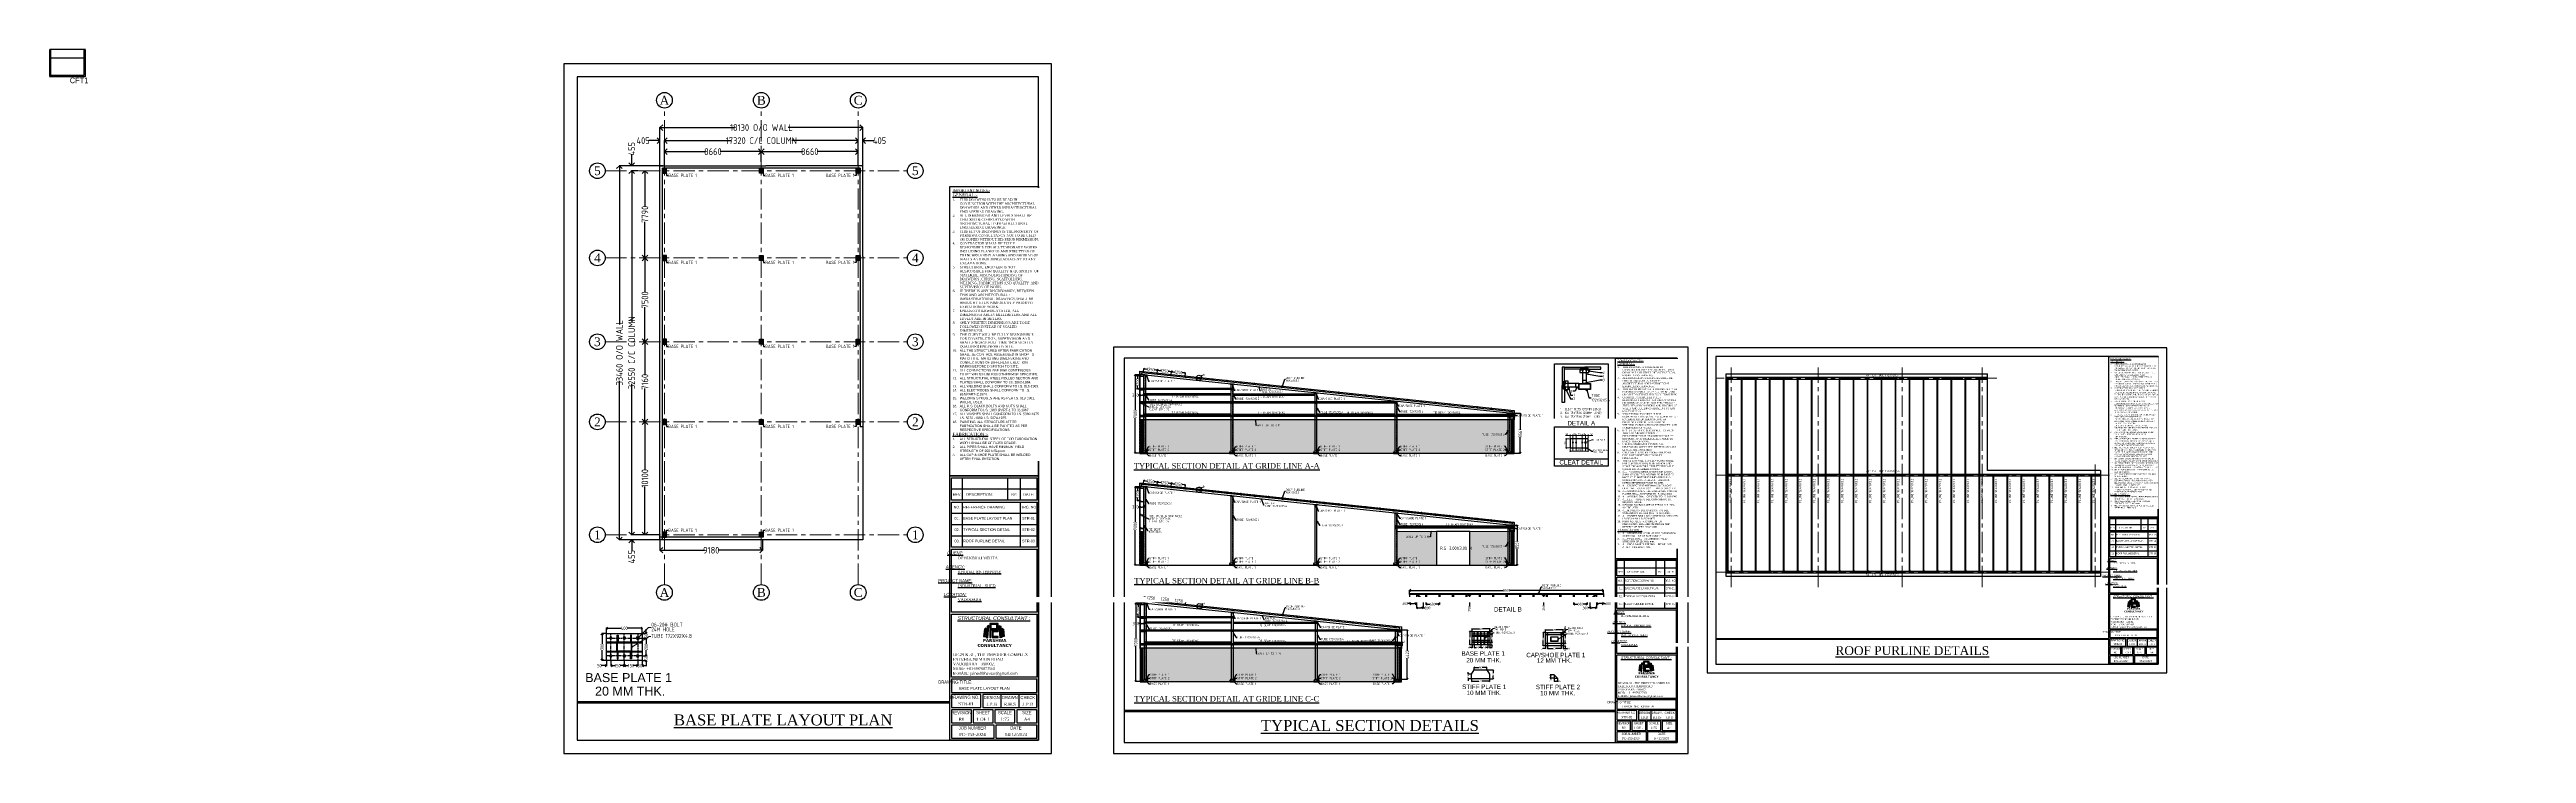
# Model space of a CAD drawing. Header units: millimetres. Extents: x 3470347 to 5996549, y -3470518 to 17149644.
# Drawn here: x 4345565 to 4566992, y 6949520 to 7012459 of the extents above; entities that cross this region are included whole.
import ezdxf
from ezdxf.enums import TextEntityAlignment as Align

# ---------------------------------------------------------------- set-up
doc = ezdxf.new("R2010")
doc.units = ezdxf.units.MM
doc.header["$MEASUREMENT"] = 0
doc.header["$PDMODE"] = 35
doc.header["$PDSIZE"] = -5
for name, pattern in [('ACAD_ISO02W100', [15, 12, -3]), ('CENTER', [50.8, 31.75, -6.35, 6.35, -6.35]), ('CENTER2', [1.125, 0.75, -0.125, 0.125, -0.125]), ('CENTERX2', [4, 2.5, -0.5, 0.5, -0.5]), ('DASHED2', [0.375, 0.25, -0.125]), ('HIDDEN', [0.375, 0.25, -0.125])]:
    doc.linetypes.add(name, pattern=pattern)
doc.layers.get('0').update_dxf_attribs({"linetype": 'CONTINUOUS', "lineweight": 25})
doc.layers.get('DEFPOINTS').update_dxf_attribs({"linetype": 'CONTINUOUS', "lineweight": 25})
for name, color, linetype in [('BOLT', 1, 'CONTINUOUS'), ('CP', 2, 'CONTINUOUS'), ('Grid', 44, 'CONTINUOUS'), ('lintel', 2, 'CONTINUOUS'), ('see level', 2, 'CONTINUOUS'), ('SnT-CENTER2', 8, 'CENTER'), ('STR TEX', 4, 'CONTINUOUS'), ('YQ_AXIS', 4, 'CONTINUOUS')]:
    doc.layers.add(name, color=color, linetype=linetype)
for name, color, linetype, lineweight in [('CENTER', 8, 'CENTER', 0), ('channnel', 2, 'CONTINUOUS', 15), ('GB', 2, 'CONTINUOUS', 20), ('L5', 10, 'CONTINUOUS', 40), ('PV_TEXT_ROMANS', 7, 'CONTINUOUS', 0), ('rDIMension', 1, 'CONTINUOUS', 18), ('rPCC DASH', 9, 'HIDDEN', 15), ('rRCC 1', 3, 'CONTINUOUS', 25), ('rRCC 2', 40, 'CONTINUOUS', 15), ('SHEET', 7, 'CONTINUOUS', 15)]:
    doc.layers.add(name, color=color, linetype=linetype, lineweight=lineweight)
doc.styles.add('Aerial', font='times.ttf')
doc.styles.add('Arial', font='arial.ttf', dxfattribs={"height": 0.2})
doc.styles.add('DIM', font='geniso.shx', dxfattribs={"width": 0.85})
doc.styles.add('J.P', font='ARIALN.TTF')
doc.styles.add('JAINIL', font='times.ttf')
doc.styles.add('PDF Arial', font='arial.ttf')
doc.styles.add('RomanD', font='romand.shx')
doc.styles.add('ROMANS', font='', dxfattribs={"width": 0.8})
doc.styles.get("Standard").update_dxf_attribs({"font": ''})
doc.styles.add('TEXT3', font='geniso.shx')
doc.styles.add('TEXT3 0.75NA', font='geniso.shx', dxfattribs={"width": 0.75})
doc.styles.add('YQ_DIM', font='ARCHS.SHX', dxfattribs={"width": 0.8, "bigfont": 'HZDX.SHX'})
doc.styles.get('ROMANS').set_extended_font_data('AR CENA')
doc.styles.get('Standard').set_extended_font_data('AR CENA')
doc.dimstyles.new('80', dxfattribs={"dimscale": 80, "dimtxt": 2.5, "dimasz": 2, "dimexe": 1, "dimexo": 1, "dimgap": 1, "dimtad": 1, "dimdec": 0, "dimzin": 0, "dimdsep": 46, "dimtxsty": 'RomanD', "dimblk": 'OBLIQUE', "dimcen": 1, "dimclrd": 8, "dimclre": 8, "dimclrt": 3, "dimadec": 0, "dimazin": 0, "dimtfac": 1, "dimtdec": 0, "dimtmove": 0, "dimatfit": 3, "dimfxl": 15, "dimtolj": 1, "dimtzin": 0, "dimlwd": -1, "dimlwe": -1, "dimarcsym": 1})
doc.dimstyles.new('ST-100', dxfattribs={"dimscale": 100, "dimtxt": 7, "dimasz": 5, "dimexe": 0.18, "dimexo": 0.0625, "dimgap": 0.2, "dimtad": 0, "dimdec": 0, "dimzin": 0, "dimdsep": 46, "dimtxsty": 'DIM', "dimblk": 'OPEN90', "dimcen": 0.09, "dimclrd": 256, "dimclrt": 7, "dimadec": 0, "dimazin": 0, "dimtfac": 1, "dimtdec": 0, "dimtofl": 0, "dimtmove": 0, "dimatfit": 3, "dimldrblk": 'OPEN90', "dimfxl": 1, "dimtolj": 1, "dimtzin": 0, "dimlwd": -1, "dimarcsym": 0})
doc.dimstyles.new('ST-150', dxfattribs={"dimscale": 75, "dimtxt": 3, "dimasz": 2, "dimexe": 0.18, "dimexo": 0.0625, "dimgap": 0.2, "dimtad": 0, "dimdec": 0, "dimlfac": 2, "dimzin": 0, "dimdsep": 46, "dimtxsty": 'DIM', "dimblk": 'OPEN90', "dimcen": 0.09, "dimclrd": 256, "dimclrt": 7, "dimadec": 0, "dimazin": 0, "dimtfac": 1, "dimtdec": 0, "dimtofl": 0, "dimtmove": 0, "dimatfit": 3, "dimldrblk": 'OPEN90', "dimfxl": 1, "dimtolj": 1, "dimtzin": 0, "dimlwd": -1, "dimarcsym": 0})
doc.dimstyles.new('ST-25', dxfattribs={"dimscale": 100, "dimtxt": 2.5, "dimasz": 2, "dimexe": 0.18, "dimexo": 0.0625, "dimgap": 0.2, "dimtad": 0, "dimdec": 0, "dimlfac": 0.25, "dimzin": 0, "dimdsep": 46, "dimtxsty": 'DIM', "dimblk": 'OPEN90', "dimcen": 0.09, "dimclrd": 256, "dimclrt": 7, "dimadec": 0, "dimazin": 0, "dimtfac": 1, "dimtdec": 0, "dimtofl": 0, "dimtmove": 0, "dimatfit": 3, "dimldrblk": 'OPEN90', "dimfxl": 1, "dimtolj": 1, "dimtzin": 0, "dimlwd": -1, "dimarcsym": 0})
doc.dimstyles.new('ST-50', dxfattribs={"dimscale": 100, "dimtxt": 2.5, "dimasz": 2, "dimexe": 0.18, "dimexo": 0.0625, "dimgap": 0.2, "dimtad": 0, "dimdec": 0, "dimlfac": 0.5, "dimzin": 0, "dimdsep": 46, "dimtxsty": 'DIM', "dimblk": 'OPEN90', "dimcen": 0.09, "dimclrd": 256, "dimclrt": 7, "dimadec": 0, "dimazin": 0, "dimtfac": 1, "dimtdec": 0, "dimtofl": 0, "dimtmove": 0, "dimatfit": 3, "dimldrblk": 'OPEN90', "dimfxl": 1, "dimtolj": 1, "dimtzin": 0, "dimlwd": -1, "dimarcsym": 0})

# ---------------------------------------------------------------- blocks, each defined once
blk = doc.blocks.new('bplate1')
at = {"color": 8, "linetype": 'CENTERX2', "ltscale": 15}
for p, q in [((4066832, 7037813), (4066432, 7037813)), ((4066482, 7037863), (4066482, 7037563)), ((4066632, 7037863), (4066632, 7037563)), ((4066782, 7037563), (4066782, 7037863)), ((4066432, 7037613), (4066832, 7037613))]:
    blk.add_line(p, q, dxfattribs=at)
at = {"color": 5}
blk.add_lwpolyline([(4066432, 7037863), (4066432, 7037563), (4066832, 7037563), (4066832, 7037863)], close=True, dxfattribs=at)
at = {"color": 4}
for points in [[(4066432, 7037769), (4066832, 7037769)], [(4066432, 7037759), (4066832, 7037759)], [(4066432, 7037667), (4066832, 7037667)], [(4066432, 7037657), (4066832, 7037657)]]:
    blk.add_lwpolyline(points, dxfattribs=at)
at = {"color": 1}
for points in [[(4066546, 7037759), (4066718, 7037759), (4066718, 7037667), (4066546, 7037667)], [(4066551, 7037755), (4066714, 7037755), (4066714, 7037672), (4066551, 7037672)]]:
    blk.add_lwpolyline(points, close=True, dxfattribs=at)
at = {"color": 4}
for points in [[(4066562, 7037844), (4066562, 7037769), (4066552, 7037769), (4066552, 7037844)], [(4066702, 7037844), (4066702, 7037769), (4066712, 7037769), (4066712, 7037844)], [(4066562, 7037582), (4066562, 7037657), (4066552, 7037657), (4066552, 7037582)], [(4066702, 7037582), (4066702, 7037657), (4066712, 7037657), (4066712, 7037582)]]:
    blk.add_lwpolyline(points, close=True, dxfattribs=at)
at = {"color": 2}
for centre in [(4066482, 7037813), (4066632, 7037813), (4066782, 7037813), (4066482, 7037613), (4066632, 7037613), (4066782, 7037613)]:
    blk.add_circle(centre, 12, dxfattribs=at)
blk = doc.blocks.new('_Open90')
at = {"color": 0, "linetype": 'ByBlock', "lineweight": -2}
for p, q in [((0, 0), (-1, 0)), ((-0.5, 0.5), (0, 0)), ((0, 0), (-0.5, -0.5))]:
    blk.add_line(p, q, dxfattribs=at)
blk = doc.blocks.new('*D353')
at = {"layer": 'BOLT', "color": 0, "lineweight": -2}
for p, q in [((4400536, 7003335), (4400536, 7003311)), ((4409196, 7003323), (4409196, 7003311))]:
    blk.add_line(p, q, dxfattribs=at)
at = {"layer": 'BOLT'}
for p, q in [((4401036, 7003329), (4404209, 7003329)), ((4408696, 7003329), (4405524, 7003329))]:
    blk.add_line(p, q, dxfattribs=at)
at = {"layer": 'DEFPOINTS', "color": 0}
for p in [(4400536, 7003341), (4409196, 7003329), (4409196, 7003329)]:
    blk.add_point(p, dxfattribs=at)
at = {"layer": 'BOLT', "xscale": 500, "yscale": 500, "zscale": 500, "rotation": 180}
blk.add_blockref('_Open90', (4400536, 7003329), dxfattribs=at)
at = {"layer": 'BOLT', "xscale": 500, "yscale": 500, "zscale": 500}
blk.add_blockref('_Open90', (4409196, 7003329), dxfattribs=at)
at = {"layer": 'BOLT', "color": 7, "insert": (4404866, 7003329), "char_height": 600, "attachment_point": 5, "style": 'DIM'}
blk.add_mtext('\\A1;8660', dxfattribs=at)
blk = doc.blocks.new('*D354')
at = {"layer": 'BOLT', "color": 0, "lineweight": -2}
for p, q in [((4398781, 7001620), (4398769, 7001620)), ((4398781, 6993830), (4398769, 6993830))]:
    blk.add_line(p, q, dxfattribs=at)
at = {"layer": 'BOLT'}
for p, q in [((4398787, 7001120), (4398787, 6998384)), ((4398787, 6994330), (4398787, 6997067))]:
    blk.add_line(p, q, dxfattribs=at)
at = {"layer": 'DEFPOINTS', "color": 0}
for p in [(4398787, 7001620), (4398787, 6993830), (4398787, 6993830)]:
    blk.add_point(p, dxfattribs=at)
at = {"layer": 'BOLT', "xscale": 500, "yscale": 500, "zscale": 500}
for p, rotation in [((4398787, 7001620), 90), ((4398787, 6993830), 270)]:
    blk.add_blockref('_Open90', p, dxfattribs=dict(at, rotation=rotation))
at = {"layer": 'BOLT', "color": 7, "insert": (4398787, 6997725), "char_height": 600, "attachment_point": 5, "rotation": 90, "style": 'DIM'}
blk.add_mtext('\\A1;7790', dxfattribs=at)
blk = doc.blocks.new('*D355')
at = {"layer": 'BOLT', "color": 0, "lineweight": -2}
for p, q in [((4398781, 6993830), (4398769, 6993830)), ((4398781, 6986330), (4398769, 6986330))]:
    blk.add_line(p, q, dxfattribs=at)
at = {"layer": 'BOLT'}
for p, q in [((4398787, 6993330), (4398787, 6990738)), ((4398787, 6986830), (4398787, 6989423))]:
    blk.add_line(p, q, dxfattribs=at)
at = {"layer": 'DEFPOINTS', "color": 0}
for p in [(4398787, 6993830), (4398787, 6986330), (4398787, 6986330)]:
    blk.add_point(p, dxfattribs=at)
at = {"layer": 'BOLT', "xscale": 500, "yscale": 500, "zscale": 500}
for p, rotation in [((4398787, 6993830), 90), ((4398787, 6986330), 270)]:
    blk.add_blockref('_Open90', p, dxfattribs=dict(at, rotation=rotation))
at = {"layer": 'BOLT', "color": 7, "insert": (4398787, 6990080), "char_height": 600, "attachment_point": 5, "rotation": 90, "style": 'DIM'}
blk.add_mtext('\\A1;7500', dxfattribs=at)
blk = doc.blocks.new('*D356')
at = {"layer": 'BOLT', "color": 0, "lineweight": -2}
for p, q in [((4398781, 6986330), (4398769, 6986330)), ((4398781, 6979170), (4398769, 6979170))]:
    blk.add_line(p, q, dxfattribs=at)
at = {"layer": 'BOLT'}
for p, q in [((4398787, 6985830), (4398787, 6983357)), ((4398787, 6979670), (4398787, 6982144))]:
    blk.add_line(p, q, dxfattribs=at)
at = {"layer": 'DEFPOINTS', "color": 0}
for p in [(4398787, 6986330), (4398787, 6979170), (4398787, 6979170)]:
    blk.add_point(p, dxfattribs=at)
at = {"layer": 'BOLT', "xscale": 500, "yscale": 500, "zscale": 500}
for p, rotation in [((4398787, 6986330), 90), ((4398787, 6979170), 270)]:
    blk.add_blockref('_Open90', p, dxfattribs=dict(at, rotation=rotation))
at = {"layer": 'BOLT', "color": 7, "insert": (4398787, 6982750), "char_height": 600, "attachment_point": 5, "rotation": 90, "style": 'DIM'}
blk.add_mtext('\\A1;7160', dxfattribs=at)
blk = doc.blocks.new('*D357')
at = {"layer": 'BOLT', "color": 0, "lineweight": -2}
for p, q in [((4398781, 6979170), (4398769, 6979170)), ((4398781, 6969070), (4398769, 6969070))]:
    blk.add_line(p, q, dxfattribs=at)
at = {"layer": 'BOLT'}
for p, q in [((4398787, 6978670), (4398787, 6974855)), ((4398787, 6969570), (4398787, 6973386))]:
    blk.add_line(p, q, dxfattribs=at)
at = {"layer": 'DEFPOINTS', "color": 0}
for p in [(4398787, 6979170), (4398787, 6969070), (4398787, 6969070)]:
    blk.add_point(p, dxfattribs=at)
at = {"layer": 'BOLT', "xscale": 500, "yscale": 500, "zscale": 500}
for p, rotation in [((4398787, 6979170), 90), ((4398787, 6969070), 270)]:
    blk.add_blockref('_Open90', p, dxfattribs=dict(at, rotation=rotation))
at = {"layer": 'BOLT', "color": 7, "insert": (4398787, 6974120), "char_height": 600, "attachment_point": 5, "rotation": 90, "style": 'DIM'}
blk.add_mtext('\\A1;10100', dxfattribs=at)
blk = doc.blocks.new('*D358')
at = {"layer": 'BOLT', "color": 0, "lineweight": -2}
for p, q in [((4400536, 7004324), (4400536, 7004335)), ((4417856, 7004324), (4417856, 7004335))]:
    blk.add_line(p, q, dxfattribs=at)
at = {"layer": 'BOLT'}
for p, q in [((4401036, 7004317), (4406473, 7004317)), ((4417356, 7004317), (4411919, 7004317))]:
    blk.add_line(p, q, dxfattribs=at)
at = {"layer": 'DEFPOINTS', "color": 0}
for p in [(4400536, 7004317), (4417856, 7004317), (4417856, 7004317)]:
    blk.add_point(p, dxfattribs=at)
at = {"layer": 'BOLT', "xscale": 500, "yscale": 500, "zscale": 500, "rotation": 180}
blk.add_blockref('_Open90', (4400536, 7004317), dxfattribs=at)
at = {"layer": 'BOLT', "xscale": 500, "yscale": 500, "zscale": 500}
blk.add_blockref('_Open90', (4417856, 7004317), dxfattribs=at)
at = {"layer": 'BOLT', "color": 7, "insert": (4409196, 7004317), "char_height": 600, "attachment_point": 5, "style": 'DIM'}
blk.add_mtext('\\A1;17320 C/C COLUMN', dxfattribs=at)
blk = doc.blocks.new('*D359')
at = {"layer": 'BOLT', "color": 0, "lineweight": -2}
for p, q in [((4397599, 7001620), (4397588, 7001620)), ((4397599, 6969070), (4397588, 6969070))]:
    blk.add_line(p, q, dxfattribs=at)
at = {"layer": 'BOLT'}
for p, q in [((4397606, 7001120), (4397606, 6988119)), ((4397606, 6969570), (4397606, 6982571))]:
    blk.add_line(p, q, dxfattribs=at)
at = {"layer": 'DEFPOINTS', "color": 0}
for p in [(4397606, 7001620), (4397606, 6969070), (4397606, 6969070)]:
    blk.add_point(p, dxfattribs=at)
at = {"layer": 'BOLT', "xscale": 500, "yscale": 500, "zscale": 500}
for p, rotation in [((4397606, 7001620), 90), ((4397606, 6969070), 270)]:
    blk.add_blockref('_Open90', p, dxfattribs=dict(at, rotation=rotation))
at = {"layer": 'BOLT', "color": 7, "insert": (4397606, 6985345), "char_height": 600, "attachment_point": 5, "rotation": 90, "style": 'DIM'}
blk.add_mtext('\\A1;32550 C/C COLUMN', dxfattribs=at)
blk = doc.blocks.new('*D360')
at = {"layer": 'BOLT', "color": 0, "lineweight": -2}
for p, q in [((4400131, 7002082), (4400131, 7005500)), ((4418261, 7002082), (4418261, 7005500))]:
    blk.add_line(p, q, dxfattribs=at)
at = {"layer": 'BOLT'}
for p, q in [((4400631, 7005482), (4406805, 7005482)), ((4417761, 7005482), (4411588, 7005482))]:
    blk.add_line(p, q, dxfattribs=at)
at = {"layer": 'DEFPOINTS', "color": 0}
for p in [(4418261, 7005482), (4400131, 7002075), (4418261, 7002075)]:
    blk.add_point(p, dxfattribs=at)
at = {"layer": 'BOLT', "xscale": 500, "yscale": 500, "zscale": 500, "rotation": 180}
blk.add_blockref('_Open90', (4400131, 7005482), dxfattribs=at)
at = {"layer": 'BOLT', "xscale": 500, "yscale": 500, "zscale": 500}
blk.add_blockref('_Open90', (4418261, 7005482), dxfattribs=at)
at = {"layer": 'BOLT', "color": 7, "insert": (4409196, 7005482), "char_height": 600, "attachment_point": 5, "style": 'DIM'}
blk.add_mtext('\\A1;18130 O/O WALL', dxfattribs=at)
blk = doc.blocks.new('*D361')
at = {"layer": 'BOLT', "color": 0, "lineweight": -2}
for p, q in [((4400415, 7002075), (4396488, 7002075)), ((4400415, 6968615), (4396488, 6968615))]:
    blk.add_line(p, q, dxfattribs=at)
at = {"layer": 'BOLT'}
for p, q in [((4396506, 7001575), (4396506, 6987864)), ((4396506, 6969115), (4396506, 6982826))]:
    blk.add_line(p, q, dxfattribs=at)
at = {"layer": 'DEFPOINTS', "color": 0}
for p in [(4400421, 7002075), (4396506, 6968615), (4400421, 6968615)]:
    blk.add_point(p, dxfattribs=at)
at = {"layer": 'BOLT', "xscale": 500, "yscale": 500, "zscale": 500}
for p, rotation in [((4396506, 7002075), 90), ((4396506, 6968615), 270)]:
    blk.add_blockref('_Open90', p, dxfattribs=dict(at, rotation=rotation))
at = {"layer": 'BOLT', "color": 7, "insert": (4396506, 6985345), "char_height": 600, "attachment_point": 5, "rotation": 90, "style": 'DIM'}
blk.add_mtext('\\A1;33460 O/O WALL', dxfattribs=at)
blk = doc.blocks.new('*D362')
at = {"layer": 'BOLT', "color": 0, "lineweight": -2}
for p, q in [((4400131, 6968724), (4400131, 6967677)), ((4409311, 6968609), (4409311, 6967677))]:
    blk.add_line(p, q, dxfattribs=at)
at = {"layer": 'BOLT'}
for p, q in [((4400631, 6967695), (4404115, 6967695)), ((4408811, 6967695), (4405328, 6967695))]:
    blk.add_line(p, q, dxfattribs=at)
at = {"layer": 'DEFPOINTS', "color": 0}
for p in [(4400131, 6968730), (4409311, 6968615), (4409311, 6967695)]:
    blk.add_point(p, dxfattribs=at)
at = {"layer": 'BOLT', "xscale": 500, "yscale": 500, "zscale": 500, "rotation": 180}
blk.add_blockref('_Open90', (4400131, 6967695), dxfattribs=at)
at = {"layer": 'BOLT', "xscale": 500, "yscale": 500, "zscale": 500}
blk.add_blockref('_Open90', (4409311, 6967695), dxfattribs=at)
at = {"layer": 'BOLT', "color": 7, "insert": (4404721, 6967695), "char_height": 600, "attachment_point": 5, "style": 'DIM'}
blk.add_mtext('\\A1;9180', dxfattribs=at)
blk = doc.blocks.new('*D363')
at = {"layer": 'BOLT', "color": 0, "lineweight": -2}
for p, q in [((4409196, 7002416), (4409196, 7003347)), ((4417856, 7002416), (4417856, 7003347))]:
    blk.add_line(p, q, dxfattribs=at)
at = {"layer": 'BOLT'}
for p, q in [((4409696, 7003329), (4412869, 7003329)), ((4417356, 7003329), (4414184, 7003329))]:
    blk.add_line(p, q, dxfattribs=at)
at = {"layer": 'DEFPOINTS', "color": 0}
for p in [(4409196, 7002410), (4417856, 7003329), (4417856, 7002410)]:
    blk.add_point(p, dxfattribs=at)
at = {"layer": 'BOLT', "xscale": 500, "yscale": 500, "zscale": 500, "rotation": 180}
blk.add_blockref('_Open90', (4409196, 7003329), dxfattribs=at)
at = {"layer": 'BOLT', "xscale": 500, "yscale": 500, "zscale": 500}
blk.add_blockref('_Open90', (4417856, 7003329), dxfattribs=at)
at = {"layer": 'BOLT', "color": 7, "insert": (4413526, 7003329), "char_height": 600, "attachment_point": 5, "style": 'DIM'}
blk.add_mtext('\\A1;8660', dxfattribs=at)
blk = doc.blocks.new('*D364')
at = {"layer": 'BOLT', "color": 0, "lineweight": -2}
for p, q in [((4400125, 6969070), (4397588, 6969070)), ((4400125, 6968615), (4397588, 6968615))]:
    blk.add_line(p, q, dxfattribs=at)
at = {"layer": 'BOLT'}
for p, q in [((4397606, 6969570), (4397606, 6970070)), ((4397606, 6968115), (4397606, 6967615))]:
    blk.add_line(p, q, dxfattribs=at)
at = {"layer": 'DEFPOINTS', "color": 0}
for p in [(4397606, 6968615), (4400131, 6969070), (4400131, 6968615)]:
    blk.add_point(p, dxfattribs=at)
at = {"layer": 'BOLT', "xscale": 500, "yscale": 500, "zscale": 500}
for p, rotation in [((4397606, 6969070), 270), ((4397606, 6968615), 90)]:
    blk.add_blockref('_Open90', p, dxfattribs=dict(at, rotation=rotation))
at = {"layer": 'BOLT', "color": 7, "insert": (4397606, 6967111), "char_height": 600, "attachment_point": 5, "rotation": 90, "style": 'DIM'}
blk.add_mtext('\\A1;455', dxfattribs=at)
blk = doc.blocks.new('*D365')
at = {"layer": 'BOLT', "color": 0, "lineweight": -2}
for p, q in [((4398212, 7002075), (4397588, 7002075)), ((4398212, 7001620), (4397588, 7001620))]:
    blk.add_line(p, q, dxfattribs=at)
at = {"layer": 'BOLT'}
for p, q in [((4397606, 7002575), (4397606, 7003075)), ((4397606, 7001120), (4397606, 7000620))]:
    blk.add_line(p, q, dxfattribs=at)
at = {"layer": 'DEFPOINTS', "color": 0}
for p in [(4397606, 7002075), (4398218, 7002075), (4398218, 7001620)]:
    blk.add_point(p, dxfattribs=at)
at = {"layer": 'BOLT', "xscale": 500, "yscale": 500, "zscale": 500}
for p, rotation in [((4397606, 7002075), 270), ((4397606, 7001620), 90)]:
    blk.add_blockref('_Open90', p, dxfattribs=dict(at, rotation=rotation))
at = {"layer": 'BOLT', "color": 7, "insert": (4397606, 7003580), "char_height": 600, "attachment_point": 5, "rotation": 90, "style": 'DIM'}
blk.add_mtext('\\A1;455', dxfattribs=at)
blk = doc.blocks.new('*D366')
at = {"layer": 'BOLT'}
for p, q in [((4399631, 7004317), (4399131, 7004317)), ((4401036, 7004317), (4401536, 7004317))]:
    blk.add_line(p, q, dxfattribs=at)
at = {"layer": 'BOLT', "color": 0, "lineweight": -2}
for p, q in [((4400131, 7002082), (4400131, 7004335)), ((4400536, 7002082), (4400536, 7004335))]:
    blk.add_line(p, q, dxfattribs=at)
at = {"layer": 'DEFPOINTS', "color": 0}
for p in [(4400131, 7004317), (4400131, 7002075), (4400536, 7002075)]:
    blk.add_point(p, dxfattribs=at)
at = {"layer": 'BOLT', "xscale": 500, "yscale": 500, "zscale": 500}
blk.add_blockref('_Open90', (4400131, 7004317), dxfattribs=at)
at = {"layer": 'BOLT', "xscale": 500, "yscale": 500, "zscale": 500, "rotation": 180}
blk.add_blockref('_Open90', (4400536, 7004317), dxfattribs=at)
at = {"layer": 'BOLT', "color": 7, "insert": (4398627, 7004317), "char_height": 600, "attachment_point": 5, "style": 'DIM'}
blk.add_mtext('\\A1;405', dxfattribs=at)
blk = doc.blocks.new('*D367')
at = {"layer": 'BOLT'}
for p, q in [((4417356, 7004317), (4416856, 7004317)), ((4418761, 7004317), (4419261, 7004317))]:
    blk.add_line(p, q, dxfattribs=at)
at = {"layer": 'BOLT', "color": 0, "lineweight": -2}
for p, q in [((4417856, 7002082), (4417856, 7004335)), ((4418261, 7002082), (4418261, 7004335))]:
    blk.add_line(p, q, dxfattribs=at)
at = {"layer": 'DEFPOINTS', "color": 0}
for p in [(4418261, 7004317), (4417856, 7002075), (4418261, 7002075)]:
    blk.add_point(p, dxfattribs=at)
at = {"layer": 'BOLT', "xscale": 500, "yscale": 500, "zscale": 500}
blk.add_blockref('_Open90', (4417856, 7004317), dxfattribs=at)
at = {"layer": 'BOLT', "xscale": 500, "yscale": 500, "zscale": 500, "rotation": 180}
blk.add_blockref('_Open90', (4418261, 7004317), dxfattribs=at)
at = {"layer": 'BOLT', "color": 7, "insert": (4419766, 7004317), "char_height": 600, "attachment_point": 5, "style": 'DIM'}
blk.add_mtext('\\A1;405', dxfattribs=at)
blk = doc.blocks.new('*D368')
at = {"layer": 'BOLT', "color": 0, "lineweight": -2}
for p, q in [((4443397, 6983371), (4442610, 6983371)), ((4443283, 6976371), (4442610, 6976371))]:
    blk.add_line(p, q, dxfattribs=at)
at = {"layer": 'BOLT'}
for p, q in [((4442628, 6983221), (4442628, 6980210)), ((4442628, 6976521), (4442628, 6979532))]:
    blk.add_line(p, q, dxfattribs=at)
at = {"layer": 'DEFPOINTS', "color": 0}
for p in [(4442628, 6983371), (4443404, 6983371), (4443290, 6976371)]:
    blk.add_point(p, dxfattribs=at)
at = {"layer": 'BOLT', "xscale": 150, "yscale": 150, "zscale": 150}
for p, rotation in [((4442628, 6983371), 90), ((4442628, 6976371), 270)]:
    blk.add_blockref('_Open90', p, dxfattribs=dict(at, rotation=rotation))
at = {"layer": 'BOLT', "color": 7, "insert": (4442628, 6979871), "char_height": 300, "attachment_point": 5, "rotation": 90, "style": 'DIM'}
blk.add_mtext('\\A1;7000', dxfattribs=at)
blk = doc.blocks.new('*U369')
at = {"color": 6}
for points in [[(144, 96), (144, 0), (96, 0), (96, 96)], [(141, 93), (141, 3), (99, 3), (99, 93)]]:
    blk.add_lwpolyline(points, close=True, dxfattribs=at)
at = {"color": 3}
blk.add_lwpolyline([(144, 75), (144, 0), (219, 0), (219, 6), (150, 6), (150, 75)], close=True, dxfattribs=at)
blk = doc.blocks.new('*U370')
at = {"color": 0, "linetype": 'ByBlock', "lineweight": -2, "transparency": 16777216, "rotation": 354.0000000000117}
for p in [(4358247, 6947363), (4359490, 6947233), (4360733, 6947102), (4361976, 6946971), (4363219, 6946841), (4364463, 6946710), (4365706, 6946579), (4366949, 6946449), (4368192, 6946318), (4369435, 6946187), (4370678, 6946057), (4371921, 6945926), (4373165, 6945795), (4374408, 6945665), (4375651, 6945534), (4376894, 6945404), (4378137, 6945273), (4379380, 6945142), (4380624, 6945012), (4381867, 6944881), (4383110, 6944750), (4384353, 6944620), (4385596, 6944489), (4386839, 6944358), (4388082, 6944228), (4389326, 6944097), (4390569, 6943966)]:
    blk.add_blockref('*U369', p, dxfattribs=at)
blk = doc.blocks.new('*D379')
at = {"layer": 'BOLT', "color": 0, "lineweight": -2}
for p, q in [((4443346, 6983628), (4443379, 6983934)), ((4444590, 6983498), (4444622, 6983803))]:
    blk.add_line(p, q, dxfattribs=at)
at = {"layer": 'BOLT'}
for p, q in [((4443526, 6983900), (4443687, 6983883)), ((4444471, 6983801), (4444310, 6983818))]:
    blk.add_line(p, q, dxfattribs=at)
at = {"layer": 'DEFPOINTS', "color": 0}
for p in [(4444620, 6983785), (4443346, 6983622), (4444589, 6983492)]:
    blk.add_point(p, dxfattribs=at)
at = {"layer": 'BOLT', "xscale": 150, "yscale": 150, "zscale": 150}
for p, rotation in [((4443377, 6983916), 173.999999822737), ((4444620, 6983785), 353.9999998227369)]:
    blk.add_blockref('_Open90', p, dxfattribs=dict(at, rotation=rotation))
at = {"layer": 'BOLT', "color": 7, "insert": (4443998, 6983850), "char_height": 300, "attachment_point": 5, "rotation": 354, "style": 'DIM'}
blk.add_mtext('\\A1;1250', dxfattribs=at)
blk = doc.blocks.new('*D380')
at = {"layer": 'BOLT', "color": 0, "lineweight": -2}
for p, q in [((4444590, 6983498), (4444622, 6983803)), ((4445833, 6983366), (4445865, 6983672))]:
    blk.add_line(p, q, dxfattribs=at)
at = {"layer": 'BOLT'}
for p, q in [((4444769, 6983769), (4444930, 6983752)), ((4445714, 6983670), (4445553, 6983687))]:
    blk.add_line(p, q, dxfattribs=at)
at = {"layer": 'DEFPOINTS', "color": 0}
for p in [(4444589, 6983492), (4445832, 6983359), (4445863, 6983654)]:
    blk.add_point(p, dxfattribs=at)
at = {"layer": 'BOLT', "xscale": 150, "yscale": 150, "zscale": 150}
for p, rotation in [((4444620, 6983785), 173.99999982269), ((4445863, 6983654), 353.99999982269)]:
    blk.add_blockref('_Open90', p, dxfattribs=dict(at, rotation=rotation))
at = {"layer": 'BOLT', "color": 7, "insert": (4445241, 6983720), "char_height": 300, "attachment_point": 5, "rotation": 354, "style": 'DIM'}
blk.add_mtext('\\A1;1250', dxfattribs=at)
blk = doc.blocks.new('*D381')
at = {"layer": 'BOLT', "color": 0, "lineweight": -2}
for p, q in [((4445833, 6983366), (4445865, 6983672)), ((4447076, 6983236), (4447108, 6983542))]:
    blk.add_line(p, q, dxfattribs=at)
at = {"layer": 'BOLT'}
for p, q in [((4446012, 6983639), (4446173, 6983622)), ((4446957, 6983539), (4446796, 6983556))]:
    blk.add_line(p, q, dxfattribs=at)
at = {"layer": 'DEFPOINTS', "color": 0}
for p in [(4445832, 6983359), (4447075, 6983230), (4447106, 6983524)]:
    blk.add_point(p, dxfattribs=at)
at = {"layer": 'BOLT', "xscale": 150, "yscale": 150, "zscale": 150}
for p, rotation in [((4445863, 6983654), 173.99999982269), ((4447106, 6983524), 353.99999982269)]:
    blk.add_blockref('_Open90', p, dxfattribs=dict(at, rotation=rotation))
at = {"layer": 'BOLT', "color": 7, "insert": (4446485, 6983589), "char_height": 300, "attachment_point": 5, "rotation": 354, "style": 'DIM'}
blk.add_mtext('\\A1;1250', dxfattribs=at)
blk = doc.blocks.new('SIDE PURLIN')
at = {"color": 6}
for points in [[(-194372, -3997472), (-194372, -3997568), (-194420, -3997568), (-194420, -3997472)], [(-194376, -3997476), (-194376, -3997565), (-194417, -3997565), (-194417, -3997476)]]:
    blk.add_lwpolyline(points, close=True, dxfattribs=at)
at = {"color": 2}
blk.add_lwpolyline([(-194050, -3997568), (-194050, -3997608), (-194420, -3997608), (-194420, -3997568)], close=True, dxfattribs=at)
at = {"color": 3}
for points in [[(-194372, -3997493), (-194372, -3997568), (-194297, -3997568), (-194297, -3997562), (-194366, -3997562), (-194366, -3997493)], [(-194050, -3997493), (-194050, -3997568), (-194125, -3997568), (-194125, -3997562), (-194056, -3997562), (-194056, -3997493)]]:
    blk.add_lwpolyline(points, close=True, dxfattribs=at)
blk = doc.blocks.new('*D385')
at = {"layer": 'BOLT', "color": 0, "lineweight": -2}
for p, q in [((4443397, 6973369), (4442610, 6973369)), ((4443283, 6966369), (4442610, 6966369))]:
    blk.add_line(p, q, dxfattribs=at)
at = {"layer": 'BOLT'}
for p, q in [((4442628, 6973219), (4442628, 6970207)), ((4442628, 6966519), (4442628, 6969530))]:
    blk.add_line(p, q, dxfattribs=at)
at = {"layer": 'DEFPOINTS', "color": 0}
for p in [(4442628, 6973369), (4443404, 6973369), (4443290, 6966369)]:
    blk.add_point(p, dxfattribs=at)
at = {"layer": 'BOLT', "xscale": 150, "yscale": 150, "zscale": 150}
for p, rotation in [((4442628, 6973369), 90), ((4442628, 6966369), 270)]:
    blk.add_blockref('_Open90', p, dxfattribs=dict(at, rotation=rotation))
at = {"layer": 'BOLT', "color": 7, "insert": (4442628, 6969869), "char_height": 300, "attachment_point": 5, "rotation": 90, "style": 'DIM'}
blk.add_mtext('\\A1;7000', dxfattribs=at)
blk = doc.blocks.new('*U384')
at = {"color": 6}
for points in [[(96, 96), (96, 0), (144, 0), (144, 96)], [(99, 93), (99, 3), (141, 3), (141, 93)]]:
    blk.add_lwpolyline(points, close=True, dxfattribs=at)
at = {"color": 3}
blk.add_lwpolyline([(144, 75), (144, 0), (219, 0), (219, 6), (150, 6), (150, 75)], close=True, dxfattribs=at)
blk = doc.blocks.new('*U383')
at = {"color": 0, "linetype": 'ByBlock', "lineweight": -2, "transparency": 16777216, "rotation": 354.0000000000117}
for p in [(4358247, 6947363), (4359490, 6947233), (4360733, 6947102), (4361976, 6946971), (4363219, 6946841), (4364463, 6946710), (4365706, 6946579), (4366949, 6946449), (4368192, 6946318), (4369435, 6946187), (4370678, 6946057), (4371921, 6945926), (4373165, 6945795), (4374408, 6945665), (4375651, 6945534), (4376894, 6945404), (4378137, 6945273), (4379380, 6945142), (4380624, 6945012), (4381867, 6944881), (4383110, 6944750), (4384353, 6944620), (4385596, 6944489), (4386839, 6944358), (4388082, 6944228), (4389326, 6944097), (4390569, 6943966)]:
    blk.add_blockref('*U384', p, dxfattribs=at)
blk = doc.blocks.new('*D386')
at = {"layer": 'BOLT', "color": 0, "lineweight": -2}
for p, q in [((4443347, 6973626), (4443379, 6973931)), ((4444590, 6973495), (4444622, 6973801))]:
    blk.add_line(p, q, dxfattribs=at)
at = {"layer": 'BOLT'}
for p, q in [((4443526, 6973898), (4443687, 6973881)), ((4444471, 6973798), (4444310, 6973815))]:
    blk.add_line(p, q, dxfattribs=at)
at = {"layer": 'DEFPOINTS', "color": 0}
for p in [(4443346, 6973620), (4444589, 6973489), (4444620, 6973783)]:
    blk.add_point(p, dxfattribs=at)
at = {"layer": 'BOLT', "xscale": 150, "yscale": 150, "zscale": 150}
for p, rotation in [((4443377, 6973913), 173.999999822737), ((4444620, 6973783), 353.9999998227369)]:
    blk.add_blockref('_Open90', p, dxfattribs=dict(at, rotation=rotation))
at = {"layer": 'BOLT', "color": 7, "insert": (4443998, 6973848), "char_height": 300, "attachment_point": 5, "rotation": 354, "style": 'DIM'}
blk.add_mtext('\\A1;1250', dxfattribs=at)
blk = doc.blocks.new('*D387')
at = {"layer": 'BOLT', "color": 0, "lineweight": -2}
for p, q in [((4444590, 6973495), (4444622, 6973801)), ((4445833, 6973363), (4445865, 6973670))]:
    blk.add_line(p, q, dxfattribs=at)
at = {"layer": 'BOLT'}
for p, q in [((4444769, 6973767), (4444930, 6973750)), ((4445714, 6973668), (4445553, 6973685))]:
    blk.add_line(p, q, dxfattribs=at)
at = {"layer": 'DEFPOINTS', "color": 0}
for p in [(4444589, 6973489), (4445832, 6973357), (4445863, 6973652)]:
    blk.add_point(p, dxfattribs=at)
at = {"layer": 'BOLT', "xscale": 150, "yscale": 150, "zscale": 150}
for p, rotation in [((4444620, 6973783), 173.99999982269), ((4445863, 6973652), 353.99999982269)]:
    blk.add_blockref('_Open90', p, dxfattribs=dict(at, rotation=rotation))
at = {"layer": 'BOLT', "color": 7, "insert": (4445242, 6973717), "char_height": 300, "attachment_point": 5, "rotation": 354, "style": 'DIM'}
blk.add_mtext('\\A1;1250', dxfattribs=at)
blk = doc.blocks.new('*D388')
at = {"layer": 'BOLT', "color": 0, "lineweight": -2}
for p, q in [((4445833, 6973363), (4445865, 6973670)), ((4447076, 6973234), (4447108, 6973539))]:
    blk.add_line(p, q, dxfattribs=at)
at = {"layer": 'BOLT'}
for p, q in [((4446012, 6973636), (4446173, 6973619)), ((4446957, 6973537), (4446796, 6973554))]:
    blk.add_line(p, q, dxfattribs=at)
at = {"layer": 'DEFPOINTS', "color": 0}
for p in [(4445832, 6973357), (4447075, 6973228), (4447106, 6973521)]:
    blk.add_point(p, dxfattribs=at)
at = {"layer": 'BOLT', "xscale": 150, "yscale": 150, "zscale": 150}
for p, rotation in [((4445863, 6973652), 173.99999982269), ((4447106, 6973521), 353.99999982269)]:
    blk.add_blockref('_Open90', p, dxfattribs=dict(at, rotation=rotation))
at = {"layer": 'BOLT', "color": 7, "insert": (4446485, 6973587), "char_height": 300, "attachment_point": 5, "rotation": 354, "style": 'DIM'}
blk.add_mtext('\\A1;1250', dxfattribs=at)
blk = doc.blocks.new('*D391')
at = {"layer": 'BOLT', "color": 0, "lineweight": -2}
for p, q in [((4443438, 6962958), (4442651, 6962958)), ((4443324, 6955958), (4442651, 6955958))]:
    blk.add_line(p, q, dxfattribs=at)
at = {"layer": 'BOLT'}
for p, q in [((4442669, 6962808), (4442669, 6959797)), ((4442669, 6956108), (4442669, 6959119))]:
    blk.add_line(p, q, dxfattribs=at)
at = {"layer": 'DEFPOINTS', "color": 0}
for p in [(4442669, 6962958), (4443445, 6962958), (4443331, 6955958)]:
    blk.add_point(p, dxfattribs=at)
at = {"layer": 'BOLT', "xscale": 150, "yscale": 150, "zscale": 150}
for p, rotation in [((4442669, 6962958), 90), ((4442669, 6955958), 270)]:
    blk.add_blockref('_Open90', p, dxfattribs=dict(at, rotation=rotation))
at = {"layer": 'BOLT', "color": 7, "insert": (4442669, 6959458), "char_height": 300, "attachment_point": 5, "rotation": 90, "style": 'DIM'}
blk.add_mtext('\\A1;7000', dxfattribs=at)
blk = doc.blocks.new('*U390')
at = {"color": 6}
for points in [[(144, 96), (144, 0), (96, 0), (96, 96)], [(141, 93), (141, 3), (99, 3), (99, 93)]]:
    blk.add_lwpolyline(points, close=True, dxfattribs=at)
at = {"color": 3}
blk.add_lwpolyline([(144, 75), (144, 0), (219, 0), (219, 6), (150, 6), (150, 75)], close=True, dxfattribs=at)
blk = doc.blocks.new('*U389')
at = {"color": 0, "linetype": 'ByBlock', "lineweight": -2, "transparency": 16777216, "rotation": 354.0000000000107}
for p in [(4358247, 6947363), (4359490, 6947233), (4360733, 6947102), (4361976, 6946971), (4363219, 6946841), (4364463, 6946710), (4365706, 6946579), (4366949, 6946449), (4368192, 6946318), (4369435, 6946187), (4370678, 6946057), (4371921, 6945926), (4373165, 6945795), (4374408, 6945665), (4375651, 6945534), (4376894, 6945404), (4378137, 6945273), (4379380, 6945142), (4380624, 6945012)]:
    blk.add_blockref('*U390', p, dxfattribs=at)
blk = doc.blocks.new('*D392')
at = {"layer": 'BOLT', "color": 0, "lineweight": -2}
for p, q in [((4443388, 6963215), (4443420, 6963521)), ((4444631, 6963085), (4444663, 6963390))]:
    blk.add_line(p, q, dxfattribs=at)
at = {"layer": 'BOLT'}
for p, q in [((4443567, 6963487), (4443728, 6963470)), ((4444512, 6963388), (4444351, 6963405))]:
    blk.add_line(p, q, dxfattribs=at)
at = {"layer": 'DEFPOINTS', "color": 0}
for p in [(4443387, 6963209), (4444630, 6963079), (4444661, 6963372)]:
    blk.add_point(p, dxfattribs=at)
at = {"layer": 'BOLT', "xscale": 150, "yscale": 150, "zscale": 150}
for p, rotation in [((4443418, 6963503), 173.999999822737), ((4444661, 6963372), 353.9999998227369)]:
    blk.add_blockref('_Open90', p, dxfattribs=dict(at, rotation=rotation))
at = {"layer": 'BOLT', "color": 7, "insert": (4444039, 6963437), "char_height": 300, "attachment_point": 5, "rotation": 354, "style": 'DIM'}
blk.add_mtext('\\A1;1250', dxfattribs=at)
blk = doc.blocks.new('*D393')
at = {"layer": 'BOLT', "color": 0, "lineweight": -2}
for p, q in [((4444631, 6963085), (4444663, 6963390)), ((4445874, 6962952), (4445906, 6963259))]:
    blk.add_line(p, q, dxfattribs=at)
at = {"layer": 'BOLT'}
for p, q in [((4444810, 6963356), (4444971, 6963339)), ((4445755, 6963257), (4445594, 6963274))]:
    blk.add_line(p, q, dxfattribs=at)
at = {"layer": 'DEFPOINTS', "color": 0}
for p in [(4444630, 6963079), (4445873, 6962946), (4445904, 6963241)]:
    blk.add_point(p, dxfattribs=at)
at = {"layer": 'BOLT', "xscale": 150, "yscale": 150, "zscale": 150}
for p, rotation in [((4444661, 6963372), 173.99999982269), ((4445904, 6963241), 353.99999982269)]:
    blk.add_blockref('_Open90', p, dxfattribs=dict(at, rotation=rotation))
at = {"layer": 'BOLT', "color": 7, "insert": (4445282, 6963307), "char_height": 300, "attachment_point": 5, "rotation": 354, "style": 'DIM'}
blk.add_mtext('\\A1;1250', dxfattribs=at)
blk = doc.blocks.new('*D394')
at = {"layer": 'BOLT', "color": 0, "lineweight": -2}
for p, q in [((4445874, 6962952), (4445906, 6963259)), ((4447117, 6962823), (4447149, 6963129))]:
    blk.add_line(p, q, dxfattribs=at)
at = {"layer": 'BOLT'}
for p, q in [((4446053, 6963226), (4446214, 6963209)), ((4446998, 6963126), (4446837, 6963143))]:
    blk.add_line(p, q, dxfattribs=at)
at = {"layer": 'DEFPOINTS', "color": 0}
for p in [(4445873, 6962946), (4447116, 6962817), (4447147, 6963111)]:
    blk.add_point(p, dxfattribs=at)
at = {"layer": 'BOLT', "xscale": 150, "yscale": 150, "zscale": 150}
for p, rotation in [((4445904, 6963241), 173.99999982269), ((4447147, 6963111), 353.99999982269)]:
    blk.add_blockref('_Open90', p, dxfattribs=dict(at, rotation=rotation))
at = {"layer": 'BOLT', "color": 7, "insert": (4446526, 6963176), "char_height": 300, "attachment_point": 5, "rotation": 354, "style": 'DIM'}
blk.add_mtext('\\A1;1250', dxfattribs=at)
blk = doc.blocks.new('*D395')
at = {"layer": 'BOLT', "color": 0, "lineweight": -2}
for p, q in [((4466073, 6960580), (4466963, 6960580)), ((4466073, 6956158), (4466963, 6956158))]:
    blk.add_line(p, q, dxfattribs=at)
at = {"layer": 'BOLT'}
for p, q in [((4466945, 6960430), (4466945, 6958733)), ((4466945, 6956308), (4466945, 6958005))]:
    blk.add_line(p, q, dxfattribs=at)
at = {"layer": 'DEFPOINTS', "color": 0}
for p in [(4466067, 6960580), (4466067, 6956158), (4466945, 6956158)]:
    blk.add_point(p, dxfattribs=at)
at = {"layer": 'BOLT', "xscale": 150, "yscale": 150, "zscale": 150}
for p, rotation in [((4466945, 6960580), 90), ((4466945, 6956158), 270)]:
    blk.add_blockref('_Open90', p, dxfattribs=dict(at, rotation=rotation))
at = {"layer": 'BOLT', "color": 7, "insert": (4466945, 6958369), "char_height": 300, "attachment_point": 5, "rotation": 90, "style": 'DIM'}
blk.add_mtext('\\A1;4422', dxfattribs=at)
blk = doc.blocks.new('*D396')
at = {"layer": 'BOLT', "color": 0, "lineweight": -2}
for p, q in [((4476132, 6969929), (4476769, 6969929)), ((4476246, 6966369), (4476769, 6966369))]:
    blk.add_line(p, q, dxfattribs=at)
at = {"layer": 'BOLT'}
for p, q in [((4476751, 6969779), (4476751, 6968462)), ((4476751, 6966519), (4476751, 6967836))]:
    blk.add_line(p, q, dxfattribs=at)
at = {"layer": 'DEFPOINTS', "color": 0}
for p in [(4476126, 6969929), (4476240, 6966369), (4476751, 6966369)]:
    blk.add_point(p, dxfattribs=at)
at = {"layer": 'BOLT', "xscale": 150, "yscale": 150, "zscale": 150}
for p, rotation in [((4476751, 6969929), 90), ((4476751, 6966369), 270)]:
    blk.add_blockref('_Open90', p, dxfattribs=dict(at, rotation=rotation))
at = {"layer": 'BOLT', "color": 7, "insert": (4476751, 6968149), "char_height": 300, "attachment_point": 5, "rotation": 90, "style": 'DIM'}
blk.add_mtext('\\A1;3561', dxfattribs=at)
blk = doc.blocks.new('*D397')
at = {"layer": 'BOLT'}
for p, q in [((4443075, 6961138), (4442925, 6961138)), ((4443225, 6961138), (4443295, 6961138))]:
    blk.add_line(p, q, dxfattribs=at)
at = {"layer": 'BOLT', "color": 0, "lineweight": -2}
for p, q in [((4443075, 6961139), (4443075, 6961156)), ((4443445, 6961139), (4443445, 6961156))]:
    blk.add_line(p, q, dxfattribs=at)
at = {"layer": 'DEFPOINTS', "color": 0}
for p in [(4443075, 6961133), (4443445, 6961138), (4443445, 6961133)]:
    blk.add_point(p, dxfattribs=at)
at = {"layer": 'BOLT', "xscale": 150, "yscale": 150, "zscale": 150, "rotation": 180}
blk.add_blockref('_Open90', (4443075, 6961138), dxfattribs=at)
at = {"layer": 'BOLT', "xscale": 150, "yscale": 150, "zscale": 150}
blk.add_blockref('_Open90', (4443445, 6961138), dxfattribs=at)
at = {"layer": 'BOLT', "color": 7, "insert": (4442675, 6961138), "char_height": 300, "attachment_point": 5, "style": 'DIM'}
blk.add_mtext('\\A1;370', dxfattribs=at)
blk = doc.blocks.new('*D398')
at = {"layer": 'BOLT', "color": 0, "lineweight": -2}
for p, q in [((4443092, 6962889), (4442856, 6962889)), ((4443092, 6961689), (4442856, 6961689))]:
    blk.add_line(p, q, dxfattribs=at)
at = {"layer": 'BOLT'}
for p, q in [((4442874, 6962739), (4442874, 6962603)), ((4442874, 6961839), (4442874, 6961976))]:
    blk.add_line(p, q, dxfattribs=at)
at = {"layer": 'DEFPOINTS', "color": 0}
for p in [(4442874, 6962889), (4443099, 6962889), (4443099, 6961689)]:
    blk.add_point(p, dxfattribs=at)
at = {"layer": 'BOLT', "xscale": 150, "yscale": 150, "zscale": 150}
for p, rotation in [((4442874, 6962889), 90), ((4442874, 6961689), 270)]:
    blk.add_blockref('_Open90', p, dxfattribs=dict(at, rotation=rotation))
at = {"layer": 'BOLT', "color": 7, "insert": (4442874, 6962289), "char_height": 300, "attachment_point": 5, "rotation": 90, "style": 'DIM'}
blk.add_mtext('\\A1;1200', dxfattribs=at)
blk = doc.blocks.new('*D399')
at = {"layer": 'BOLT', "color": 0, "lineweight": -2}
for p, q in [((4443051, 6973300), (4442815, 6973300)), ((4443051, 6972100), (4442815, 6972100))]:
    blk.add_line(p, q, dxfattribs=at)
at = {"layer": 'BOLT'}
for p, q in [((4442833, 6973150), (4442833, 6973013)), ((4442833, 6972250), (4442833, 6972387))]:
    blk.add_line(p, q, dxfattribs=at)
at = {"layer": 'DEFPOINTS', "color": 0}
for p in [(4442833, 6973300), (4443058, 6973300), (4443058, 6972100)]:
    blk.add_point(p, dxfattribs=at)
at = {"layer": 'BOLT', "xscale": 150, "yscale": 150, "zscale": 150}
for p, rotation in [((4442833, 6973300), 90), ((4442833, 6972100), 270)]:
    blk.add_blockref('_Open90', p, dxfattribs=dict(at, rotation=rotation))
at = {"layer": 'BOLT', "color": 7, "insert": (4442833, 6972700), "char_height": 300, "attachment_point": 5, "rotation": 90, "style": 'DIM'}
blk.add_mtext('\\A1;1200', dxfattribs=at)
blk = doc.blocks.new('*D400')
at = {"layer": 'BOLT', "color": 0, "lineweight": -2}
for p, q in [((4443051, 6983302), (4442815, 6983302)), ((4443051, 6982102), (4442815, 6982102))]:
    blk.add_line(p, q, dxfattribs=at)
at = {"layer": 'BOLT'}
for p, q in [((4442833, 6983152), (4442833, 6983016)), ((4442833, 6982252), (4442833, 6982389))]:
    blk.add_line(p, q, dxfattribs=at)
at = {"layer": 'DEFPOINTS', "color": 0}
for p in [(4442833, 6983302), (4443058, 6983302), (4443058, 6982102)]:
    blk.add_point(p, dxfattribs=at)
at = {"layer": 'BOLT', "xscale": 150, "yscale": 150, "zscale": 150}
for p, rotation in [((4442833, 6983302), 90), ((4442833, 6982102), 270)]:
    blk.add_blockref('_Open90', p, dxfattribs=dict(at, rotation=rotation))
at = {"layer": 'BOLT', "color": 7, "insert": (4442833, 6982702), "char_height": 300, "attachment_point": 5, "rotation": 90, "style": 'DIM'}
blk.add_mtext('\\A1;1200', dxfattribs=at)
blk = doc.blocks.new('*D401')
at = {"layer": 'BOLT'}
for p, q in [((4443034, 6971548), (4442884, 6971548)), ((4443184, 6971548), (4443254, 6971548))]:
    blk.add_line(p, q, dxfattribs=at)
at = {"layer": 'BOLT', "color": 0, "lineweight": -2}
for p, q in [((4443034, 6971550), (4443034, 6971566)), ((4443404, 6971550), (4443404, 6971566))]:
    blk.add_line(p, q, dxfattribs=at)
at = {"layer": 'DEFPOINTS', "color": 0}
for p in [(4443034, 6971544), (4443404, 6971548), (4443404, 6971544)]:
    blk.add_point(p, dxfattribs=at)
at = {"layer": 'BOLT', "xscale": 150, "yscale": 150, "zscale": 150, "rotation": 180}
blk.add_blockref('_Open90', (4443034, 6971548), dxfattribs=at)
at = {"layer": 'BOLT', "xscale": 150, "yscale": 150, "zscale": 150}
blk.add_blockref('_Open90', (4443404, 6971548), dxfattribs=at)
at = {"layer": 'BOLT', "color": 7, "insert": (4442634, 6971548), "char_height": 300, "attachment_point": 5, "style": 'DIM'}
blk.add_mtext('\\A1;370', dxfattribs=at)
blk = doc.blocks.new('*D402')
at = {"layer": 'BOLT', "color": 0, "lineweight": -2}
for p, q in [((4443034, 6981552), (4443034, 6981569)), ((4443404, 6981552), (4443404, 6981569))]:
    blk.add_line(p, q, dxfattribs=at)
at = {"layer": 'BOLT'}
for p, q in [((4443034, 6981551), (4442884, 6981551)), ((4443184, 6981551), (4443254, 6981551))]:
    blk.add_line(p, q, dxfattribs=at)
at = {"layer": 'DEFPOINTS', "color": 0}
for p in [(4443034, 6981546), (4443404, 6981551), (4443404, 6981546)]:
    blk.add_point(p, dxfattribs=at)
at = {"layer": 'BOLT', "xscale": 150, "yscale": 150, "zscale": 150, "rotation": 180}
blk.add_blockref('_Open90', (4443034, 6981551), dxfattribs=at)
at = {"layer": 'BOLT', "xscale": 150, "yscale": 150, "zscale": 150}
blk.add_blockref('_Open90', (4443404, 6981551), dxfattribs=at)
at = {"layer": 'BOLT', "color": 7, "insert": (4442634, 6981551), "char_height": 300, "attachment_point": 5, "style": 'DIM'}
blk.add_mtext('\\A1;370', dxfattribs=at)
blk = doc.blocks.new('Q')
at = {"linetype": 'Continuous', "ltscale": 0.5}
h = blk.add_hatch(color=10, dxfattribs=at)
h.dxf.hatch_style = 1
h.paths.add_polyline_path([(7.9, 17.3), (7.3, 9.8), (8.4, 9.6), (9, 17.8)])
h.paths.add_polyline_path([(17.1, 17.3), (17.7, 9.8), (16.6, 9.6), (16, 17.8)])
h = blk.add_hatch(color=152, dxfattribs=at)
h.dxf.hatch_style = 1
h.paths.add_polyline_path([(9.8, 19.2), (9.8, 9.8), (10.5, 9.8), (10.5, 15), (15.2, 15), (15.2, 19.2)])
h.paths.add_polyline_path([(10.5, 18.5), (10.5, 15.7), (14.4, 15.7), (14.4, 18.5)], flags=16)
h = blk.add_hatch(color=152, dxfattribs=at)
h.dxf.hatch_style = 1
h.paths.add_polyline_path([(6.1, 15.4), (5.5, 10.5), (6.7, 10.3), (7.3, 16)])
h.paths.add_polyline_path([(18.9, 15.4), (19.4, 10.5), (18.3, 10.3), (17.7, 16)])
h = blk.add_hatch(color=152, dxfattribs=at)
h.dxf.hatch_style = 1
h.paths.add_polyline_path([(11.2, 14.4), (11.2, 9.8), (15.2, 9.8), (15.2, 10.5), (11.9, 10.5), (11.9, 13.7), (15.2, 13.7), (15.2, 14.4)])
at = {"color": 10, "linetype": 'Continuous'}
for points in [[(7.9, 17.3), (7.3, 9.8), (8.4, 9.6), (9, 17.8), (7.9, 17.3)], [(17.1, 17.3), (17.7, 9.8), (16.6, 9.6), (16, 17.8), (17.1, 17.3)]]:
    blk.add_lwpolyline(points, dxfattribs=at)
at = {"color": 152, "linetype": 'Continuous'}
for points in [[(9.8, 19.2), (9.8, 9.8), (10.5, 9.8), (10.5, 15), (15.2, 15), (15.2, 19.2), (9.8, 19.2)], [(10.5, 18.5), (10.5, 15.7), (14.4, 15.7), (14.4, 18.5), (10.5, 18.5)], [(6.1, 15.4), (5.5, 10.5), (6.7, 10.3), (7.3, 16), (6.1, 15.4)], [(11.2, 14.4), (11.2, 9.8), (15.2, 9.8), (15.2, 10.5), (11.9, 10.5), (11.9, 13.7), (15.2, 13.7), (15.2, 14.4), (11.2, 14.4)], [(18.9, 15.4), (19.4, 10.5), (18.3, 10.3), (17.7, 16), (18.9, 15.4)]]:
    blk.add_lwpolyline(points, dxfattribs=at)
at = {"linetype": 'Continuous', "insert": (1.3, 8.8), "char_height": 2, "attachment_point": 1}
blk.add_mtext_dynamic_manual_height_columns('\\pxqc;{\\fVerdana|b1|i0|c0|p34;\\C152;PARSHWA\\PCONSULTANCY }', width=23.282, gutter_width=1, heights=[6.3], dxfattribs=at)
blk = doc.blocks.new('*D403')
at = {"layer": 'BOLT', "color": 0, "lineweight": -2}
for p, q in [((4472724, 6960429), (4472518, 6960429)), ((4472724, 6959229), (4472518, 6959229))]:
    blk.add_line(p, q, dxfattribs=at)
at = {"layer": 'BOLT'}
for p, q in [((4472536, 6960329), (4472536, 6959964)), ((4472536, 6959329), (4472536, 6959694))]:
    blk.add_line(p, q, dxfattribs=at)
at = {"layer": 'DEFPOINTS', "color": 0}
for p in [(4472731, 6960429), (4472536, 6959229), (4472731, 6959229)]:
    blk.add_point(p, dxfattribs=at)
at = {"layer": 'BOLT', "xscale": 100, "yscale": 100, "zscale": 100}
for p, rotation in [((4472536, 6960429), 90), ((4472536, 6959229), 270)]:
    blk.add_blockref('_Open90', p, dxfattribs=dict(at, rotation=rotation))
at = {"layer": 'BOLT', "color": 7, "insert": (4472536, 6959829), "char_height": 150, "attachment_point": 5, "rotation": 90, "style": 'DIM'}
blk.add_mtext('\\A1;300', dxfattribs=at)
blk = doc.blocks.new('*D404')
at = {"layer": 'BOLT', "color": 0, "lineweight": -2}
for p, q in [((4472731, 6960435), (4472731, 6960686)), ((4474331, 6960435), (4474331, 6960686))]:
    blk.add_line(p, q, dxfattribs=at)
at = {"layer": 'BOLT'}
for p, q in [((4472831, 6960668), (4473389, 6960668)), ((4474231, 6960668), (4473672, 6960668))]:
    blk.add_line(p, q, dxfattribs=at)
at = {"layer": 'DEFPOINTS', "color": 0}
for p in [(4472731, 6960429), (4474331, 6960668), (4474331, 6960429)]:
    blk.add_point(p, dxfattribs=at)
at = {"layer": 'BOLT', "xscale": 100, "yscale": 100, "zscale": 100, "rotation": 180}
blk.add_blockref('_Open90', (4472731, 6960668), dxfattribs=at)
at = {"layer": 'BOLT', "xscale": 100, "yscale": 100, "zscale": 100}
blk.add_blockref('_Open90', (4474331, 6960668), dxfattribs=at)
at = {"layer": 'BOLT', "color": 7, "insert": (4473531, 6960668), "char_height": 150, "attachment_point": 5, "style": 'DIM'}
blk.add_mtext('\\A1;400', dxfattribs=at)
blk = doc.blocks.new('*D405')
at = {"layer": 'BOLT'}
for p, q in [((4472631, 6958995), (4472508, 6958995)), ((4473031, 6958995), (4473131, 6958995))]:
    blk.add_line(p, q, dxfattribs=at)
at = {"layer": 'BOLT', "color": 0, "lineweight": -2}
for p, q in [((4472731, 6959223), (4472731, 6958977)), ((4472931, 6959223), (4472931, 6958977))]:
    blk.add_line(p, q, dxfattribs=at)
at = {"layer": 'DEFPOINTS', "color": 0}
for p in [(4472731, 6959229), (4472931, 6959229), (4472931, 6958995)]:
    blk.add_point(p, dxfattribs=at)
at = {"layer": 'BOLT', "xscale": 100, "yscale": 100, "zscale": 100}
blk.add_blockref('_Open90', (4472731, 6958995), dxfattribs=at)
at = {"layer": 'BOLT', "xscale": 100, "yscale": 100, "zscale": 100, "rotation": 180}
blk.add_blockref('_Open90', (4472931, 6958995), dxfattribs=at)
at = {"layer": 'BOLT', "color": 7, "insert": (4472418, 6958995), "char_height": 150, "attachment_point": 5, "style": 'DIM'}
blk.add_mtext('\\A1;50', dxfattribs=at)
blk = doc.blocks.new('*D406')
at = {"layer": 'BOLT', "color": 0, "lineweight": -2}
for p, q in [((4472931, 6959223), (4472931, 6958977)), ((4473531, 6959223), (4473531, 6958977))]:
    blk.add_line(p, q, dxfattribs=at)
at = {"layer": 'BOLT'}
for p, q in [((4473031, 6958995), (4473109, 6958995)), ((4473431, 6958995), (4473353, 6958995))]:
    blk.add_line(p, q, dxfattribs=at)
at = {"layer": 'DEFPOINTS', "color": 0}
for p in [(4472931, 6959229), (4473531, 6959229), (4473531, 6958995)]:
    blk.add_point(p, dxfattribs=at)
at = {"layer": 'BOLT', "xscale": 100, "yscale": 100, "zscale": 100, "rotation": 180}
blk.add_blockref('_Open90', (4472931, 6958995), dxfattribs=at)
at = {"layer": 'BOLT', "xscale": 100, "yscale": 100, "zscale": 100}
blk.add_blockref('_Open90', (4473531, 6958995), dxfattribs=at)
at = {"layer": 'BOLT', "color": 7, "insert": (4473231, 6958995), "char_height": 150, "attachment_point": 5, "style": 'DIM'}
blk.add_mtext('\\A1;150', dxfattribs=at)
blk = doc.blocks.new('*D407')
at = {"layer": 'BOLT', "color": 0, "lineweight": -2}
for p, q in [((4473531, 6959223), (4473531, 6958977)), ((4474131, 6959223), (4474131, 6958977))]:
    blk.add_line(p, q, dxfattribs=at)
at = {"layer": 'BOLT'}
for p, q in [((4473631, 6958995), (4473709, 6958995)), ((4474031, 6958995), (4473953, 6958995))]:
    blk.add_line(p, q, dxfattribs=at)
at = {"layer": 'DEFPOINTS', "color": 0}
for p in [(4473531, 6959229), (4474131, 6959229), (4474131, 6958995)]:
    blk.add_point(p, dxfattribs=at)
at = {"layer": 'BOLT', "xscale": 100, "yscale": 100, "zscale": 100, "rotation": 180}
blk.add_blockref('_Open90', (4473531, 6958995), dxfattribs=at)
at = {"layer": 'BOLT', "xscale": 100, "yscale": 100, "zscale": 100}
blk.add_blockref('_Open90', (4474131, 6958995), dxfattribs=at)
at = {"layer": 'BOLT', "color": 7, "insert": (4473831, 6958995), "char_height": 150, "attachment_point": 5, "style": 'DIM'}
blk.add_mtext('\\A1;150', dxfattribs=at)
blk = doc.blocks.new('*D408')
at = {"layer": 'BOLT'}
for p, q in [((4474031, 6958995), (4473931, 6958995)), ((4474431, 6958995), (4474531, 6958995))]:
    blk.add_line(p, q, dxfattribs=at)
at = {"layer": 'BOLT', "color": 0, "lineweight": -2}
for p, q in [((4474131, 6959223), (4474131, 6958977)), ((4474331, 6959223), (4474331, 6958977))]:
    blk.add_line(p, q, dxfattribs=at)
at = {"layer": 'DEFPOINTS', "color": 0}
for p in [(4474131, 6959229), (4474331, 6959229), (4474331, 6958995)]:
    blk.add_point(p, dxfattribs=at)
at = {"layer": 'BOLT', "xscale": 100, "yscale": 100, "zscale": 100}
blk.add_blockref('_Open90', (4474131, 6958995), dxfattribs=at)
at = {"layer": 'BOLT', "xscale": 100, "yscale": 100, "zscale": 100, "rotation": 180}
blk.add_blockref('_Open90', (4474331, 6958995), dxfattribs=at)
at = {"layer": 'BOLT', "color": 7, "insert": (4474231, 6958995), "char_height": 150, "attachment_point": 5, "style": 'DIM'}
blk.add_mtext('\\A1;50', dxfattribs=at)
blk = doc.blocks.new('*D409')
at = {"layer": 'BOLT', "color": 0, "lineweight": -2}
for p, q in [((4474337, 6959429), (4474525, 6959429)), ((4474337, 6959229), (4474525, 6959229))]:
    blk.add_line(p, q, dxfattribs=at)
at = {"layer": 'BOLT'}
for p, q in [((4474507, 6959529), (4474507, 6959629)), ((4474507, 6959129), (4474507, 6959029))]:
    blk.add_line(p, q, dxfattribs=at)
at = {"layer": 'DEFPOINTS', "color": 0}
for p in [(4474331, 6959429), (4474331, 6959229), (4474507, 6959229)]:
    blk.add_point(p, dxfattribs=at)
at = {"layer": 'BOLT', "xscale": 100, "yscale": 100, "zscale": 100}
for p, rotation in [((4474507, 6959429), 270), ((4474507, 6959229), 90)]:
    blk.add_blockref('_Open90', p, dxfattribs=dict(at, rotation=rotation))
at = {"layer": 'BOLT', "color": 7, "insert": (4474507, 6959329), "char_height": 150, "attachment_point": 5, "rotation": 90, "style": 'DIM'}
blk.add_mtext('\\A1;50', dxfattribs=at)
blk = doc.blocks.new('*D410')
at = {"layer": 'BOLT', "color": 0, "lineweight": -2}
for p, q in [((4474337, 6960229), (4474525, 6960229)), ((4474337, 6959429), (4474525, 6959429))]:
    blk.add_line(p, q, dxfattribs=at)
at = {"layer": 'BOLT'}
for p, q in [((4474507, 6960129), (4474507, 6959964)), ((4474507, 6959529), (4474507, 6959694))]:
    blk.add_line(p, q, dxfattribs=at)
at = {"layer": 'DEFPOINTS', "color": 0}
for p in [(4474331, 6960229), (4474331, 6959429), (4474507, 6960229)]:
    blk.add_point(p, dxfattribs=at)
at = {"layer": 'BOLT', "xscale": 100, "yscale": 100, "zscale": 100}
for p, rotation in [((4474507, 6960229), 90), ((4474507, 6959429), 270)]:
    blk.add_blockref('_Open90', p, dxfattribs=dict(at, rotation=rotation))
at = {"layer": 'BOLT', "color": 7, "insert": (4474507, 6959829), "char_height": 150, "attachment_point": 5, "rotation": 90, "style": 'DIM'}
blk.add_mtext('\\A1;200', dxfattribs=at)
blk = doc.blocks.new('*D411')
at = {"layer": 'BOLT', "color": 0, "lineweight": -2}
for p, q in [((4474337, 6960429), (4474525, 6960429)), ((4474337, 6960229), (4474525, 6960229))]:
    blk.add_line(p, q, dxfattribs=at)
at = {"layer": 'BOLT'}
for p, q in [((4474507, 6960529), (4474507, 6960629)), ((4474507, 6960129), (4474507, 6960029))]:
    blk.add_line(p, q, dxfattribs=at)
at = {"layer": 'DEFPOINTS', "color": 0}
for p in [(4474331, 6960429), (4474331, 6960229), (4474507, 6960429)]:
    blk.add_point(p, dxfattribs=at)
at = {"layer": 'BOLT', "xscale": 100, "yscale": 100, "zscale": 100}
for p, rotation in [((4474507, 6960429), 270), ((4474507, 6960229), 90)]:
    blk.add_blockref('_Open90', p, dxfattribs=dict(at, rotation=rotation))
at = {"layer": 'BOLT', "color": 7, "insert": (4474507, 6960329), "char_height": 150, "attachment_point": 5, "rotation": 90, "style": 'DIM'}
blk.add_mtext('\\A1;50', dxfattribs=at)
blk = doc.blocks.new('*D412')
at = {"layer": 'BOLT', "color": 0, "lineweight": -2}
for p, q in [((4479285, 6960346), (4479078, 6960346)), ((4479285, 6959146), (4479078, 6959146))]:
    blk.add_line(p, q, dxfattribs=at)
at = {"layer": 'BOLT'}
for p, q in [((4479096, 6960246), (4479096, 6959881)), ((4479096, 6959246), (4479096, 6959611))]:
    blk.add_line(p, q, dxfattribs=at)
at = {"layer": 'DEFPOINTS', "color": 0}
for p in [(4479291, 6960346), (4479096, 6959146), (4479291, 6959146)]:
    blk.add_point(p, dxfattribs=at)
at = {"layer": 'BOLT', "xscale": 100, "yscale": 100, "zscale": 100}
for p, rotation in [((4479096, 6960346), 90), ((4479096, 6959146), 270)]:
    blk.add_blockref('_Open90', p, dxfattribs=dict(at, rotation=rotation))
at = {"layer": 'BOLT', "color": 7, "insert": (4479096, 6959746), "char_height": 150, "attachment_point": 5, "rotation": 90, "style": 'DIM'}
blk.add_mtext('\\A1;300', dxfattribs=at)
blk = doc.blocks.new('*D413')
at = {"layer": 'BOLT', "color": 0, "lineweight": -2}
for p, q in [((4479291, 6960352), (4479291, 6960603)), ((4480891, 6960352), (4480891, 6960603))]:
    blk.add_line(p, q, dxfattribs=at)
at = {"layer": 'BOLT'}
for p, q in [((4479391, 6960585), (4479950, 6960585)), ((4480791, 6960585), (4480232, 6960585))]:
    blk.add_line(p, q, dxfattribs=at)
at = {"layer": 'DEFPOINTS', "color": 0}
for p in [(4479291, 6960346), (4480891, 6960585), (4480891, 6960346)]:
    blk.add_point(p, dxfattribs=at)
at = {"layer": 'BOLT', "xscale": 100, "yscale": 100, "zscale": 100, "rotation": 180}
blk.add_blockref('_Open90', (4479291, 6960585), dxfattribs=at)
at = {"layer": 'BOLT', "xscale": 100, "yscale": 100, "zscale": 100}
blk.add_blockref('_Open90', (4480891, 6960585), dxfattribs=at)
at = {"layer": 'BOLT', "color": 7, "insert": (4480091, 6960585), "char_height": 150, "attachment_point": 5, "style": 'DIM'}
blk.add_mtext('\\A1;400', dxfattribs=at)
blk = doc.blocks.new('*D414')
at = {"layer": 'BOLT'}
for p, q in [((4479191, 6958912), (4479068, 6958912)), ((4479591, 6958912), (4479691, 6958912))]:
    blk.add_line(p, q, dxfattribs=at)
at = {"layer": 'BOLT', "color": 0, "lineweight": -2}
for p, q in [((4479291, 6959140), (4479291, 6958894)), ((4479491, 6959140), (4479491, 6958894))]:
    blk.add_line(p, q, dxfattribs=at)
at = {"layer": 'DEFPOINTS', "color": 0}
for p in [(4479291, 6959146), (4479491, 6959146), (4479491, 6958912)]:
    blk.add_point(p, dxfattribs=at)
at = {"layer": 'BOLT', "xscale": 100, "yscale": 100, "zscale": 100}
blk.add_blockref('_Open90', (4479291, 6958912), dxfattribs=at)
at = {"layer": 'BOLT', "xscale": 100, "yscale": 100, "zscale": 100, "rotation": 180}
blk.add_blockref('_Open90', (4479491, 6958912), dxfattribs=at)
at = {"layer": 'BOLT', "color": 7, "insert": (4478978, 6958912), "char_height": 150, "attachment_point": 5, "style": 'DIM'}
blk.add_mtext('\\A1;50', dxfattribs=at)
blk = doc.blocks.new('*D415')
at = {"layer": 'BOLT', "color": 0, "lineweight": -2}
for p, q in [((4479491, 6959140), (4479491, 6958894)), ((4480691, 6959140), (4480691, 6958894))]:
    blk.add_line(p, q, dxfattribs=at)
at = {"layer": 'BOLT'}
for p, q in [((4479591, 6958912), (4479953, 6958912)), ((4480591, 6958912), (4480223, 6958912))]:
    blk.add_line(p, q, dxfattribs=at)
at = {"layer": 'DEFPOINTS', "color": 0}
for p in [(4479491, 6959146), (4480691, 6959146), (4480691, 6958912)]:
    blk.add_point(p, dxfattribs=at)
at = {"layer": 'BOLT', "xscale": 100, "yscale": 100, "zscale": 100, "rotation": 180}
blk.add_blockref('_Open90', (4479491, 6958912), dxfattribs=at)
at = {"layer": 'BOLT', "xscale": 100, "yscale": 100, "zscale": 100}
blk.add_blockref('_Open90', (4480691, 6958912), dxfattribs=at)
at = {"layer": 'BOLT', "color": 7, "insert": (4480088, 6958912), "char_height": 150, "attachment_point": 5, "style": 'DIM'}
blk.add_mtext('\\A1;300', dxfattribs=at)
blk = doc.blocks.new('*D416')
at = {"layer": 'BOLT'}
for p, q in [((4480591, 6958912), (4480491, 6958912)), ((4480991, 6958912), (4481277, 6958912))]:
    blk.add_line(p, q, dxfattribs=at)
at = {"layer": 'BOLT', "color": 0, "lineweight": -2}
for p, q in [((4480691, 6959140), (4480691, 6958894)), ((4480891, 6959140), (4480891, 6958894))]:
    blk.add_line(p, q, dxfattribs=at)
at = {"layer": 'DEFPOINTS', "color": 0}
for p in [(4480691, 6959146), (4480891, 6959146), (4480891, 6958912)]:
    blk.add_point(p, dxfattribs=at)
at = {"layer": 'BOLT', "xscale": 100, "yscale": 100, "zscale": 100}
blk.add_blockref('_Open90', (4480691, 6958912), dxfattribs=at)
at = {"layer": 'BOLT', "xscale": 100, "yscale": 100, "zscale": 100, "rotation": 180}
blk.add_blockref('_Open90', (4480891, 6958912), dxfattribs=at)
at = {"layer": 'BOLT', "color": 7, "insert": (4481367, 6958912), "char_height": 150, "attachment_point": 5, "style": 'DIM'}
blk.add_mtext('\\A1;50', dxfattribs=at)
blk = doc.blocks.new('*D417')
at = {"layer": 'BOLT'}
for p, q in [((4481067, 6959446), (4481067, 6959546)), ((4481067, 6959046), (4481067, 6958870))]:
    blk.add_line(p, q, dxfattribs=at)
at = {"layer": 'BOLT', "color": 0, "lineweight": -2}
for p, q in [((4480897, 6959346), (4481085, 6959346)), ((4480897, 6959146), (4481085, 6959146))]:
    blk.add_line(p, q, dxfattribs=at)
at = {"layer": 'DEFPOINTS', "color": 0}
for p in [(4480891, 6959346), (4480891, 6959146), (4481067, 6959146)]:
    blk.add_point(p, dxfattribs=at)
at = {"layer": 'BOLT', "xscale": 100, "yscale": 100, "zscale": 100}
for p, rotation in [((4481067, 6959346), 270), ((4481067, 6959146), 90)]:
    blk.add_blockref('_Open90', p, dxfattribs=dict(at, rotation=rotation))
at = {"layer": 'BOLT', "color": 7, "insert": (4481067, 6958780), "char_height": 150, "attachment_point": 5, "rotation": 90, "style": 'DIM'}
blk.add_mtext('\\A1;50', dxfattribs=at)
blk = doc.blocks.new('*D418')
at = {"layer": 'BOLT', "color": 0, "lineweight": -2}
for p, q in [((4480897, 6960146), (4481085, 6960146)), ((4480897, 6959346), (4481085, 6959346))]:
    blk.add_line(p, q, dxfattribs=at)
at = {"layer": 'BOLT'}
for p, q in [((4481067, 6960046), (4481067, 6959881)), ((4481067, 6959446), (4481067, 6959611))]:
    blk.add_line(p, q, dxfattribs=at)
at = {"layer": 'DEFPOINTS', "color": 0}
for p in [(4480891, 6960146), (4481067, 6960146), (4480891, 6959346)]:
    blk.add_point(p, dxfattribs=at)
at = {"layer": 'BOLT', "xscale": 100, "yscale": 100, "zscale": 100}
for p, rotation in [((4481067, 6960146), 90), ((4481067, 6959346), 270)]:
    blk.add_blockref('_Open90', p, dxfattribs=dict(at, rotation=rotation))
at = {"layer": 'BOLT', "color": 7, "insert": (4481067, 6959746), "char_height": 150, "attachment_point": 5, "rotation": 90, "style": 'DIM'}
blk.add_mtext('\\A1;200', dxfattribs=at)
blk = doc.blocks.new('*D419')
at = {"layer": 'BOLT', "color": 0, "lineweight": -2}
for p, q in [((4480897, 6960346), (4481085, 6960346)), ((4480897, 6960146), (4481085, 6960146))]:
    blk.add_line(p, q, dxfattribs=at)
at = {"layer": 'BOLT'}
for p, q in [((4481067, 6960446), (4481067, 6960737)), ((4481067, 6960046), (4481067, 6959946))]:
    blk.add_line(p, q, dxfattribs=at)
at = {"layer": 'DEFPOINTS', "color": 0}
for p in [(4480891, 6960346), (4480891, 6960146), (4481067, 6960346)]:
    blk.add_point(p, dxfattribs=at)
at = {"layer": 'BOLT', "xscale": 100, "yscale": 100, "zscale": 100}
for p, rotation in [((4481067, 6960346), 270), ((4481067, 6960146), 90)]:
    blk.add_blockref('_Open90', p, dxfattribs=dict(at, rotation=rotation))
at = {"layer": 'BOLT', "color": 7, "insert": (4481067, 6960827), "char_height": 150, "attachment_point": 5, "rotation": 90, "style": 'DIM'}
blk.add_mtext('\\A1;50', dxfattribs=at)
blk = doc.blocks.new('*D420')
at = {"layer": 'BOLT', "color": 0, "lineweight": -2}
for p, q in [((4472685, 6956602), (4472380, 6956602)), ((4472685, 6956202), (4472380, 6956202))]:
    blk.add_line(p, q, dxfattribs=at)
at = {"layer": 'BOLT'}
for p, q in [((4472398, 6956702), (4472398, 6956802)), ((4472398, 6956102), (4472398, 6956002))]:
    blk.add_line(p, q, dxfattribs=at)
at = {"layer": 'DEFPOINTS', "color": 0}
for p in [(4472398, 6956602), (4472691, 6956602), (4472691, 6956202)]:
    blk.add_point(p, dxfattribs=at)
at = {"layer": 'BOLT', "xscale": 100, "yscale": 100, "zscale": 100}
for p, rotation in [((4472398, 6956602), 270), ((4472398, 6956202), 90)]:
    blk.add_blockref('_Open90', p, dxfattribs=dict(at, rotation=rotation))
at = {"layer": 'BOLT', "color": 7, "insert": (4472398, 6956402), "char_height": 150, "attachment_point": 5, "rotation": 90, "style": 'DIM'}
blk.add_mtext('\\A1;100', dxfattribs=at)
blk = doc.blocks.new('*D421')
at = {"layer": 'BOLT', "color": 0, "lineweight": -2}
for p, q in [((4472691, 6956195), (4472691, 6955956)), ((4474291, 6956195), (4474291, 6955956))]:
    blk.add_line(p, q, dxfattribs=at)
at = {"layer": 'BOLT'}
for p, q in [((4472791, 6955974), (4473350, 6955974)), ((4474191, 6955974), (4473632, 6955974))]:
    blk.add_line(p, q, dxfattribs=at)
at = {"layer": 'DEFPOINTS', "color": 0}
for p in [(4472691, 6956202), (4472691, 6955974), (4474291, 6956202)]:
    blk.add_point(p, dxfattribs=at)
at = {"layer": 'BOLT', "xscale": 100, "yscale": 100, "zscale": 100, "rotation": 180}
blk.add_blockref('_Open90', (4472691, 6955974), dxfattribs=at)
at = {"layer": 'BOLT', "xscale": 100, "yscale": 100, "zscale": 100}
blk.add_blockref('_Open90', (4474291, 6955974), dxfattribs=at)
at = {"layer": 'BOLT', "color": 7, "insert": (4473491, 6955974), "char_height": 150, "attachment_point": 5, "style": 'DIM'}
blk.add_mtext('\\A1;400', dxfattribs=at)
blk = doc.blocks.new('*D422')
at = {"layer": 'BOLT', "color": 0, "lineweight": -2}
for p, q in [((4472931, 6957008), (4472931, 6957220)), ((4474051, 6957008), (4474051, 6957220))]:
    blk.add_line(p, q, dxfattribs=at)
at = {"layer": 'BOLT'}
for p, q in [((4473031, 6957202), (4473356, 6957202)), ((4473951, 6957202), (4473626, 6957202))]:
    blk.add_line(p, q, dxfattribs=at)
at = {"layer": 'DEFPOINTS', "color": 0}
for p in [(4472931, 6957002), (4474051, 6957202), (4474051, 6957002)]:
    blk.add_point(p, dxfattribs=at)
at = {"layer": 'BOLT', "xscale": 100, "yscale": 100, "zscale": 100, "rotation": 180}
blk.add_blockref('_Open90', (4472931, 6957202), dxfattribs=at)
at = {"layer": 'BOLT', "xscale": 100, "yscale": 100, "zscale": 100}
blk.add_blockref('_Open90', (4474051, 6957202), dxfattribs=at)
at = {"layer": 'BOLT', "color": 7, "insert": (4473491, 6957202), "char_height": 150, "attachment_point": 5, "style": 'DIM'}
blk.add_mtext('\\A1;280', dxfattribs=at)
blk = doc.blocks.new('*D423')
at = {"layer": 'BOLT', "color": 0, "lineweight": -2}
for p, q in [((4474057, 6957002), (4474624, 6957002)), ((4474297, 6956202), (4474624, 6956202))]:
    blk.add_line(p, q, dxfattribs=at)
at = {"layer": 'BOLT'}
for p, q in [((4474606, 6956902), (4474606, 6956736)), ((4474606, 6956302), (4474606, 6956467))]:
    blk.add_line(p, q, dxfattribs=at)
at = {"layer": 'DEFPOINTS', "color": 0}
for p in [(4474051, 6957002), (4474291, 6956202), (4474606, 6956202)]:
    blk.add_point(p, dxfattribs=at)
at = {"layer": 'BOLT', "xscale": 100, "yscale": 100, "zscale": 100}
for p, rotation in [((4474606, 6957002), 90), ((4474606, 6956202), 270)]:
    blk.add_blockref('_Open90', p, dxfattribs=dict(at, rotation=rotation))
at = {"layer": 'BOLT', "color": 7, "insert": (4474606, 6956602), "char_height": 150, "attachment_point": 5, "rotation": 90, "style": 'DIM'}
blk.add_mtext('\\A1;200', dxfattribs=at)
blk = doc.blocks.new('*D424')
at = {"layer": 'BOLT', "color": 0, "lineweight": -2}
for p, q in [((4480073, 6956250), (4480073, 6955977)), ((4480373, 6956250), (4480373, 6955977))]:
    blk.add_line(p, q, dxfattribs=at)
at = {"layer": 'BOLT'}
for p, q in [((4480173, 6955995), (4480273, 6955995)), ((4480373, 6955995), (4480473, 6955995))]:
    blk.add_line(p, q, dxfattribs=at)
at = {"layer": 'DEFPOINTS', "color": 0}
for p in [(4480073, 6956256), (4480373, 6956256), (4480373, 6955995)]:
    blk.add_point(p, dxfattribs=at)
at = {"layer": 'BOLT', "xscale": 100, "yscale": 100, "zscale": 100, "rotation": 180}
blk.add_blockref('_Open90', (4480073, 6955995), dxfattribs=at)
at = {"layer": 'BOLT', "xscale": 100, "yscale": 100, "zscale": 100}
blk.add_blockref('_Open90', (4480373, 6955995), dxfattribs=at)
at = {"layer": 'BOLT', "color": 7, "insert": (4480563, 6955995), "char_height": 150, "attachment_point": 5, "style": 'DIM'}
blk.add_mtext('\\A1;75', dxfattribs=at)
blk = doc.blocks.new('*D425')
at = {"layer": 'BOLT', "color": 0, "lineweight": -2}
for p, q in [((4480067, 6956556), (4479719, 6956556)), ((4480067, 6956256), (4479719, 6956256))]:
    blk.add_line(p, q, dxfattribs=at)
at = {"layer": 'BOLT'}
for p, q in [((4479737, 6956456), (4479737, 6956356)), ((4479737, 6956256), (4479737, 6956156))]:
    blk.add_line(p, q, dxfattribs=at)
at = {"layer": 'DEFPOINTS', "color": 0}
for p in [(4479737, 6956256), (4480073, 6956556), (4480073, 6956256)]:
    blk.add_point(p, dxfattribs=at)
at = {"layer": 'BOLT', "xscale": 100, "yscale": 100, "zscale": 100}
for p, rotation in [((4479737, 6956556), 90), ((4479737, 6956256), 270)]:
    blk.add_blockref('_Open90', p, dxfattribs=dict(at, rotation=rotation))
at = {"layer": 'BOLT', "color": 7, "insert": (4479737, 6956066), "char_height": 150, "attachment_point": 5, "rotation": 90, "style": 'DIM'}
blk.add_mtext('\\A1;75', dxfattribs=at)
blk = doc.blocks.new('CL')
at = {"color": 8, "linetype": 'ByBlock'}
for p, q in [((2409368, -2507395), (2409312, -2507395)), ((2409368, -2507403), (2409312, -2507403)), ((2409368, -2507411), (2409312, -2507411)), ((2409368, -2507430), (2409312, -2507430)), ((2409368, -2507438), (2409312, -2507438)), ((2409368, -2507446), (2409312, -2507446)), ((2409368, -2507500), (2409312, -2507500)), ((2409368, -2507508), (2409312, -2507508)), ((2409368, -2507516), (2409312, -2507516)), ((2409368, -2507535), (2409312, -2507535)), ((2409368, -2507543), (2409312, -2507543)), ((2409368, -2507551), (2409312, -2507551))]:
    blk.add_line(p, q, dxfattribs=at)
at = {"color": 6, "linetype": 'ByBlock'}
for p, q in [((2409360, -2507466), (2409312, -2507466)), ((2409360, -2507481), (2409312, -2507481))]:
    blk.add_line(p, q, dxfattribs=at)
at = {"color": 3, "linetype": 'DASHED2', "ltscale": 0.1}
blk.add_line((2409368, -2507573), (2409368, -2507373), dxfattribs=at)
at = {"color": 3}
blk.add_lwpolyline([(2409435, -2507373), (2409435, -2507573), (2409360, -2507573), (2409360, -2507373)], close=True, dxfattribs=at)
at = {"layer": 'channnel', "color": 8, "linetype": 'ByBlock'}
for p, q in [((2409368, -2507395), (2409312, -2507395)), ((2409312, -2507395), (2409312, -2507411)), ((2409368, -2507411), (2409312, -2507411)), ((2409368, -2507430), (2409312, -2507430)), ((2409312, -2507430), (2409312, -2507446)), ((2409368, -2507446), (2409312, -2507446)), ((2409368, -2507500), (2409312, -2507500)), ((2409312, -2507516), (2409312, -2507500)), ((2409368, -2507516), (2409312, -2507516)), ((2409368, -2507535), (2409312, -2507535)), ((2409312, -2507551), (2409312, -2507535)), ((2409368, -2507551), (2409312, -2507551)), ((2409365, -2507411), (2409365, -2507395)), ((2409365, -2507446), (2409365, -2507430)), ((2409365, -2507500), (2409365, -2507516)), ((2409365, -2507535), (2409365, -2507551)), ((2409368, -2507392), (2409368, -2507414)), ((2409380, -2507392), (2409368, -2507392)), ((2409368, -2507403), (2409380, -2507403)), ((2409380, -2507414), (2409368, -2507414)), ((2409368, -2507427), (2409368, -2507449)), ((2409380, -2507427), (2409368, -2507427)), ((2409368, -2507438), (2409380, -2507438)), ((2409380, -2507449), (2409368, -2507449)), ((2409368, -2507519), (2409368, -2507497)), ((2409380, -2507497), (2409368, -2507497)), ((2409368, -2507508), (2409380, -2507508)), ((2409380, -2507519), (2409368, -2507519)), ((2409368, -2507554), (2409368, -2507532)), ((2409380, -2507532), (2409368, -2507532)), ((2409368, -2507543), (2409380, -2507543)), ((2409380, -2507554), (2409368, -2507554))]:
    blk.add_line(p, q, dxfattribs=at)
at = {"layer": 'channnel', "color": 8, "linetype": 'Continuous'}
for p, q in [((2409319, -2507411), (2409312, -2507396)), ((2409318, -2507410), (2409312, -2507398)), ((2409316, -2507411), (2409312, -2507401)), ((2409315, -2507410), (2409312, -2507405)), ((2409313, -2507411), (2409312, -2507408)), ((2409319, -2507446), (2409312, -2507431)), ((2409318, -2507445), (2409312, -2507433)), ((2409316, -2507446), (2409312, -2507436)), ((2409315, -2507445), (2409312, -2507440)), ((2409313, -2507446), (2409312, -2507443)), ((2409313, -2507500), (2409312, -2507503)), ((2409316, -2507500), (2409312, -2507510)), ((2409319, -2507500), (2409312, -2507515)), ((2409315, -2507501), (2409312, -2507507)), ((2409318, -2507501), (2409312, -2507513)), ((2409313, -2507535), (2409312, -2507538)), ((2409316, -2507535), (2409312, -2507545)), ((2409319, -2507535), (2409312, -2507550)), ((2409315, -2507536), (2409312, -2507542)), ((2409318, -2507536), (2409312, -2507548)), ((2409321, -2507410), (2409314, -2507395)), ((2409321, -2507445), (2409314, -2507430)), ((2409321, -2507501), (2409314, -2507516)), ((2409321, -2507536), (2409314, -2507551)), ((2409323, -2507411), (2409315, -2507396)), ((2409323, -2507446), (2409315, -2507431)), ((2409323, -2507500), (2409315, -2507515)), ((2409323, -2507535), (2409315, -2507550)), ((2409324, -2507410), (2409317, -2507395)), ((2409324, -2507445), (2409317, -2507430)), ((2409324, -2507501), (2409317, -2507516)), ((2409324, -2507536), (2409317, -2507551)), ((2409326, -2507411), (2409318, -2507396)), ((2409326, -2507446), (2409318, -2507431)), ((2409326, -2507500), (2409318, -2507515)), ((2409326, -2507535), (2409318, -2507550)), ((2409327, -2507411), (2409320, -2507395)), ((2409327, -2507446), (2409320, -2507430)), ((2409327, -2507500), (2409320, -2507516)), ((2409327, -2507535), (2409320, -2507551)), ((2409328, -2507410), (2409321, -2507396)), ((2409328, -2507445), (2409321, -2507431)), ((2409328, -2507501), (2409321, -2507515)), ((2409328, -2507536), (2409321, -2507550)), ((2409330, -2507411), (2409323, -2507395)), ((2409330, -2507446), (2409323, -2507430)), ((2409330, -2507500), (2409323, -2507516)), ((2409330, -2507535), (2409323, -2507551)), ((2409331, -2507410), (2409324, -2507396)), ((2409331, -2507445), (2409324, -2507431)), ((2409331, -2507501), (2409324, -2507515)), ((2409331, -2507536), (2409324, -2507550)), ((2409333, -2507411), (2409326, -2507395)), ((2409333, -2507446), (2409326, -2507430)), ((2409333, -2507500), (2409326, -2507516)), ((2409333, -2507535), (2409326, -2507551)), ((2409334, -2507410), (2409327, -2507396)), ((2409334, -2507445), (2409327, -2507431)), ((2409334, -2507501), (2409327, -2507515)), ((2409334, -2507536), (2409327, -2507550)), ((2409336, -2507411), (2409329, -2507395)), ((2409336, -2507446), (2409329, -2507430)), ((2409336, -2507500), (2409329, -2507516)), ((2409336, -2507535), (2409329, -2507551)), ((2409337, -2507410), (2409330, -2507396)), ((2409337, -2507445), (2409330, -2507431)), ((2409337, -2507501), (2409330, -2507515)), ((2409337, -2507536), (2409330, -2507550)), ((2409339, -2507411), (2409332, -2507395)), ((2409339, -2507446), (2409332, -2507430)), ((2409339, -2507500), (2409332, -2507516)), ((2409339, -2507535), (2409332, -2507551)), ((2409340, -2507410), (2409334, -2507396)), ((2409340, -2507445), (2409334, -2507431)), ((2409340, -2507501), (2409334, -2507515)), ((2409340, -2507536), (2409334, -2507550)), ((2409342, -2507411), (2409335, -2507395)), ((2409342, -2507446), (2409335, -2507430)), ((2409342, -2507500), (2409335, -2507516)), ((2409342, -2507535), (2409335, -2507551)), ((2409343, -2507410), (2409337, -2507396)), ((2409343, -2507445), (2409337, -2507431)), ((2409343, -2507501), (2409337, -2507515)), ((2409343, -2507536), (2409337, -2507550)), ((2409345, -2507411), (2409338, -2507395)), ((2409345, -2507446), (2409338, -2507430)), ((2409345, -2507500), (2409338, -2507516)), ((2409345, -2507535), (2409338, -2507551)), ((2409347, -2507410), (2409340, -2507396)), ((2409347, -2507445), (2409340, -2507431)), ((2409347, -2507501), (2409340, -2507515)), ((2409347, -2507536), (2409340, -2507550)), ((2409348, -2507411), (2409341, -2507395)), ((2409348, -2507446), (2409341, -2507430)), ((2409348, -2507500), (2409341, -2507516)), ((2409348, -2507535), (2409341, -2507551)), ((2409351, -2507411), (2409343, -2507395)), ((2409343, -2507410), (2409343, -2507396)), ((2409351, -2507446), (2409343, -2507430)), ((2409343, -2507445), (2409343, -2507431)), ((2409351, -2507500), (2409343, -2507516)), ((2409343, -2507501), (2409343, -2507515)), ((2409351, -2507535), (2409343, -2507551)), ((2409343, -2507536), (2409343, -2507550)), ((2409345, -2507411), (2409344, -2507395)), ((2409345, -2507446), (2409344, -2507430)), ((2409345, -2507500), (2409344, -2507516)), ((2409345, -2507535), (2409344, -2507551)), ((2409352, -2507410), (2409345, -2507396)), ((2409352, -2507445), (2409345, -2507431)), ((2409352, -2507501), (2409345, -2507515)), ((2409352, -2507536), (2409345, -2507550)), ((2409354, -2507411), (2409346, -2507395)), ((2409346, -2507410), (2409346, -2507396)), ((2409354, -2507446), (2409346, -2507430)), ((2409346, -2507445), (2409346, -2507431)), ((2409354, -2507500), (2409346, -2507516)), ((2409346, -2507501), (2409346, -2507515)), ((2409354, -2507535), (2409346, -2507551)), ((2409346, -2507536), (2409346, -2507550)), ((2409348, -2507411), (2409347, -2507395)), ((2409348, -2507446), (2409347, -2507430)), ((2409348, -2507500), (2409347, -2507516)), ((2409348, -2507535), (2409347, -2507551)), ((2409355, -2507410), (2409348, -2507396)), ((2409355, -2507445), (2409348, -2507431)), ((2409355, -2507501), (2409348, -2507515)), ((2409355, -2507536), (2409348, -2507550)), ((2409357, -2507411), (2409349, -2507395)), ((2409349, -2507410), (2409349, -2507396)), ((2409357, -2507446), (2409349, -2507430)), ((2409349, -2507445), (2409349, -2507431)), ((2409357, -2507500), (2409349, -2507516)), ((2409349, -2507501), (2409349, -2507515)), ((2409357, -2507535), (2409349, -2507551)), ((2409349, -2507536), (2409349, -2507550)), ((2409351, -2507395), (2409351, -2507395)), ((2409358, -2507410), (2409351, -2507396)), ((2409351, -2507430), (2409351, -2507430)), ((2409358, -2507445), (2409351, -2507431)), ((2409358, -2507501), (2409351, -2507515)), ((2409351, -2507516), (2409351, -2507516)), ((2409358, -2507536), (2409351, -2507550)), ((2409351, -2507551), (2409351, -2507551)), ((2409360, -2507411), (2409352, -2507395)), ((2409360, -2507446), (2409352, -2507430)), ((2409360, -2507500), (2409352, -2507516)), ((2409360, -2507535), (2409352, -2507551)), ((2409354, -2507395), (2409354, -2507395)), ((2409361, -2507410), (2409354, -2507396)), ((2409354, -2507430), (2409354, -2507430)), ((2409361, -2507445), (2409354, -2507431)), ((2409361, -2507501), (2409354, -2507515)), ((2409354, -2507516), (2409354, -2507516)), ((2409361, -2507536), (2409354, -2507550)), ((2409354, -2507551), (2409354, -2507551)), ((2409363, -2507411), (2409355, -2507395)), ((2409363, -2507446), (2409355, -2507430)), ((2409363, -2507500), (2409355, -2507516)), ((2409363, -2507535), (2409355, -2507551)), ((2409357, -2507395), (2409357, -2507395)), ((2409364, -2507410), (2409357, -2507396)), ((2409357, -2507430), (2409357, -2507430)), ((2409364, -2507445), (2409357, -2507431)), ((2409364, -2507501), (2409357, -2507515)), ((2409357, -2507516), (2409357, -2507516)), ((2409364, -2507536), (2409357, -2507550)), ((2409357, -2507551), (2409357, -2507551)), ((2409365, -2507410), (2409358, -2507395)), ((2409365, -2507445), (2409358, -2507430)), ((2409365, -2507501), (2409358, -2507516)), ((2409365, -2507536), (2409358, -2507551)), ((2409360, -2507395), (2409360, -2507395)), ((2409365, -2507407), (2409360, -2507396)), ((2409360, -2507430), (2409360, -2507430)), ((2409365, -2507442), (2409360, -2507431)), ((2409365, -2507504), (2409360, -2507515)), ((2409360, -2507516), (2409360, -2507516)), ((2409365, -2507539), (2409360, -2507550)), ((2409360, -2507551), (2409360, -2507551)), ((2409365, -2507404), (2409361, -2507395)), ((2409365, -2507439), (2409361, -2507430)), ((2409365, -2507507), (2409361, -2507516)), ((2409365, -2507542), (2409361, -2507551)), ((2409363, -2507395), (2409363, -2507395)), ((2409365, -2507400), (2409363, -2507396)), ((2409363, -2507430), (2409363, -2507430)), ((2409365, -2507435), (2409363, -2507431)), ((2409365, -2507511), (2409363, -2507515)), ((2409363, -2507516), (2409363, -2507516)), ((2409365, -2507546), (2409363, -2507550)), ((2409363, -2507551), (2409363, -2507551)), ((2409365, -2507397), (2409365, -2507395)), ((2409365, -2507432), (2409365, -2507430)), ((2409365, -2507514), (2409365, -2507516)), ((2409365, -2507549), (2409365, -2507551)), ((2409366, -2507395), (2409366, -2507395)), ((2409366, -2507430), (2409366, -2507430)), ((2409366, -2507516), (2409366, -2507516)), ((2409366, -2507551), (2409366, -2507551))]:
    blk.add_line(p, q, dxfattribs=at)
for centre, radius, start, end in [((2409313, -2507395), 0.688, 25, 205), ((2409313, -2507430), 0.688, 25, 205), ((2409313, -2507516), 0.688, 155, 335), ((2409313, -2507551), 0.688, 155, 335), ((2409314, -2507411), 0.688, 205, 25), ((2409314, -2507446), 0.688, 205, 25), ((2409314, -2507500), 0.688, 335, 155), ((2409314, -2507535), 0.688, 335, 155), ((2409316, -2507395), 0.688, 25, 205), ((2409316, -2507430), 0.688, 25, 205), ((2409316, -2507516), 0.688, 155, 335), ((2409316, -2507551), 0.688, 155, 335), ((2409317, -2507411), 0.687, 205, 25), ((2409317, -2507446), 0.687, 205, 25), ((2409317, -2507500), 0.687, 335, 155), ((2409317, -2507535), 0.687, 335, 155), ((2409319, -2507395), 0.688, 25, 205), ((2409319, -2507430), 0.688, 25, 205), ((2409319, -2507516), 0.688, 155, 335), ((2409319, -2507551), 0.688, 155, 335), ((2409320, -2507411), 0.688, 205, 25), ((2409320, -2507446), 0.688, 205, 25), ((2409320, -2507500), 0.688, 335, 155), ((2409320, -2507535), 0.688, 335, 155), ((2409322, -2507395), 0.688, 25, 205), ((2409322, -2507430), 0.688, 25, 205), ((2409322, -2507516), 0.688, 155, 335), ((2409322, -2507551), 0.688, 155, 335), ((2409323, -2507411), 0.688, 205, 25), ((2409323, -2507446), 0.688, 205, 25), ((2409323, -2507500), 0.688, 335, 155), ((2409323, -2507535), 0.688, 335, 155), ((2409325, -2507395), 0.688, 25, 205), ((2409325, -2507430), 0.688, 25, 205), ((2409325, -2507516), 0.688, 155, 335), ((2409325, -2507551), 0.688, 155, 335), ((2409328, -2507395), 0.688, 25, 205), ((2409328, -2507411), 0.688, 205, 25), ((2409328, -2507430), 0.688, 25, 205), ((2409328, -2507446), 0.688, 205, 25), ((2409328, -2507500), 0.688, 335, 155), ((2409328, -2507516), 0.688, 155, 335), ((2409328, -2507535), 0.688, 335, 155), ((2409328, -2507551), 0.688, 155, 335), ((2409331, -2507395), 0.688, 25, 205), ((2409331, -2507411), 0.688, 205, 25), ((2409331, -2507430), 0.688, 25, 205), ((2409331, -2507446), 0.688, 205, 25), ((2409331, -2507500), 0.688, 335, 155), ((2409331, -2507516), 0.688, 155, 335), ((2409331, -2507535), 0.688, 335, 155), ((2409331, -2507551), 0.688, 155, 335), ((2409334, -2507395), 0.687, 25, 205), ((2409334, -2507411), 0.687, 205, 25), ((2409334, -2507430), 0.687, 25, 205), ((2409334, -2507446), 0.687, 205, 25), ((2409334, -2507500), 0.687, 335, 155), ((2409334, -2507516), 0.687, 155, 335), ((2409334, -2507535), 0.687, 335, 155), ((2409334, -2507551), 0.687, 155, 335), ((2409337, -2507395), 0.688, 25, 205), ((2409337, -2507411), 0.688, 205, 25), ((2409337, -2507430), 0.688, 25, 205), ((2409337, -2507446), 0.688, 205, 25), ((2409337, -2507500), 0.688, 335, 155), ((2409337, -2507516), 0.688, 155, 335), ((2409337, -2507535), 0.688, 335, 155), ((2409337, -2507551), 0.688, 155, 335), ((2409340, -2507411), 0.688, 205, 25), ((2409340, -2507446), 0.688, 205, 25), ((2409340, -2507500), 0.688, 335, 155), ((2409340, -2507535), 0.688, 335, 155), ((2409340, -2507395), 0.688, 25, 205), ((2409340, -2507430), 0.688, 25, 205), ((2409340, -2507516), 0.688, 155, 335), ((2409340, -2507551), 0.688, 155, 335), ((2409343, -2507411), 0.687, 205, 25), ((2409343, -2507446), 0.687, 205, 25), ((2409343, -2507500), 0.687, 335, 155), ((2409343, -2507535), 0.687, 335, 155), ((2409343, -2507395), 0.688, 25, 205), ((2409347, -2507390), 5.75, 235.569, 292.193), ((2409345, -2507416), 5.75, 55.569, 112.193), ((2409343, -2507430), 0.688, 25, 205), ((2409347, -2507425), 5.75, 235.569, 292.193), ((2409345, -2507451), 5.75, 55.569, 112.193), ((2409345, -2507495), 5.75, 247.807, 304.431), ((2409343, -2507516), 0.688, 155, 335), ((2409347, -2507521), 5.75, 67.807, 124.431), ((2409345, -2507530), 5.75, 247.807, 304.431), ((2409343, -2507551), 0.688, 155, 335), ((2409347, -2507556), 5.75, 67.807, 124.431), ((2409346, -2507395), 0.687, 25, 205), ((2409346, -2507411), 0.688, 205, 25), ((2409345, -2507411), 0.688, 205, 25), ((2409346, -2507430), 0.687, 25, 205), ((2409346, -2507446), 0.688, 205, 25), ((2409345, -2507446), 0.688, 205, 25), ((2409346, -2507500), 0.688, 335, 155), ((2409345, -2507500), 0.688, 335, 155), ((2409346, -2507516), 0.687, 155, 335), ((2409346, -2507535), 0.688, 335, 155), ((2409345, -2507535), 0.688, 335, 155), ((2409346, -2507551), 0.687, 155, 335), ((2409346, -2507395), 0.688, 25, 205), ((2409346, -2507430), 0.688, 25, 205), ((2409346, -2507516), 0.688, 155, 335), ((2409346, -2507551), 0.688, 155, 335), ((2409349, -2507395), 0.688, 25, 205), ((2409348, -2507411), 0.687, 205, 25), ((2409349, -2507430), 0.688, 25, 205), ((2409348, -2507446), 0.687, 205, 25), ((2409348, -2507500), 0.687, 335, 155), ((2409349, -2507516), 0.688, 155, 335), ((2409348, -2507535), 0.687, 335, 155), ((2409349, -2507551), 0.688, 155, 335), ((2409352, -2507395), 0.688, 25, 205), ((2409351, -2507411), 0.687, 205, 25), ((2409352, -2507430), 0.688, 25, 205), ((2409351, -2507446), 0.687, 205, 25), ((2409351, -2507500), 0.687, 335, 155), ((2409352, -2507516), 0.688, 155, 335), ((2409351, -2507535), 0.687, 335, 155), ((2409352, -2507551), 0.688, 155, 335), ((2409355, -2507395), 0.688, 25, 205), ((2409354, -2507411), 0.687, 205, 25), ((2409355, -2507430), 0.688, 25, 205), ((2409354, -2507446), 0.687, 205, 25), ((2409354, -2507500), 0.687, 335, 155), ((2409355, -2507516), 0.688, 155, 335), ((2409354, -2507535), 0.687, 335, 155), ((2409355, -2507551), 0.688, 155, 335), ((2409358, -2507395), 0.688, 25, 205), ((2409357, -2507411), 0.687, 205, 25), ((2409358, -2507430), 0.688, 25, 205), ((2409357, -2507446), 0.687, 205, 25), ((2409357, -2507500), 0.687, 335, 155), ((2409358, -2507516), 0.688, 155, 335), ((2409357, -2507535), 0.687, 335, 155), ((2409358, -2507551), 0.688, 155, 335), ((2409361, -2507395), 0.688, 25, 205), ((2409360, -2507411), 0.687, 205, 25), ((2409361, -2507430), 0.688, 25, 205), ((2409360, -2507446), 0.687, 205, 25), ((2409360, -2507500), 0.687, 335, 155), ((2409361, -2507516), 0.688, 155, 335), ((2409360, -2507535), 0.687, 335, 155), ((2409361, -2507551), 0.688, 155, 335), ((2409364, -2507395), 0.688, 25, 205), ((2409363, -2507411), 0.687, 205, 25), ((2409364, -2507430), 0.688, 25, 205), ((2409363, -2507446), 0.687, 205, 25), ((2409363, -2507500), 0.687, 335, 155), ((2409364, -2507516), 0.688, 155, 335), ((2409363, -2507535), 0.687, 335, 155), ((2409364, -2507551), 0.688, 155, 335)]:
    blk.add_arc(centre, radius, start, end, dxfattribs=at)
at = {"layer": 'channnel', "color": 8, "linetype": 'ByBlock'}
for centre in [(2409367, -2507398), (2409367, -2507408), (2409367, -2507433), (2409367, -2507443), (2409367, -2507503), (2409367, -2507513), (2409367, -2507538), (2409367, -2507548)]:
    blk.add_arc(centre, 14.6, 338.4984, 21.5016, dxfattribs=at)
blk = doc.blocks.new('_Oblique')
at = {"color": 0, "linetype": 'ACAD_ISO02W100', "lineweight": -2}
blk.add_line((-0.5, -0.5), (0.5, 0.5), dxfattribs=at)
blk = doc.blocks.new('*D427')
at = {"color": 8, "linetype": 'Continuous', "lineweight": 5}
for p, q in [((4481429, 6977642), (4481071, 6977642)), ((4481429, 6976842), (4481071, 6976842))]:
    blk.add_line(p, q, dxfattribs=at)
at = {"color": 8, "lineweight": 0}
blk.add_line((4481151, 6977642), (4481151, 6976842), dxfattribs=at)
at = {"layer": 'DEFPOINTS', "color": 0}
for p in [(4481509, 6977642), (4481151, 6976842), (4481509, 6976842)]:
    blk.add_point(p, dxfattribs=at)
at = {"color": 8, "lineweight": 0, "xscale": 80, "yscale": 80, "zscale": 80}
for p, rotation in [((4481151, 6977642), 90), ((4481151, 6976842), 270)]:
    blk.add_blockref('_Oblique', p, dxfattribs=dict(at, rotation=rotation))
at = {"color": 0, "lineweight": 5, "insert": (4481051, 6977242), "char_height": 152, "attachment_point": 5, "rotation": 90, "style": 'ROMANS'}
blk.add_mtext('\\A1;100', dxfattribs=at)
blk = doc.blocks.new('*D428')
at = {"color": 8, "lineweight": 0}
for p, q in [((4481509, 6977952), (4481078, 6977952)), ((4481749, 6977952), (4481509, 6977952))]:
    blk.add_line(p, q, dxfattribs=at)
at = {"color": 8, "linetype": 'Continuous', "lineweight": 5}
for p, q in [((4481509, 6977722), (4481509, 6978032)), ((4481749, 6977722), (4481749, 6978032))]:
    blk.add_line(p, q, dxfattribs=at)
at = {"layer": 'DEFPOINTS', "color": 0}
for p in [(4481509, 6977952), (4481509, 6977642), (4481749, 6977642)]:
    blk.add_point(p, dxfattribs=at)
at = {"color": 8, "lineweight": 0, "xscale": 80, "yscale": 80, "zscale": 80, "rotation": 180}
blk.add_blockref('_Oblique', (4481509, 6977952), dxfattribs=at)
at = {"color": 8, "lineweight": 0, "xscale": 80, "yscale": 80, "zscale": 80}
blk.add_blockref('_Oblique', (4481749, 6977952), dxfattribs=at)
at = {"color": 0, "lineweight": 5, "insert": (4481201, 6978074), "char_height": 152, "attachment_point": 5, "style": 'ROMANS'}
blk.add_mtext('\\A1;30', dxfattribs=at)
blk = doc.blocks.new('*D429')
at = {"color": 8, "linetype": 'Continuous', "lineweight": 5}
for p, q in [((4481749, 6977722), (4481749, 6978032)), ((4482029, 6977722), (4482029, 6978032))]:
    blk.add_line(p, q, dxfattribs=at)
at = {"color": 8, "lineweight": 0}
blk.add_line((4481749, 6977952), (4482029, 6977952), dxfattribs=at)
at = {"layer": 'DEFPOINTS', "color": 0}
for p in [(4481749, 6977642), (4482029, 6977952), (4482029, 6977642)]:
    blk.add_point(p, dxfattribs=at)
at = {"color": 8, "lineweight": 0, "xscale": 80, "yscale": 80, "zscale": 80, "rotation": 180}
blk.add_blockref('_Oblique', (4481749, 6977952), dxfattribs=at)
at = {"color": 8, "lineweight": 0, "xscale": 80, "yscale": 80, "zscale": 80}
blk.add_blockref('_Oblique', (4482029, 6977952), dxfattribs=at)
at = {"color": 0, "lineweight": 5, "insert": (4481889, 6978052), "char_height": 152, "attachment_point": 5, "style": 'ROMANS'}
blk.add_mtext('\\A1;35', dxfattribs=at)
blk = doc.blocks.new('*D430')
at = {"color": 8, "linetype": 'Continuous', "lineweight": 5}
for p, q in [((4482869, 6977722), (4482869, 6978032)), ((4483109, 6977722), (4483109, 6978032))]:
    blk.add_line(p, q, dxfattribs=at)
at = {"color": 8, "lineweight": 0}
for p, q in [((4482869, 6977952), (4483109, 6977952)), ((4483109, 6977952), (4483540, 6977952))]:
    blk.add_line(p, q, dxfattribs=at)
at = {"layer": 'DEFPOINTS', "color": 0}
for p in [(4482869, 6977642), (4483109, 6977952), (4483109, 6977642)]:
    blk.add_point(p, dxfattribs=at)
at = {"color": 8, "lineweight": 0, "xscale": 80, "yscale": 80, "zscale": 80, "rotation": 180}
blk.add_blockref('_Oblique', (4482869, 6977952), dxfattribs=at)
at = {"color": 8, "lineweight": 0, "xscale": 80, "yscale": 80, "zscale": 80}
blk.add_blockref('_Oblique', (4483109, 6977952), dxfattribs=at)
at = {"color": 0, "lineweight": 5, "insert": (4483417, 6978052), "char_height": 152, "attachment_point": 5, "style": 'ROMANS'}
blk.add_mtext('\\A1;30', dxfattribs=at)
blk = doc.blocks.new('*D431')
at = {"color": 8, "linetype": 'Continuous', "lineweight": 5}
for p, q in [((4482589, 6977722), (4482589, 6978032)), ((4482869, 6977722), (4482869, 6978032))]:
    blk.add_line(p, q, dxfattribs=at)
at = {"color": 8, "lineweight": 0}
blk.add_line((4482869, 6977952), (4482589, 6977952), dxfattribs=at)
at = {"layer": 'DEFPOINTS', "color": 0}
for p in [(4482589, 6977952), (4482589, 6977642), (4482869, 6977642)]:
    blk.add_point(p, dxfattribs=at)
at = {"color": 8, "lineweight": 0, "xscale": 80, "yscale": 80, "zscale": 80, "rotation": 180}
blk.add_blockref('_Oblique', (4482589, 6977952), dxfattribs=at)
at = {"color": 8, "lineweight": 0, "xscale": 80, "yscale": 80, "zscale": 80}
blk.add_blockref('_Oblique', (4482869, 6977952), dxfattribs=at)
at = {"color": 0, "lineweight": 5, "insert": (4482729, 6978052), "char_height": 152, "attachment_point": 5, "style": 'ROMANS'}
blk.add_mtext('\\A1;35', dxfattribs=at)
blk = doc.blocks.new('*D432')
at = {"color": 8, "linetype": 'Continuous', "lineweight": 5}
for p, q in [((4482029, 6977722), (4482029, 6978032)), ((4482589, 6977722), (4482589, 6978032))]:
    blk.add_line(p, q, dxfattribs=at)
at = {"color": 8, "lineweight": 0}
blk.add_line((4482029, 6977952), (4482589, 6977952), dxfattribs=at)
at = {"layer": 'DEFPOINTS', "color": 0}
for p in [(4482029, 6977642), (4482589, 6977952), (4482589, 6977642)]:
    blk.add_point(p, dxfattribs=at)
at = {"color": 8, "lineweight": 0, "xscale": 80, "yscale": 80, "zscale": 80, "rotation": 180}
blk.add_blockref('_Oblique', (4482029, 6977952), dxfattribs=at)
at = {"color": 8, "lineweight": 0, "xscale": 80, "yscale": 80, "zscale": 80}
blk.add_blockref('_Oblique', (4482589, 6977952), dxfattribs=at)
at = {"color": 0, "lineweight": 5, "insert": (4482309, 6978052), "char_height": 152, "attachment_point": 5, "style": 'ROMANS'}
blk.add_mtext('\\A1;70', dxfattribs=at)
blk = doc.blocks.new('*D433')
at = {"color": 8, "linetype": 'Continuous', "lineweight": 5}
for p, q in [((4481509, 6976762), (4481509, 6976481)), ((4483109, 6976762), (4483109, 6976481))]:
    blk.add_line(p, q, dxfattribs=at)
at = {"color": 8, "lineweight": 0}
blk.add_line((4481509, 6976561), (4483109, 6976561), dxfattribs=at)
at = {"layer": 'DEFPOINTS', "color": 0}
for p in [(4481509, 6976842), (4483109, 6976842), (4483109, 6976561)]:
    blk.add_point(p, dxfattribs=at)
at = {"color": 8, "lineweight": 0, "xscale": 80, "yscale": 80, "zscale": 80, "rotation": 180}
blk.add_blockref('_Oblique', (4481509, 6976561), dxfattribs=at)
at = {"color": 8, "lineweight": 0, "xscale": 80, "yscale": 80, "zscale": 80}
blk.add_blockref('_Oblique', (4483109, 6976561), dxfattribs=at)
at = {"color": 0, "lineweight": 5, "insert": (4482309, 6976661), "char_height": 152, "attachment_point": 5, "style": 'ROMANS'}
blk.add_mtext('\\A1;200', dxfattribs=at)
blk = doc.blocks.new('*D434')
at = {"layer": 'BOLT'}
for p, q in [((4467152, 6962921), (4466952, 6962921)), ((4467352, 6962921), (4467552, 6962921))]:
    blk.add_line(p, q, dxfattribs=at)
at = {"layer": 'BOLT', "color": 0, "lineweight": -2}
for p, q in [((4467152, 6963717), (4467152, 6962903)), ((4467752, 6963717), (4467752, 6962903))]:
    blk.add_line(p, q, dxfattribs=at)
at = {"layer": 'DEFPOINTS', "color": 0}
for p in [(4467152, 6963723), (4467752, 6963723), (4467752, 6962921)]:
    blk.add_point(p, dxfattribs=at)
at = {"layer": 'BOLT', "xscale": 200, "yscale": 200, "zscale": 200, "rotation": 180}
blk.add_blockref('_Open90', (4467152, 6962921), dxfattribs=at)
at = {"layer": 'BOLT', "xscale": 200, "yscale": 200, "zscale": 200}
blk.add_blockref('_Open90', (4467752, 6962921), dxfattribs=at)
at = {"layer": 'BOLT', "color": 7, "insert": (4466741, 6962921), "char_height": 250, "attachment_point": 5, "style": 'DIM'}
blk.add_mtext('\\A1;300', dxfattribs=at)
blk = doc.blocks.new('*D435')
at = {"layer": 'BOLT', "color": 0, "lineweight": -2}
for p, q in [((4467752, 6963717), (4467752, 6962520)), ((4468352, 6963121), (4468352, 6962520))]:
    blk.add_line(p, q, dxfattribs=at)
at = {"layer": 'BOLT'}
for p, q in [((4467952, 6962538), (4468152, 6962538)), ((4468352, 6962538), (4468552, 6962538))]:
    blk.add_line(p, q, dxfattribs=at)
at = {"layer": 'DEFPOINTS', "color": 0}
for p in [(4467752, 6963723), (4468352, 6963127), (4468352, 6962538)]:
    blk.add_point(p, dxfattribs=at)
at = {"layer": 'BOLT', "xscale": 200, "yscale": 200, "zscale": 200, "rotation": 180}
blk.add_blockref('_Open90', (4467752, 6962538), dxfattribs=at)
at = {"layer": 'BOLT', "xscale": 200, "yscale": 200, "zscale": 200}
blk.add_blockref('_Open90', (4468352, 6962538), dxfattribs=at)
at = {"layer": 'BOLT', "color": 7, "insert": (4468764, 6962538), "char_height": 250, "attachment_point": 5, "style": 'DIM'}
blk.add_mtext('\\A1;300', dxfattribs=at)
blk = doc.blocks.new('*D436')
at = {"layer": 'BOLT', "color": 0, "lineweight": -2}
for p, q in [((4472492, 6963723), (4472474, 6963723)), ((4472492, 6963223), (4472474, 6963223))]:
    blk.add_line(p, q, dxfattribs=at)
at = {"layer": 'BOLT'}
for p, q in [((4472492, 6963423), (4472492, 6963523)), ((4472492, 6963223), (4472492, 6962663))]:
    blk.add_line(p, q, dxfattribs=at)
at = {"layer": 'DEFPOINTS', "color": 0}
for p in [(4472492, 6963723), (4472498, 6963723), (4472498, 6963223)]:
    blk.add_point(p, dxfattribs=at)
at = {"layer": 'BOLT', "xscale": 200, "yscale": 200, "zscale": 200}
for p, rotation in [((4472492, 6963723), 90), ((4472492, 6963223), 270)]:
    blk.add_blockref('_Open90', p, dxfattribs=dict(at, rotation=rotation))
at = {"layer": 'BOLT', "color": 7, "insert": (4472492, 6962452), "char_height": 250, "attachment_point": 5, "rotation": 90, "style": 'DIM'}
blk.add_mtext('\\A1;250', dxfattribs=at)
blk = doc.blocks.new('*D437')
at = {"layer": 'BOLT', "color": 0, "lineweight": -2}
for p, q in [((4467152, 6963826), (4467152, 6964117)), ((4484472, 6963826), (4484472, 6964117))]:
    blk.add_line(p, q, dxfattribs=at)
at = {"layer": 'BOLT'}
for p, q in [((4467352, 6964099), (4475517, 6964099)), ((4484272, 6964099), (4476088, 6964099))]:
    blk.add_line(p, q, dxfattribs=at)
at = {"layer": 'DEFPOINTS', "color": 0}
for p in [(4467152, 6964099), (4467152, 6963819), (4484472, 6963819)]:
    blk.add_point(p, dxfattribs=at)
at = {"layer": 'BOLT', "xscale": 200, "yscale": 200, "zscale": 200, "rotation": 180}
blk.add_blockref('_Open90', (4467152, 6964099), dxfattribs=at)
at = {"layer": 'BOLT', "xscale": 200, "yscale": 200, "zscale": 200}
blk.add_blockref('_Open90', (4484472, 6964099), dxfattribs=at)
at = {"layer": 'BOLT', "color": 7, "insert": (4475802, 6964099), "char_height": 250, "attachment_point": 5, "style": 'DIM'}
blk.add_mtext('\\A1;8660', dxfattribs=at)
blk = doc.blocks.new('*D438')
at = {"layer": 'BOLT', "color": 0, "lineweight": -2}
for p, q in [((4479120, 6963723), (4479108, 6963723)), ((4479120, 6963223), (4479108, 6963223))]:
    blk.add_line(p, q, dxfattribs=at)
at = {"layer": 'BOLT'}
for p, q in [((4479126, 6963423), (4479126, 6963523)), ((4479126, 6963223), (4479126, 6962745))]:
    blk.add_line(p, q, dxfattribs=at)
at = {"layer": 'DEFPOINTS', "color": 0}
for p in [(4479126, 6963723), (4479126, 6963723), (4479126, 6963223)]:
    blk.add_point(p, dxfattribs=at)
at = {"layer": 'BOLT', "xscale": 200, "yscale": 200, "zscale": 200}
for p, rotation in [((4479126, 6963723), 90), ((4479126, 6963223), 270)]:
    blk.add_blockref('_Open90', p, dxfattribs=dict(at, rotation=rotation))
at = {"layer": 'BOLT', "color": 7, "insert": (4479126, 6962534), "char_height": 250, "attachment_point": 5, "rotation": 90, "style": 'DIM'}
blk.add_mtext('\\A1;250', dxfattribs=at)
blk = doc.blocks.new('*D439')
at = {"layer": 'BOLT', "color": 0, "lineweight": -2}
for p, q in [((4481812, 6963217), (4481812, 6962853)), ((4483012, 6963217), (4483012, 6962853))]:
    blk.add_line(p, q, dxfattribs=at)
at = {"layer": 'BOLT'}
for p, q in [((4482012, 6962871), (4482201, 6962871)), ((4482812, 6962871), (4482624, 6962871))]:
    blk.add_line(p, q, dxfattribs=at)
at = {"layer": 'DEFPOINTS', "color": 0}
for p in [(4481812, 6963223), (4481812, 6962871), (4483012, 6963223)]:
    blk.add_point(p, dxfattribs=at)
at = {"layer": 'BOLT', "xscale": 200, "yscale": 200, "zscale": 200, "rotation": 180}
blk.add_blockref('_Open90', (4481812, 6962871), dxfattribs=at)
at = {"layer": 'BOLT', "xscale": 200, "yscale": 200, "zscale": 200}
blk.add_blockref('_Open90', (4483012, 6962871), dxfattribs=at)
at = {"layer": 'BOLT', "color": 7, "insert": (4482412, 6962871), "char_height": 250, "attachment_point": 5, "style": 'DIM'}
blk.add_mtext('\\A1;600', dxfattribs=at)
blk = doc.blocks.new('*D440')
at = {"layer": 'BOLT', "color": 0, "lineweight": -2}
for p, q in [((4483872, 6963717), (4483872, 6962903)), ((4484472, 6963717), (4484472, 6962903))]:
    blk.add_line(p, q, dxfattribs=at)
at = {"layer": 'BOLT'}
for p, q in [((4484272, 6962921), (4484072, 6962921)), ((4484472, 6962921), (4484672, 6962921))]:
    blk.add_line(p, q, dxfattribs=at)
at = {"layer": 'DEFPOINTS', "color": 0}
for p in [(4483872, 6963723), (4483872, 6962921), (4484472, 6963723)]:
    blk.add_point(p, dxfattribs=at)
at = {"layer": 'BOLT', "xscale": 200, "yscale": 200, "zscale": 200, "rotation": 180}
blk.add_blockref('_Open90', (4483872, 6962921), dxfattribs=at)
at = {"layer": 'BOLT', "xscale": 200, "yscale": 200, "zscale": 200}
blk.add_blockref('_Open90', (4484472, 6962921), dxfattribs=at)
at = {"layer": 'BOLT', "color": 7, "insert": (4484884, 6962921), "char_height": 250, "attachment_point": 5, "style": 'DIM'}
blk.add_mtext('\\A1;300', dxfattribs=at)
blk = doc.blocks.new('*D441')
at = {"layer": 'BOLT'}
for p, q in [((4483272, 6962538), (4483072, 6962538)), ((4483672, 6962538), (4483472, 6962538))]:
    blk.add_line(p, q, dxfattribs=at)
at = {"layer": 'BOLT', "color": 0, "lineweight": -2}
for p, q in [((4483272, 6963121), (4483272, 6962520)), ((4483872, 6963717), (4483872, 6962520))]:
    blk.add_line(p, q, dxfattribs=at)
at = {"layer": 'DEFPOINTS', "color": 0}
for p in [(4483272, 6963127), (4483272, 6962538), (4483872, 6963723)]:
    blk.add_point(p, dxfattribs=at)
at = {"layer": 'BOLT', "xscale": 200, "yscale": 200, "zscale": 200, "rotation": 180}
blk.add_blockref('_Open90', (4483272, 6962538), dxfattribs=at)
at = {"layer": 'BOLT', "xscale": 200, "yscale": 200, "zscale": 200}
blk.add_blockref('_Open90', (4483872, 6962538), dxfattribs=at)
at = {"layer": 'BOLT', "color": 7, "insert": (4482861, 6962538), "char_height": 250, "attachment_point": 5, "style": 'DIM'}
blk.add_mtext('\\A1;300', dxfattribs=at)
blk = doc.blocks.new('*D442')
at = {"layer": 'BOLT', "color": 0, "lineweight": -2}
for p, q in [((4468612, 6963217), (4468612, 6962853)), ((4469812, 6963217), (4469812, 6962853))]:
    blk.add_line(p, q, dxfattribs=at)
at = {"layer": 'BOLT'}
for p, q in [((4468812, 6962871), (4469001, 6962871)), ((4469612, 6962871), (4469424, 6962871))]:
    blk.add_line(p, q, dxfattribs=at)
at = {"layer": 'DEFPOINTS', "color": 0}
for p in [(4468612, 6963223), (4469812, 6963223), (4469812, 6962871)]:
    blk.add_point(p, dxfattribs=at)
at = {"layer": 'BOLT', "xscale": 200, "yscale": 200, "zscale": 200, "rotation": 180}
blk.add_blockref('_Open90', (4468612, 6962871), dxfattribs=at)
at = {"layer": 'BOLT', "xscale": 200, "yscale": 200, "zscale": 200}
blk.add_blockref('_Open90', (4469812, 6962871), dxfattribs=at)
at = {"layer": 'BOLT', "color": 7, "insert": (4469212, 6962871), "char_height": 250, "attachment_point": 5, "style": 'DIM'}
blk.add_mtext('\\A1;600', dxfattribs=at)
blk = doc.blocks.new('*D443')
at = {"layer": 'BOLT', "color": 0, "lineweight": -2}
for p, q in [((4396486, 6959174), (4396280, 6959174)), ((4396486, 6957974), (4396280, 6957974))]:
    blk.add_line(p, q, dxfattribs=at)
at = {"layer": 'BOLT'}
for p, q in [((4396298, 6959074), (4396298, 6958708)), ((4396298, 6958074), (4396298, 6958439))]:
    blk.add_line(p, q, dxfattribs=at)
at = {"layer": 'DEFPOINTS', "color": 0}
for p in [(4396493, 6959174), (4396298, 6957974), (4396493, 6957974)]:
    blk.add_point(p, dxfattribs=at)
at = {"layer": 'BOLT', "xscale": 100, "yscale": 100, "zscale": 100}
for p, rotation in [((4396298, 6959174), 90), ((4396298, 6957974), 270)]:
    blk.add_blockref('_Open90', p, dxfattribs=dict(at, rotation=rotation))
at = {"layer": 'BOLT', "color": 7, "insert": (4396298, 6958574), "char_height": 150, "attachment_point": 5, "rotation": 90, "style": 'DIM'}
blk.add_mtext('\\A1;300', dxfattribs=at)
blk = doc.blocks.new('*D444')
at = {"layer": 'BOLT', "color": 0, "lineweight": -2}
for p, q in [((4396493, 6959180), (4396493, 6959431)), ((4398093, 6959180), (4398093, 6959431))]:
    blk.add_line(p, q, dxfattribs=at)
at = {"layer": 'BOLT'}
for p, q in [((4396593, 6959413), (4397151, 6959413)), ((4397993, 6959413), (4397434, 6959413))]:
    blk.add_line(p, q, dxfattribs=at)
at = {"layer": 'DEFPOINTS', "color": 0}
for p in [(4396493, 6959174), (4398093, 6959413), (4398093, 6959174)]:
    blk.add_point(p, dxfattribs=at)
at = {"layer": 'BOLT', "xscale": 100, "yscale": 100, "zscale": 100, "rotation": 180}
blk.add_blockref('_Open90', (4396493, 6959413), dxfattribs=at)
at = {"layer": 'BOLT', "xscale": 100, "yscale": 100, "zscale": 100}
blk.add_blockref('_Open90', (4398093, 6959413), dxfattribs=at)
at = {"layer": 'BOLT', "color": 7, "insert": (4397293, 6959413), "char_height": 150, "attachment_point": 5, "style": 'DIM'}
blk.add_mtext('\\A1;400', dxfattribs=at)
blk = doc.blocks.new('*D445')
at = {"layer": 'BOLT'}
for p, q in [((4396393, 6957740), (4396270, 6957740)), ((4396793, 6957740), (4396893, 6957740))]:
    blk.add_line(p, q, dxfattribs=at)
at = {"layer": 'BOLT', "color": 0, "lineweight": -2}
for p, q in [((4396493, 6957967), (4396493, 6957722)), ((4396693, 6957967), (4396693, 6957722))]:
    blk.add_line(p, q, dxfattribs=at)
at = {"layer": 'DEFPOINTS', "color": 0}
for p in [(4396493, 6957974), (4396693, 6957974), (4396693, 6957740)]:
    blk.add_point(p, dxfattribs=at)
at = {"layer": 'BOLT', "xscale": 100, "yscale": 100, "zscale": 100}
blk.add_blockref('_Open90', (4396493, 6957740), dxfattribs=at)
at = {"layer": 'BOLT', "xscale": 100, "yscale": 100, "zscale": 100, "rotation": 180}
blk.add_blockref('_Open90', (4396693, 6957740), dxfattribs=at)
at = {"layer": 'BOLT', "color": 7, "insert": (4396180, 6957740), "char_height": 150, "attachment_point": 5, "style": 'DIM'}
blk.add_mtext('\\A1;50', dxfattribs=at)
blk = doc.blocks.new('*D446')
at = {"layer": 'BOLT', "color": 0, "lineweight": -2}
for p, q in [((4396693, 6957967), (4396693, 6957722)), ((4397293, 6957967), (4397293, 6957722))]:
    blk.add_line(p, q, dxfattribs=at)
at = {"layer": 'BOLT'}
for p, q in [((4396793, 6957740), (4396871, 6957740)), ((4397193, 6957740), (4397115, 6957740))]:
    blk.add_line(p, q, dxfattribs=at)
at = {"layer": 'DEFPOINTS', "color": 0}
for p in [(4396693, 6957974), (4397293, 6957974), (4397293, 6957740)]:
    blk.add_point(p, dxfattribs=at)
at = {"layer": 'BOLT', "xscale": 100, "yscale": 100, "zscale": 100, "rotation": 180}
blk.add_blockref('_Open90', (4396693, 6957740), dxfattribs=at)
at = {"layer": 'BOLT', "xscale": 100, "yscale": 100, "zscale": 100}
blk.add_blockref('_Open90', (4397293, 6957740), dxfattribs=at)
at = {"layer": 'BOLT', "color": 7, "insert": (4396993, 6957740), "char_height": 150, "attachment_point": 5, "style": 'DIM'}
blk.add_mtext('\\A1;150', dxfattribs=at)
blk = doc.blocks.new('*D447')
at = {"layer": 'BOLT', "color": 0, "lineweight": -2}
for p, q in [((4397293, 6957967), (4397293, 6957722)), ((4397893, 6957967), (4397893, 6957722))]:
    blk.add_line(p, q, dxfattribs=at)
at = {"layer": 'BOLT'}
for p, q in [((4397393, 6957740), (4397471, 6957740)), ((4397793, 6957740), (4397715, 6957740))]:
    blk.add_line(p, q, dxfattribs=at)
at = {"layer": 'DEFPOINTS', "color": 0}
for p in [(4397293, 6957974), (4397893, 6957974), (4397893, 6957740)]:
    blk.add_point(p, dxfattribs=at)
at = {"layer": 'BOLT', "xscale": 100, "yscale": 100, "zscale": 100, "rotation": 180}
blk.add_blockref('_Open90', (4397293, 6957740), dxfattribs=at)
at = {"layer": 'BOLT', "xscale": 100, "yscale": 100, "zscale": 100}
blk.add_blockref('_Open90', (4397893, 6957740), dxfattribs=at)
at = {"layer": 'BOLT', "color": 7, "insert": (4397593, 6957740), "char_height": 150, "attachment_point": 5, "style": 'DIM'}
blk.add_mtext('\\A1;150', dxfattribs=at)
blk = doc.blocks.new('*D448')
at = {"layer": 'BOLT'}
for p, q in [((4397793, 6957740), (4397693, 6957740)), ((4398193, 6957740), (4398293, 6957740))]:
    blk.add_line(p, q, dxfattribs=at)
at = {"layer": 'BOLT', "color": 0, "lineweight": -2}
for p, q in [((4397893, 6957967), (4397893, 6957722)), ((4398093, 6957967), (4398093, 6957722))]:
    blk.add_line(p, q, dxfattribs=at)
at = {"layer": 'DEFPOINTS', "color": 0}
for p in [(4397893, 6957974), (4398093, 6957974), (4398093, 6957740)]:
    blk.add_point(p, dxfattribs=at)
at = {"layer": 'BOLT', "xscale": 100, "yscale": 100, "zscale": 100}
blk.add_blockref('_Open90', (4397893, 6957740), dxfattribs=at)
at = {"layer": 'BOLT', "xscale": 100, "yscale": 100, "zscale": 100, "rotation": 180}
blk.add_blockref('_Open90', (4398093, 6957740), dxfattribs=at)
at = {"layer": 'BOLT', "color": 7, "insert": (4397993, 6957740), "char_height": 150, "attachment_point": 5, "style": 'DIM'}
blk.add_mtext('\\A1;50', dxfattribs=at)
blk = doc.blocks.new('*D449')
at = {"layer": 'BOLT'}
for p, q in [((4398269, 6958274), (4398269, 6958374)), ((4398269, 6957874), (4398269, 6957774))]:
    blk.add_line(p, q, dxfattribs=at)
at = {"layer": 'BOLT', "color": 0, "lineweight": -2}
for p, q in [((4398099, 6958174), (4398287, 6958174)), ((4398099, 6957974), (4398287, 6957974))]:
    blk.add_line(p, q, dxfattribs=at)
at = {"layer": 'DEFPOINTS', "color": 0}
for p in [(4398093, 6958174), (4398093, 6957974), (4398269, 6957974)]:
    blk.add_point(p, dxfattribs=at)
at = {"layer": 'BOLT', "xscale": 100, "yscale": 100, "zscale": 100}
for p, rotation in [((4398269, 6958174), 270), ((4398269, 6957974), 90)]:
    blk.add_blockref('_Open90', p, dxfattribs=dict(at, rotation=rotation))
at = {"layer": 'BOLT', "color": 7, "insert": (4398269, 6958074), "char_height": 150, "attachment_point": 5, "rotation": 90, "style": 'DIM'}
blk.add_mtext('\\A1;50', dxfattribs=at)
blk = doc.blocks.new('*D450')
at = {"layer": 'BOLT', "color": 0, "lineweight": -2}
for p, q in [((4398099, 6958974), (4398287, 6958974)), ((4398099, 6958174), (4398287, 6958174))]:
    blk.add_line(p, q, dxfattribs=at)
at = {"layer": 'BOLT'}
for p, q in [((4398269, 6958874), (4398269, 6958708)), ((4398269, 6958274), (4398269, 6958439))]:
    blk.add_line(p, q, dxfattribs=at)
at = {"layer": 'DEFPOINTS', "color": 0}
for p in [(4398093, 6958974), (4398269, 6958974), (4398093, 6958174)]:
    blk.add_point(p, dxfattribs=at)
at = {"layer": 'BOLT', "xscale": 100, "yscale": 100, "zscale": 100}
for p, rotation in [((4398269, 6958974), 90), ((4398269, 6958174), 270)]:
    blk.add_blockref('_Open90', p, dxfattribs=dict(at, rotation=rotation))
at = {"layer": 'BOLT', "color": 7, "insert": (4398269, 6958574), "char_height": 150, "attachment_point": 5, "rotation": 90, "style": 'DIM'}
blk.add_mtext('\\A1;200', dxfattribs=at)
blk = doc.blocks.new('*D451')
at = {"layer": 'BOLT', "color": 0, "lineweight": -2}
for p, q in [((4398099, 6959174), (4398287, 6959174)), ((4398099, 6958974), (4398287, 6958974))]:
    blk.add_line(p, q, dxfattribs=at)
at = {"layer": 'BOLT'}
for p, q in [((4398269, 6959274), (4398269, 6959374)), ((4398269, 6958874), (4398269, 6958774))]:
    blk.add_line(p, q, dxfattribs=at)
at = {"layer": 'DEFPOINTS', "color": 0}
for p in [(4398093, 6959174), (4398093, 6958974), (4398269, 6959174)]:
    blk.add_point(p, dxfattribs=at)
at = {"layer": 'BOLT', "xscale": 100, "yscale": 100, "zscale": 100}
for p, rotation in [((4398269, 6959174), 270), ((4398269, 6958974), 90)]:
    blk.add_blockref('_Open90', p, dxfattribs=dict(at, rotation=rotation))
at = {"layer": 'BOLT', "color": 7, "insert": (4398269, 6959074), "char_height": 150, "attachment_point": 5, "rotation": 90, "style": 'DIM'}
blk.add_mtext('\\A1;50', dxfattribs=at)
blk = doc.blocks.new('*D453')
at = {"layer": 'BOLT', "color": 0, "lineweight": -2}
for p, q in [((4476132, 6979932), (4477059, 6979932)), ((4475846, 6976371), (4477059, 6976371))]:
    blk.add_line(p, q, dxfattribs=at)
at = {"layer": 'BOLT'}
for p, q in [((4477041, 6979782), (4477041, 6978465)), ((4477041, 6976521), (4477041, 6977838))]:
    blk.add_line(p, q, dxfattribs=at)
at = {"layer": 'DEFPOINTS', "color": 0}
for p in [(4476126, 6979932), (4475840, 6976371), (4477041, 6976371)]:
    blk.add_point(p, dxfattribs=at)
at = {"layer": 'BOLT', "xscale": 150, "yscale": 150, "zscale": 150}
for p, rotation in [((4477041, 6979932), 90), ((4477041, 6976371), 270)]:
    blk.add_blockref('_Open90', p, dxfattribs=dict(at, rotation=rotation))
at = {"layer": 'BOLT', "color": 7, "insert": (4477041, 6978151), "char_height": 300, "attachment_point": 5, "rotation": 90, "style": 'DIM'}
blk.add_mtext('\\A1;3561', dxfattribs=at)
blk = doc.blocks.new('*D1197')
at = {"layer": 'DEFPOINTS', "color": 0}
for p in [(2471374, -2975937), (2471374, -2975937), (2471374, -2982772)]:
    blk.add_point(p, dxfattribs=at)
at = {"layer": 'rDIMension', "color": 0, "lineweight": -2}
for p, q in [((2471374, -2975937), (2471374, -2975937)), ((2471374, -2982772), (2471374, -2982772))]:
    blk.add_line(p, q, dxfattribs=at)
at = {"layer": 'rDIMension'}
for p, q in [((2471374, -2976137), (2471374, -2978697)), ((2471374, -2982572), (2471374, -2980012))]:
    blk.add_line(p, q, dxfattribs=at)
at = {"layer": 'rDIMension', "xscale": 200, "yscale": 200, "zscale": 200}
for p, rotation in [((2471374, -2975937), 90), ((2471374, -2982772), 270)]:
    blk.add_blockref('_Open90', p, dxfattribs=dict(at, rotation=rotation))
at = {"layer": 'rDIMension', "color": 7, "insert": (2471374, -2979354), "char_height": 600, "attachment_point": 5, "rotation": 90, "style": 'DIM'}
blk.add_mtext('\\A1;6835', dxfattribs=at)
blk = doc.blocks.new('*D1198')
at = {"layer": 'DEFPOINTS', "color": 0}
for p in [(2471374, -2969102), (2471752, -2969102), (2471374, -2975937)]:
    blk.add_point(p, dxfattribs=at)
at = {"layer": 'rDIMension', "color": 0, "lineweight": -2}
for p, q in [((2471752, -2969102), (2471374, -2969102)), ((2471374, -2975937), (2471374, -2975937))]:
    blk.add_line(p, q, dxfattribs=at)
at = {"layer": 'rDIMension'}
for p, q in [((2471374, -2969302), (2471374, -2971862)), ((2471374, -2975737), (2471374, -2973177))]:
    blk.add_line(p, q, dxfattribs=at)
at = {"layer": 'rDIMension', "xscale": 200, "yscale": 200, "zscale": 200}
for p, rotation in [((2471374, -2969102), 90), ((2471374, -2975937), 270)]:
    blk.add_blockref('_Open90', p, dxfattribs=dict(at, rotation=rotation))
at = {"layer": 'rDIMension', "color": 7, "insert": (2471374, -2972519), "char_height": 600, "attachment_point": 5, "rotation": 90, "style": 'DIM'}
blk.add_mtext('\\A1;6835', dxfattribs=at)
blk = doc.blocks.new('*D1199')
at = {"layer": 'DEFPOINTS', "color": 0}
for p in [(2471382, -2962277), (2471752, -2962277), (2471752, -2969102)]:
    blk.add_point(p, dxfattribs=at)
at = {"layer": 'rDIMension', "color": 0, "lineweight": -2}
for p, q in [((2471752, -2962277), (2471382, -2962277)), ((2471752, -2969102), (2471382, -2969102))]:
    blk.add_line(p, q, dxfattribs=at)
at = {"layer": 'rDIMension'}
for p, q in [((2471382, -2962477), (2471382, -2965032)), ((2471382, -2968902), (2471382, -2966347))]:
    blk.add_line(p, q, dxfattribs=at)
at = {"layer": 'rDIMension', "xscale": 200, "yscale": 200, "zscale": 200}
for p, rotation in [((2471382, -2962277), 90), ((2471382, -2969102), 270)]:
    blk.add_blockref('_Open90', p, dxfattribs=dict(at, rotation=rotation))
at = {"layer": 'rDIMension', "color": 7, "insert": (2471382, -2965689), "char_height": 600, "attachment_point": 5, "rotation": 90, "style": 'DIM'}
blk.add_mtext('\\A1;6825', dxfattribs=at)
blk = doc.blocks.new('*D1200')
at = {"layer": 'DEFPOINTS', "color": 0}
for p in [(2471382, -2955452), (2471752, -2955452), (2471752, -2962277)]:
    blk.add_point(p, dxfattribs=at)
at = {"layer": 'rDIMension', "color": 0, "lineweight": -2}
for p, q in [((2471752, -2955452), (2471382, -2955452)), ((2471752, -2962277), (2471382, -2962277))]:
    blk.add_line(p, q, dxfattribs=at)
at = {"layer": 'rDIMension'}
for p, q in [((2471382, -2955652), (2471382, -2958207)), ((2471382, -2962077), (2471382, -2959522))]:
    blk.add_line(p, q, dxfattribs=at)
at = {"layer": 'rDIMension', "xscale": 200, "yscale": 200, "zscale": 200}
for p, rotation in [((2471382, -2955452), 90), ((2471382, -2962277), 270)]:
    blk.add_blockref('_Open90', p, dxfattribs=dict(at, rotation=rotation))
at = {"layer": 'rDIMension', "color": 7, "insert": (2471382, -2958864), "char_height": 600, "attachment_point": 5, "rotation": 90, "style": 'DIM'}
blk.add_mtext('\\A1;6825', dxfattribs=at)
blk = doc.blocks.new('*D1201')
at = {"layer": 'DEFPOINTS', "color": 0}
for p in [(2471382, -2948617), (2471752, -2948617), (2471752, -2955452)]:
    blk.add_point(p, dxfattribs=at)
at = {"layer": 'rDIMension', "color": 0, "lineweight": -2}
for p, q in [((2471752, -2948617), (2471382, -2948617)), ((2471752, -2955452), (2471382, -2955452))]:
    blk.add_line(p, q, dxfattribs=at)
at = {"layer": 'rDIMension'}
for p, q in [((2471382, -2948817), (2471382, -2951377)), ((2471382, -2955252), (2471382, -2952692))]:
    blk.add_line(p, q, dxfattribs=at)
at = {"layer": 'rDIMension', "xscale": 200, "yscale": 200, "zscale": 200}
for p, rotation in [((2471382, -2948617), 90), ((2471382, -2955452), 270)]:
    blk.add_blockref('_Open90', p, dxfattribs=dict(at, rotation=rotation))
at = {"layer": 'rDIMension', "color": 7, "insert": (2471382, -2952034), "char_height": 600, "attachment_point": 5, "rotation": 90, "style": 'DIM'}
blk.add_mtext('\\A1;6835', dxfattribs=at)
blk = doc.blocks.new('*D1202')
at = {"layer": 'DEFPOINTS', "color": 0}
for p in [(2471382, -2941782), (2471752, -2941782), (2471752, -2948617)]:
    blk.add_point(p, dxfattribs=at)
at = {"layer": 'rDIMension', "color": 0, "lineweight": -2}
for p, q in [((2471752, -2941782), (2471382, -2941782)), ((2471752, -2948617), (2471382, -2948617))]:
    blk.add_line(p, q, dxfattribs=at)
at = {"layer": 'rDIMension'}
for p, q in [((2471382, -2941982), (2471382, -2944542)), ((2471382, -2948417), (2471382, -2945857))]:
    blk.add_line(p, q, dxfattribs=at)
at = {"layer": 'rDIMension', "xscale": 200, "yscale": 200, "zscale": 200}
for p, rotation in [((2471382, -2941782), 90), ((2471382, -2948617), 270)]:
    blk.add_blockref('_Open90', p, dxfattribs=dict(at, rotation=rotation))
at = {"layer": 'rDIMension', "color": 7, "insert": (2471382, -2945199), "char_height": 600, "attachment_point": 5, "rotation": 90, "style": 'DIM'}
blk.add_mtext('\\A1;6835', dxfattribs=at)
blk = doc.blocks.new('BP11')
at = {"layer": 'GB', "transparency": 33554483}
h = blk.add_hatch(color=3, dxfattribs=at)
h.dxf.hatch_style = 1
h.paths.add_polyline_path([(3812022, 7355150), (3812022, 7355148), (3812162, 7355148), (3812162, 7355150, 0.4142136), (3812152, 7355160), (3812096, 7355160), (3812096, 7355436), (3812152, 7355436, 0.4142136), (3812162, 7355446), (3812162, 7355448), (3812022, 7355448), (3812022, 7355446, 0.4142136), (3812032, 7355436), (3812089, 7355436), (3812089, 7355160), (3812032, 7355160, 0.4142136)])
h = blk.add_hatch(color=3, dxfattribs=at)
h.dxf.hatch_style = 1
h.paths.add_polyline_path([(3812522, 7355148), (3812522, 7355150, -0.4142136), (3812532, 7355160), (3812589, 7355160), (3812589, 7355436), (3812532, 7355436, -0.4142136), (3812522, 7355446), (3812522, 7355448), (3812662, 7355448), (3812662, 7355446, -0.4142136), (3812652, 7355436), (3812596, 7355436), (3812596, 7355160), (3812652, 7355160, -0.4142136), (3812662, 7355150), (3812662, 7355148)])
at = {"layer": 'GB', "color": 8, "linetype": 'CENTERX2', "ltscale": 20}
for p, q in [((3812767, 7355498), (3811917, 7355498)), ((3811917, 7355098), (3812767, 7355098)), ((3811967, 7355548), (3811967, 7355048)), ((3812157, 7355548), (3812157, 7355048)), ((3812342, 7355548), (3812342, 7355048)), ((3812527, 7355548), (3812527, 7355048)), ((3812717, 7355048), (3812717, 7355548))]:
    blk.add_line(p, q, dxfattribs=at)
at = {"layer": 'GB', "color": 4}
blk.add_lwpolyline([(3811892, 7355573), (3811892, 7355023), (3812792, 7355023), (3812792, 7355573)], close=True, dxfattribs=at)
at = {"layer": 'GB', "color": 5}
blk.add_lwpolyline([(3811917, 7355548), (3811917, 7355048), (3812767, 7355048), (3812767, 7355548)], close=True, dxfattribs=at)
at = {"layer": 'GB', "color": 3}
for points in [[(3812089, 7355160), (3812032, 7355160, 0.4142136), (3812022, 7355150), (3812022, 7355148), (3812162, 7355148), (3812162, 7355150, 0.4142136), (3812152, 7355160), (3812096, 7355160), (3812096, 7355436), (3812152, 7355436, 0.4142136), (3812162, 7355446), (3812162, 7355448), (3812022, 7355448), (3812022, 7355446, 0.4142136), (3812032, 7355436), (3812089, 7355436)], [(3812596, 7355160), (3812652, 7355160, -0.4142136), (3812662, 7355150), (3812662, 7355148), (3812522, 7355148), (3812522, 7355150, -0.4142136), (3812532, 7355160), (3812589, 7355160), (3812589, 7355436), (3812532, 7355436, -0.4142136), (3812522, 7355446), (3812522, 7355448), (3812662, 7355448), (3812662, 7355446, -0.4142136), (3812652, 7355436), (3812596, 7355436)]]:
    blk.add_lwpolyline(points, format="xyb", close=True, dxfattribs=at)
at = {"layer": 'GB'}
for centre in [(3811967, 7355498), (3811967, 7355098), (3812157, 7355498), (3812157, 7355098), (3812342, 7355498), (3812342, 7355098), (3812527, 7355498), (3812527, 7355098), (3812717, 7355498), (3812717, 7355098)]:
    blk.add_circle(centre, 12, dxfattribs=at)
blk = doc.blocks.new('BP22')
at = {"color": 4, "lineweight": 0}
for points in [[(2549481, -2957790), (2549421, -2957790), (2549421, -2957800), (2549481, -2957800)], [(2549481, -2957920), (2549421, -2957920), (2549421, -2957930), (2549481, -2957930)], [(2549481, -2958050), (2549421, -2958050), (2549421, -2958060), (2549481, -2958060)], [(2549482, -2957790), (2549482, -2957730), (2549492, -2957730), (2549492, -2957790)], [(2549482, -2958060), (2549482, -2958120), (2549492, -2958120), (2549492, -2958060)], [(2549686, -2957922), (2549686, -2957802), (2549696, -2957802), (2549696, -2957922)], [(2549686, -2957928), (2549686, -2958048), (2549696, -2958048), (2549696, -2957928)], [(2549900, -2957790), (2549900, -2957730), (2549890, -2957730), (2549890, -2957790)], [(2549900, -2958060), (2549900, -2958120), (2549890, -2958120), (2549890, -2958060)], [(2549901, -2957790), (2549961, -2957790), (2549961, -2957800), (2549901, -2957800)], [(2549901, -2957920), (2549961, -2957920), (2549961, -2957930), (2549901, -2957930)], [(2549901, -2958050), (2549961, -2958050), (2549961, -2958060), (2549901, -2958060)]]:
    blk.add_lwpolyline(points, close=True, dxfattribs=at)
at = {"color": 3, "lineweight": 0}
for points in [[(2549481, -2957790), (2549481, -2958060), (2549493, -2958060), (2549493, -2957790)], [(2549493, -2957922), (2549889, -2957922), (2549889, -2957928), (2549493, -2957928)], [(2549901, -2957790), (2549901, -2958060), (2549889, -2958060), (2549889, -2957790)]]:
    blk.add_lwpolyline(points, close=True, dxfattribs=at)
at = {"color": 2, "lineweight": 0}
for centre in [(2549401, -2957745), (2549401, -2957865), (2549401, -2957985), (2549401, -2958105), (2549546, -2957865), (2549546, -2957985), (2549836, -2957865), (2549836, -2957985), (2549981, -2957745), (2549981, -2957865), (2549981, -2957985), (2549981, -2958105)]:
    blk.add_circle(centre, 15, dxfattribs=at)
at = {"layer": 'see level', "color": 8, "linetype": 'CENTER2', "lineweight": 0, "ltscale": 0.1}
for p, q in [((2550041, -2957745), (2549341, -2957745)), ((2549341, -2957865), (2550041, -2957865)), ((2549341, -2957985), (2550041, -2957985)), ((2549341, -2958105), (2550041, -2958105)), ((2549401, -2957685), (2549401, -2958165)), ((2549546, -2957685), (2549546, -2958165)), ((2549691, -2957685), (2549691, -2958165)), ((2549836, -2957685), (2549836, -2958165)), ((2549981, -2958165), (2549981, -2957685))]:
    blk.add_line(p, q, dxfattribs=at)
at = {"layer": 'see level', "color": 1, "linetype": 'ByBlock', "lineweight": 0}
blk.add_lwpolyline([(2549341, -2957685), (2549341, -2958165), (2550041, -2958165), (2550041, -2957685)], close=True, dxfattribs=at)
blk = doc.blocks.new('*D1203')
at = {"layer": 'DEFPOINTS', "color": 0}
for p in [(2470015, -2941782), (2470599, -2941782), (2470015, -2982772)]:
    blk.add_point(p, dxfattribs=at)
at = {"layer": 'rDIMension', "color": 0, "lineweight": -2}
for p, q in [((2470599, -2941782), (2470015, -2941782)), ((2470015, -2982772), (2470015, -2982772))]:
    blk.add_line(p, q, dxfattribs=at)
at = {"layer": 'rDIMension'}
for p, q in [((2470015, -2941982), (2470015, -2959475)), ((2470015, -2982572), (2470015, -2965078))]:
    blk.add_line(p, q, dxfattribs=at)
at = {"layer": 'rDIMension', "xscale": 200, "yscale": 200, "zscale": 200}
for p, rotation in [((2470015, -2941782), 90), ((2470015, -2982772), 270)]:
    blk.add_blockref('_Open90', p, dxfattribs=dict(at, rotation=rotation))
at = {"layer": 'rDIMension', "color": 7, "insert": (2470015, -2962277), "char_height": 600, "attachment_point": 5, "rotation": 90, "style": 'DIM'}
blk.add_mtext('\\A1;40990 COLUMN C/C', dxfattribs=at)
blk = doc.blocks.new('*D1204')
at = {"layer": 'DEFPOINTS', "color": 0}
for p in [(2468690, -2941277), (2480945, -2941277), (2480945, -2983277)]:
    blk.add_point(p, dxfattribs=at)
at = {"layer": 'rDIMension', "color": 0, "lineweight": -2}
for p, q in [((2480945, -2941277), (2468690, -2941277)), ((2480945, -2983277), (2468690, -2983277))]:
    blk.add_line(p, q, dxfattribs=at)
at = {"layer": 'rDIMension'}
for p, q in [((2468690, -2941477), (2468690, -2959758)), ((2468690, -2983077), (2468690, -2964796))]:
    blk.add_line(p, q, dxfattribs=at)
at = {"layer": 'rDIMension', "xscale": 200, "yscale": 200, "zscale": 200}
for p, rotation in [((2468690, -2941277), 90), ((2468690, -2983277), 270)]:
    blk.add_blockref('_Open90', p, dxfattribs=dict(at, rotation=rotation))
at = {"layer": 'rDIMension', "color": 7, "insert": (2468690, -2962277), "char_height": 600, "attachment_point": 5, "rotation": 90, "style": 'DIM'}
blk.add_mtext('\\A1;42000 WALL O/O', dxfattribs=at)
blk = doc.blocks.new('*D1205')
at = {"layer": 'DEFPOINTS', "color": 0}
for p in [(2481550, -2986145), (2487350, -2986145), (2487350, -2986145)]:
    blk.add_point(p, dxfattribs=at)
at = {"layer": 'rDIMension', "color": 0, "lineweight": -2}
for p, q in [((2481550, -2986145), (2481550, -2986145)), ((2487350, -2986145), (2487350, -2986145))]:
    blk.add_line(p, q, dxfattribs=at)
at = {"layer": 'rDIMension'}
for p, q in [((2481750, -2986145), (2483792, -2986145)), ((2487150, -2986145), (2485108, -2986145))]:
    blk.add_line(p, q, dxfattribs=at)
at = {"layer": 'rDIMension', "xscale": 200, "yscale": 200, "zscale": 200, "rotation": 180}
blk.add_blockref('_Open90', (2481550, -2986145), dxfattribs=at)
at = {"layer": 'rDIMension', "xscale": 200, "yscale": 200, "zscale": 200}
blk.add_blockref('_Open90', (2487350, -2986145), dxfattribs=at)
at = {"layer": 'rDIMension', "color": 7, "insert": (2484450, -2986145), "char_height": 600, "attachment_point": 5, "style": 'DIM'}
blk.add_mtext('\\A1;5800', dxfattribs=at)
blk = doc.blocks.new('*D1206')
at = {"layer": 'DEFPOINTS', "color": 0}
for p in [(2487350, -2986145), (2493145, -2986145), (2493145, -2986145)]:
    blk.add_point(p, dxfattribs=at)
at = {"layer": 'rDIMension', "color": 0, "lineweight": -2}
for p, q in [((2487350, -2986145), (2487350, -2986145)), ((2493145, -2986145), (2493145, -2986145))]:
    blk.add_line(p, q, dxfattribs=at)
at = {"layer": 'rDIMension'}
for p, q in [((2487550, -2986145), (2489589, -2986145)), ((2492945, -2986145), (2490906, -2986145))]:
    blk.add_line(p, q, dxfattribs=at)
at = {"layer": 'rDIMension', "xscale": 200, "yscale": 200, "zscale": 200, "rotation": 180}
blk.add_blockref('_Open90', (2487350, -2986145), dxfattribs=at)
at = {"layer": 'rDIMension', "xscale": 200, "yscale": 200, "zscale": 200}
blk.add_blockref('_Open90', (2493145, -2986145), dxfattribs=at)
at = {"layer": 'rDIMension', "color": 7, "insert": (2490248, -2986145), "char_height": 600, "attachment_point": 5, "style": 'DIM'}
blk.add_mtext('\\A1;5795', dxfattribs=at)
blk = doc.blocks.new('*D1207')
at = {"layer": 'DEFPOINTS', "color": 0}
for p in [(2493145, -2986145), (2498945, -2986145), (2498945, -2986145)]:
    blk.add_point(p, dxfattribs=at)
at = {"layer": 'rDIMension', "color": 0, "lineweight": -2}
for p, q in [((2493145, -2986145), (2493145, -2986145)), ((2498945, -2986145), (2498945, -2986145))]:
    blk.add_line(p, q, dxfattribs=at)
at = {"layer": 'rDIMension'}
for p, q in [((2493345, -2986145), (2495387, -2986145)), ((2498745, -2986145), (2496703, -2986145))]:
    blk.add_line(p, q, dxfattribs=at)
at = {"layer": 'rDIMension', "xscale": 200, "yscale": 200, "zscale": 200, "rotation": 180}
blk.add_blockref('_Open90', (2493145, -2986145), dxfattribs=at)
at = {"layer": 'rDIMension', "xscale": 200, "yscale": 200, "zscale": 200}
blk.add_blockref('_Open90', (2498945, -2986145), dxfattribs=at)
at = {"layer": 'rDIMension', "color": 7, "insert": (2496045, -2986145), "char_height": 600, "attachment_point": 5, "style": 'DIM'}
blk.add_mtext('\\A1;5800', dxfattribs=at)
blk = doc.blocks.new('*D1208')
at = {"layer": 'DEFPOINTS', "color": 0}
for p in [(2498945, -2986145), (2504745, -2986145), (2504745, -2986145)]:
    blk.add_point(p, dxfattribs=at)
at = {"layer": 'rDIMension', "color": 0, "lineweight": -2}
for p, q in [((2498945, -2986145), (2498945, -2986145)), ((2504745, -2986145), (2504745, -2986145))]:
    blk.add_line(p, q, dxfattribs=at)
at = {"layer": 'rDIMension'}
for p, q in [((2499145, -2986145), (2501187, -2986145)), ((2504545, -2986145), (2502503, -2986145))]:
    blk.add_line(p, q, dxfattribs=at)
at = {"layer": 'rDIMension', "xscale": 200, "yscale": 200, "zscale": 200, "rotation": 180}
blk.add_blockref('_Open90', (2498945, -2986145), dxfattribs=at)
at = {"layer": 'rDIMension', "xscale": 200, "yscale": 200, "zscale": 200}
blk.add_blockref('_Open90', (2504745, -2986145), dxfattribs=at)
at = {"layer": 'rDIMension', "color": 7, "insert": (2501845, -2986145), "char_height": 600, "attachment_point": 5, "style": 'DIM'}
blk.add_mtext('\\A1;5800', dxfattribs=at)
blk = doc.blocks.new('*D1209')
at = {"layer": 'DEFPOINTS', "color": 0}
for p in [(2504745, -2986145), (2510540, -2986145), (2510540, -2986145)]:
    blk.add_point(p, dxfattribs=at)
at = {"layer": 'rDIMension', "color": 0, "lineweight": -2}
for p, q in [((2504745, -2986145), (2504745, -2986145)), ((2510540, -2986145), (2510540, -2986145))]:
    blk.add_line(p, q, dxfattribs=at)
at = {"layer": 'rDIMension'}
for p, q in [((2504945, -2986145), (2506984, -2986145)), ((2510340, -2986145), (2508301, -2986145))]:
    blk.add_line(p, q, dxfattribs=at)
at = {"layer": 'rDIMension', "xscale": 200, "yscale": 200, "zscale": 200, "rotation": 180}
blk.add_blockref('_Open90', (2504745, -2986145), dxfattribs=at)
at = {"layer": 'rDIMension', "xscale": 200, "yscale": 200, "zscale": 200}
blk.add_blockref('_Open90', (2510540, -2986145), dxfattribs=at)
at = {"layer": 'rDIMension', "color": 7, "insert": (2507643, -2986145), "char_height": 600, "attachment_point": 5, "style": 'DIM'}
blk.add_mtext('\\A1;5795', dxfattribs=at)
blk = doc.blocks.new('*D1210')
at = {"layer": 'DEFPOINTS', "color": 0}
for p in [(2510540, -2986145), (2516340, -2986145), (2516340, -2986145)]:
    blk.add_point(p, dxfattribs=at)
at = {"layer": 'rDIMension', "color": 0, "lineweight": -2}
for p, q in [((2510540, -2986145), (2510540, -2986145)), ((2516340, -2986145), (2516340, -2986145))]:
    blk.add_line(p, q, dxfattribs=at)
at = {"layer": 'rDIMension'}
for p, q in [((2510740, -2986145), (2512782, -2986145)), ((2516140, -2986145), (2514098, -2986145))]:
    blk.add_line(p, q, dxfattribs=at)
at = {"layer": 'rDIMension', "xscale": 200, "yscale": 200, "zscale": 200, "rotation": 180}
blk.add_blockref('_Open90', (2510540, -2986145), dxfattribs=at)
at = {"layer": 'rDIMension', "xscale": 200, "yscale": 200, "zscale": 200}
blk.add_blockref('_Open90', (2516340, -2986145), dxfattribs=at)
at = {"layer": 'rDIMension', "color": 7, "insert": (2513440, -2986145), "char_height": 600, "attachment_point": 5, "style": 'DIM'}
blk.add_mtext('\\A1;5800', dxfattribs=at)
blk = doc.blocks.new('*D1211')
at = {"layer": 'DEFPOINTS', "color": 0}
for p in [(2481550, -2987276), (2516340, -2987276), (2516340, -2987276)]:
    blk.add_point(p, dxfattribs=at)
at = {"layer": 'rDIMension', "color": 0, "lineweight": -2}
for p, q in [((2481550, -2987276), (2481550, -2987276)), ((2516340, -2987276), (2516340, -2987276))]:
    blk.add_line(p, q, dxfattribs=at)
at = {"layer": 'rDIMension'}
for p, q in [((2481750, -2987276), (2496145, -2987276)), ((2516140, -2987276), (2501745, -2987276))]:
    blk.add_line(p, q, dxfattribs=at)
at = {"layer": 'rDIMension', "xscale": 200, "yscale": 200, "zscale": 200, "rotation": 180}
blk.add_blockref('_Open90', (2481550, -2987276), dxfattribs=at)
at = {"layer": 'rDIMension', "xscale": 200, "yscale": 200, "zscale": 200}
blk.add_blockref('_Open90', (2516340, -2987276), dxfattribs=at)
at = {"layer": 'rDIMension', "color": 7, "insert": (2498945, -2987276), "char_height": 600, "attachment_point": 5, "style": 'DIM'}
blk.add_mtext('\\A1;34790 COLUMN C/C', dxfattribs=at)
blk = doc.blocks.new('*D1212')
at = {"layer": 'DEFPOINTS', "color": 0}
for p in [(2480945, -2983277), (2516945, -2983277), (2516945, -2988557)]:
    blk.add_point(p, dxfattribs=at)
at = {"layer": 'rDIMension', "color": 0, "lineweight": -2}
for p, q in [((2480945, -2983277), (2480945, -2988557)), ((2516945, -2983277), (2516945, -2988557))]:
    blk.add_line(p, q, dxfattribs=at)
at = {"layer": 'rDIMension'}
for p, q in [((2481145, -2988557), (2496452, -2988557)), ((2516745, -2988557), (2501439, -2988557))]:
    blk.add_line(p, q, dxfattribs=at)
at = {"layer": 'rDIMension', "xscale": 200, "yscale": 200, "zscale": 200, "rotation": 180}
blk.add_blockref('_Open90', (2480945, -2988557), dxfattribs=at)
at = {"layer": 'rDIMension', "xscale": 200, "yscale": 200, "zscale": 200}
blk.add_blockref('_Open90', (2516945, -2988557), dxfattribs=at)
at = {"layer": 'rDIMension', "color": 7, "insert": (2498945, -2988557), "char_height": 600, "attachment_point": 5, "style": 'DIM'}
blk.add_mtext('\\A1;36000 WALL O/O', dxfattribs=at)
blk = doc.blocks.new('BP33')
at = {"color": 3, "lineweight": 0}
for points in [[(2537412, -2957452), (2537412, -2957602), (2537418, -2957602), (2537418, -2957452)], [(2537418, -2957525), (2537718, -2957525), (2537718, -2957530), (2537418, -2957530)], [(2537724, -2957452), (2537724, -2957602), (2537718, -2957602), (2537718, -2957452)]]:
    blk.add_lwpolyline(points, close=True, dxfattribs=at)
at = {"color": 4, "lineweight": 0}
for points in [[(2537564, -2957525), (2537564, -2957465), (2537572, -2957465), (2537572, -2957525)], [(2537564, -2957530), (2537564, -2957590), (2537572, -2957590), (2537572, -2957530)]]:
    blk.add_lwpolyline(points, close=True, dxfattribs=at)
at = {"color": 2, "lineweight": 0}
for centre in [(2537493, -2957487), (2537493, -2957567), (2537643, -2957487), (2537643, -2957567)]:
    blk.add_circle(centre, 10, dxfattribs=at)
at = {"layer": 'see level', "color": 8, "linetype": 'CENTER2', "lineweight": 0, "ltscale": 0.1}
for p, q in [((2537743, -2957487), (2537393, -2957487)), ((2537393, -2957567), (2537743, -2957567)), ((2537493, -2957427), (2537493, -2957627)), ((2537643, -2957427), (2537643, -2957627))]:
    blk.add_line(p, q, dxfattribs=at)
at = {"layer": 'see level', "color": 1, "linetype": 'ByBlock', "lineweight": 0}
blk.add_lwpolyline([(2537393, -2957427), (2537393, -2957627), (2537743, -2957627), (2537743, -2957427)], close=True, dxfattribs=at)
blk = doc.blocks.new('*D1213')
at = {"layer": 'DEFPOINTS', "color": 0}
for p in [(2472027, -2975937), (2472102, -2975937), (2472373, -2978162)]:
    blk.add_point(p, dxfattribs=at)
at = {"layer": 'rDIMension', "color": 0, "lineweight": -2}
for p, q in [((2472027, -2975937), (2472102, -2975937)), ((2472373, -2978162), (2472102, -2978162))]:
    blk.add_line(p, q, dxfattribs=at)
at = {"layer": 'rDIMension'}
for p, q in [((2472102, -2976137), (2472102, -2976392)), ((2472102, -2977962), (2472102, -2977707))]:
    blk.add_line(p, q, dxfattribs=at)
at = {"layer": 'rDIMension', "xscale": 200, "yscale": 200, "zscale": 200}
for p, rotation in [((2472102, -2975937), 90), ((2472102, -2978162), 270)]:
    blk.add_blockref('_Open90', p, dxfattribs=dict(at, rotation=rotation))
at = {"layer": 'rDIMension', "color": 7, "insert": (2472102, -2977049), "char_height": 600, "attachment_point": 5, "rotation": 90, "style": 'DIM'}
blk.add_mtext('\\A1;2225', dxfattribs=at)
blk = doc.blocks.new('*D1214')
at = {"layer": 'DEFPOINTS', "color": 0}
for p in [(2472284, -2946392), (2472297, -2946392), (2472297, -2948617)]:
    blk.add_point(p, dxfattribs=at)
at = {"layer": 'rDIMension', "color": 0, "lineweight": -2}
for p, q in [((2472284, -2946392), (2472297, -2946392)), ((2472297, -2948617), (2472297, -2948617))]:
    blk.add_line(p, q, dxfattribs=at)
at = {"layer": 'rDIMension'}
for p, q in [((2472297, -2946592), (2472297, -2946847)), ((2472297, -2948417), (2472297, -2948162))]:
    blk.add_line(p, q, dxfattribs=at)
at = {"layer": 'rDIMension', "xscale": 200, "yscale": 200, "zscale": 200}
for p, rotation in [((2472297, -2946392), 90), ((2472297, -2948617), 270)]:
    blk.add_blockref('_Open90', p, dxfattribs=dict(at, rotation=rotation))
at = {"layer": 'rDIMension', "color": 7, "insert": (2472297, -2947504), "char_height": 600, "attachment_point": 5, "rotation": 90, "style": 'DIM'}
blk.add_mtext('\\A1;2225', dxfattribs=at)
blk = doc.blocks.new('*D1215')
at = {"layer": 'DEFPOINTS', "color": 0}
for p in [(2472003, -2967822), (2472121, -2967822), (2472151, -2969102)]:
    blk.add_point(p, dxfattribs=at)
at = {"layer": 'rDIMension'}
for p, q in [((2472003, -2967622), (2472003, -2967422)), ((2472003, -2969302), (2472003, -2969502))]:
    blk.add_line(p, q, dxfattribs=at)
at = {"layer": 'rDIMension', "color": 0, "lineweight": -2}
for p, q in [((2472121, -2967822), (2472003, -2967822)), ((2472151, -2969102), (2472003, -2969102))]:
    blk.add_line(p, q, dxfattribs=at)
at = {"layer": 'rDIMension', "xscale": 200, "yscale": 200, "zscale": 200}
for p, rotation in [((2472003, -2967822), 270), ((2472003, -2969102), 90)]:
    blk.add_blockref('_Open90', p, dxfattribs=dict(at, rotation=rotation))
at = {"layer": 'rDIMension', "color": 7, "insert": (2472003, -2968462), "char_height": 600, "attachment_point": 5, "rotation": 90, "style": 'DIM'}
blk.add_mtext('\\A1;1280', dxfattribs=at)
blk = doc.blocks.new('*D1216')
at = {"layer": 'DEFPOINTS', "color": 0}
for p in [(2472003, -2973052), (2472102, -2973052), (2472064, -2975937)]:
    blk.add_point(p, dxfattribs=at)
at = {"layer": 'rDIMension', "color": 0, "lineweight": -2}
for p, q in [((2472003, -2973052), (2472102, -2973052)), ((2472064, -2975937), (2472102, -2975937))]:
    blk.add_line(p, q, dxfattribs=at)
at = {"layer": 'rDIMension'}
for p, q in [((2472102, -2973252), (2472102, -2973837)), ((2472102, -2975737), (2472102, -2975152))]:
    blk.add_line(p, q, dxfattribs=at)
at = {"layer": 'rDIMension', "xscale": 200, "yscale": 200, "zscale": 200}
for p, rotation in [((2472102, -2973052), 90), ((2472102, -2975937), 270)]:
    blk.add_blockref('_Open90', p, dxfattribs=dict(at, rotation=rotation))
at = {"layer": 'rDIMension', "color": 7, "insert": (2472102, -2974494), "char_height": 600, "attachment_point": 5, "rotation": 90, "style": 'DIM'}
blk.add_mtext('\\A1;2885', dxfattribs=at)
blk = doc.blocks.new('*D1217')
at = {"layer": 'DEFPOINTS', "color": 0}
for p in [(2475060, -2985913), (2481550, -2985913), (2481550, -2986145)]:
    blk.add_point(p, dxfattribs=at)
at = {"layer": 'rDIMension', "color": 0, "lineweight": -2}
for p, q in [((2475060, -2985913), (2475060, -2986145)), ((2481550, -2985913), (2481550, -2986145))]:
    blk.add_line(p, q, dxfattribs=at)
at = {"layer": 'rDIMension'}
for p, q in [((2475260, -2986145), (2477621, -2986145)), ((2481350, -2986145), (2478989, -2986145))]:
    blk.add_line(p, q, dxfattribs=at)
at = {"layer": 'rDIMension', "xscale": 200, "yscale": 200, "zscale": 200, "rotation": 180}
blk.add_blockref('_Open90', (2475060, -2986145), dxfattribs=at)
at = {"layer": 'rDIMension', "xscale": 200, "yscale": 200, "zscale": 200}
blk.add_blockref('_Open90', (2481550, -2986145), dxfattribs=at)
at = {"layer": 'rDIMension', "color": 7, "insert": (2478305, -2986145), "char_height": 600, "attachment_point": 5, "style": 'DIM'}
blk.add_mtext('\\A1;6490', dxfattribs=at)
blk = doc.blocks.new('*D1218')
at = {"layer": 'DEFPOINTS', "color": 0}
for p in [(2477535, -2984690), (2481550, -2984690), (2481550, -2985363)]:
    blk.add_point(p, dxfattribs=at)
at = {"layer": 'rDIMension', "color": 0, "lineweight": -2}
for p, q in [((2477535, -2984690), (2477535, -2985363)), ((2481550, -2984690), (2481550, -2985363))]:
    blk.add_line(p, q, dxfattribs=at)
at = {"layer": 'rDIMension'}
for p, q in [((2477735, -2985363), (2478911, -2985363)), ((2481350, -2985363), (2480175, -2985363))]:
    blk.add_line(p, q, dxfattribs=at)
at = {"layer": 'rDIMension', "xscale": 200, "yscale": 200, "zscale": 200, "rotation": 180}
blk.add_blockref('_Open90', (2477535, -2985363), dxfattribs=at)
at = {"layer": 'rDIMension', "xscale": 200, "yscale": 200, "zscale": 200}
blk.add_blockref('_Open90', (2481550, -2985363), dxfattribs=at)
at = {"layer": 'rDIMension', "color": 7, "insert": (2479543, -2985363), "char_height": 600, "attachment_point": 5, "style": 'DIM'}
blk.add_mtext('\\A1;4015', dxfattribs=at)
blk = doc.blocks.new('REV')
at = {"xscale": -4, "yscale": 4, "zscale": 4, "rotation": 180}
blk.add_blockref('bplate1', (-11869237.1, 35109426.9), dxfattribs=at)
at = {"layer": 'rDIMension', "color": 7, "char_height": 180, "attachment_point": 4, "line_spacing_factor": 0.7, "style": 'DIM'}
for s, insert in [('\\A1;06-20# BOLT\\P24# HOLE', (4398500.4, 6959467.1)), ('\\A1;TUBE 172X92X4.8', (4398482.7, 6959069))]:
    blk.add_mtext(s, dxfattribs=dict(at, insert=insert))
at = {"layer": 'rRCC 2', "style": 'PDF Arial'}
for s, p in [('BASE PLATE 1', (4395544.8, 6957005.6)), ('20 MM THK.', (4395984.5, 6956399.5))]:
    blk.add_text(s, height=400, dxfattribs=at).set_placement(p)
at = {"layer": 'BOLT', "color": 1}
for base, p1, p2, picture, middle in [((4398092.6, 6959412.9), (4396492.6, 6959173.6), (4398092.6, 6959173.6), '*D444', (4397292.6, 6959412.9)), ((4398092.6, 6957739.8), (4397892.6, 6957973.6), (4398092.6, 6957973.6), '*D448', (4397992.6, 6957739.8))]:
    dim = blk.add_linear_dim(base=base, p1=p1, p2=p2, dimstyle='ST-25', override={"dimtxt": 1.5, "dimasz": 1, "dimblk": 'Open90'}, dxfattribs=at)
    dim.commit()
    dim.dimension.update_dxf_attribs({"geometry": picture, "text_midpoint": middle})
for base, p1, p2, picture, middle in [((4396297.5, 6957973.6), (4396492.6, 6959173.6), (4396492.6, 6957973.6), '*D443', (4396297.5, 6958573.6)), ((4398268.7, 6959173.6), (4398092.6, 6958973.6), (4398092.6, 6959173.6), '*D451', (4398268.7, 6959073.6)), ((4398268.7, 6957973.6), (4398092.6, 6958173.6), (4398092.6, 6957973.6), '*D449', (4398268.7, 6958073.6))]:
    dim = blk.add_linear_dim(base=base, p1=p1, p2=p2, angle=90, dimstyle='ST-25', override={"dimtxt": 1.5, "dimasz": 1, "dimblk": 'Open90'}, dxfattribs=at)
    dim.commit()
    dim.dimension.update_dxf_attribs({"geometry": picture, "text_midpoint": middle})
dim = blk.add_linear_dim(base=(4398268.7, 6958973.6), p1=(4398092.6, 6958173.6), p2=(4398092.6, 6958973.6), angle=90, dimstyle='ST-25', override={"dimtxt": 1.5, "dimasz": 1, "dimblk": 'Open90'}, dxfattribs=at)
dim.commit()
dim.dimension.update_dxf_attribs({"geometry": '*D450', "text_midpoint": (4398268.7, 6958573.6), "dimtype": 128})
for base, p1, p2, picture, middle in [((4396692.6, 6957739.8), (4396492.6, 6957973.6), (4396692.6, 6957973.6), '*D445', (4396179.7, 6957739.8)), ((4397292.6, 6957739.8), (4396692.6, 6957973.6), (4397292.6, 6957973.6), '*D446', (4396992.6, 6957739.8)), ((4397892.6, 6957739.8), (4397292.6, 6957973.6), (4397892.6, 6957973.6), '*D447', (4397592.6, 6957739.8))]:
    dim = blk.add_linear_dim(base=base, p1=p1, p2=p2, dimstyle='ST-25', override={"dimtxt": 1.5, "dimasz": 1, "dimblk": 'Open90'}, dxfattribs=at)
    dim.commit()
    dim.dimension.update_dxf_attribs({"geometry": picture, "text_midpoint": middle, "dimtype": 128})
at = {"layer": 'rRCC 2', "annotation_type": 0, "has_hookline": 1, "hookline_direction": 0}
for points, override in [([(4397892.6, 6958973.6), (4398379, 6959439.7), (4398492.9, 6959439.7)], {"dimasz": 2, "dimldrblk": 'Origin'}), ([(4397636.6, 6958573.6), (4398406.5, 6959041.5), (4398475.2, 6959041.5)], {"dimasz": 1})]:
    blk.add_leader(points, dimstyle='ST-150', override=override, dxfattribs=at)
blk = doc.blocks.new('GB')
at = {"color": 8}
for points in [[(2480945, -2983276.8), (2516945, -2983276.8), (2516945, -2941276.8), (2480945, -2941276.8)], [(2480945, -2983276.8), (2516945, -2983276.8), (2516945, -2941276.8), (2480945, -2941276.8)], [(2481175, -2983046.8), (2516715, -2983046.8), (2516715, -2941506.8), (2481175, -2941506.8)], [(2474945, -2946276.8), (2481175, -2946276.8), (2481175, -2978276.8), (2474945, -2978276.8)], [(2475175, -2946506.8), (2480945, -2946506.8), (2480945, -2978046.8), (2475175, -2978046.8)]]:
    blk.add_lwpolyline(points, close=True, dxfattribs=at)
at = {"color": 6}
for points in [[(2481435, -2941276.8), (2481665, -2941276.8), (2481665, -2941506.8), (2481435, -2941506.8)], [(2487235, -2941276.8), (2487465, -2941276.8), (2487465, -2941506.8), (2487235, -2941506.8)], [(2493030, -2941276.8), (2493260, -2941276.8), (2493260, -2941506.8), (2493030, -2941506.8)], [(2498830, -2941276.8), (2499060, -2941276.8), (2499060, -2941506.8), (2498830, -2941506.8)], [(2504630, -2941276.8), (2504860, -2941276.8), (2504860, -2941506.8), (2504630, -2941506.8)], [(2510425, -2941276.8), (2510655, -2941276.8), (2510655, -2941506.8), (2510425, -2941506.8)], [(2516455, -2941276.8), (2516225, -2941276.8), (2516225, -2941506.8), (2516455, -2941506.8)], [(2480945, -2948731.8), (2481175, -2948731.8), (2481175, -2948501.8), (2480945, -2948501.8)], [(2516945, -2948731.8), (2516715, -2948731.8), (2516715, -2948501.8), (2516945, -2948501.8)], [(2516945, -2948731.8), (2516715, -2948731.8), (2516715, -2948501.8), (2516945, -2948501.8)], [(2480945, -2955566.8), (2481175, -2955566.8), (2481175, -2955336.8), (2480945, -2955336.8)], [(2516945, -2955566.8), (2516715, -2955566.8), (2516715, -2955336.8), (2516945, -2955336.8)], [(2516945, -2955566.8), (2516715, -2955566.8), (2516715, -2955336.8), (2516945, -2955336.8)], [(2480945, -2962391.8), (2481175, -2962391.8), (2481175, -2962161.8), (2480945, -2962161.8)], [(2516945, -2962391.8), (2516715, -2962391.8), (2516715, -2962161.8), (2516945, -2962161.8)], [(2516945, -2962391.8), (2516715, -2962391.8), (2516715, -2962161.8), (2516945, -2962161.8)], [(2480945, -2969216.8), (2481175, -2969216.8), (2481175, -2968986.8), (2480945, -2968986.8)], [(2516945, -2969216.8), (2516715, -2969216.8), (2516715, -2968986.8), (2516945, -2968986.8)], [(2516945, -2969216.8), (2516715, -2969216.8), (2516715, -2968986.8), (2516945, -2968986.8)], [(2480945, -2976051.8), (2481175, -2976051.8), (2481175, -2975821.8), (2480945, -2975821.8)], [(2516945, -2976051.8), (2516715, -2976051.8), (2516715, -2975821.8), (2516945, -2975821.8)], [(2516945, -2976051.8), (2516715, -2976051.8), (2516715, -2975821.8), (2516945, -2975821.8)], [(2481435, -2983276.8), (2481665, -2983276.8), (2481665, -2983046.8), (2481435, -2983046.8)], [(2487235, -2983276.8), (2487465, -2983276.8), (2487465, -2983046.8), (2487235, -2983046.8)], [(2493030, -2983276.8), (2493260, -2983276.8), (2493260, -2983046.8), (2493030, -2983046.8)], [(2498830, -2983276.8), (2499060, -2983276.8), (2499060, -2983046.8), (2498830, -2983046.8)], [(2504630, -2983276.8), (2504860, -2983276.8), (2504860, -2983046.8), (2504630, -2983046.8)], [(2510425, -2983276.8), (2510655, -2983276.8), (2510655, -2983046.8), (2510425, -2983046.8)], [(2516455, -2983276.8), (2516225, -2983276.8), (2516225, -2983046.8), (2516455, -2983046.8)]]:
    blk.add_lwpolyline(points, close=True, dxfattribs=at)
for points in [[(2481435, -2941506.8), (2481665, -2941276.8)], [(2481435, -2941276.8), (2481665, -2941506.8)], [(2487235, -2941506.8), (2487465, -2941276.8)], [(2487235, -2941276.8), (2487465, -2941506.8)], [(2493030, -2941506.8), (2493260, -2941276.8)], [(2493030, -2941276.8), (2493260, -2941506.8)], [(2498830, -2941506.8), (2499060, -2941276.8)], [(2498830, -2941276.8), (2499060, -2941506.8)], [(2504630, -2941506.8), (2504860, -2941276.8)], [(2504630, -2941276.8), (2504860, -2941506.8)], [(2510425, -2941506.8), (2510655, -2941276.8)], [(2510425, -2941276.8), (2510655, -2941506.8)], [(2516455, -2941506.8), (2516225, -2941276.8)], [(2516455, -2941276.8), (2516225, -2941506.8)], [(2480945, -2948501.8), (2481175, -2948731.8)], [(2480945, -2948731.8), (2481175, -2948501.8)], [(2516945, -2948501.8), (2516715, -2948731.8)], [(2516945, -2948731.8), (2516715, -2948501.8)], [(2516945, -2948501.8), (2516715, -2948731.8)], [(2516945, -2948731.8), (2516715, -2948501.8)], [(2480945, -2955336.8), (2481175, -2955566.8)], [(2480945, -2955566.8), (2481175, -2955336.8)], [(2516945, -2955336.8), (2516715, -2955566.8)], [(2516945, -2955566.8), (2516715, -2955336.8)], [(2516945, -2955336.8), (2516715, -2955566.8)], [(2516945, -2955566.8), (2516715, -2955336.8)], [(2480945, -2962161.8), (2481175, -2962391.8)], [(2480945, -2962391.8), (2481175, -2962161.8)], [(2516945, -2962161.8), (2516715, -2962391.8)], [(2516945, -2962391.8), (2516715, -2962161.8)], [(2516945, -2962161.8), (2516715, -2962391.8)], [(2516945, -2962391.8), (2516715, -2962161.8)], [(2480945, -2968986.8), (2481175, -2969216.8)], [(2480945, -2969216.8), (2481175, -2968986.8)], [(2516945, -2968986.8), (2516715, -2969216.8)], [(2516945, -2969216.8), (2516715, -2968986.8)], [(2516945, -2968986.8), (2516715, -2969216.8)], [(2516945, -2969216.8), (2516715, -2968986.8)], [(2480945, -2975821.8), (2481175, -2976051.8)], [(2480945, -2976051.8), (2481175, -2975821.8)], [(2516945, -2975821.8), (2516715, -2976051.8)], [(2516945, -2976051.8), (2516715, -2975821.8)], [(2516945, -2975821.8), (2516715, -2976051.8)], [(2516945, -2976051.8), (2516715, -2975821.8)], [(2481435, -2983046.8), (2481665, -2983276.8)], [(2481435, -2983276.8), (2481665, -2983046.8)], [(2487235, -2983046.8), (2487465, -2983276.8)], [(2487235, -2983276.8), (2487465, -2983046.8)], [(2493030, -2983046.8), (2493260, -2983276.8)], [(2493030, -2983276.8), (2493260, -2983046.8)], [(2498830, -2983046.8), (2499060, -2983276.8)], [(2498830, -2983276.8), (2499060, -2983046.8)], [(2504630, -2983046.8), (2504860, -2983276.8)], [(2504630, -2983276.8), (2504860, -2983046.8)], [(2510425, -2983046.8), (2510655, -2983276.8)], [(2510425, -2983276.8), (2510655, -2983046.8)], [(2516455, -2983046.8), (2516225, -2983276.8)], [(2516455, -2983276.8), (2516225, -2983046.8)]]:
    blk.add_lwpolyline(points, dxfattribs=at)
at = {"color": 1, "linetype": 'ByBlock'}
for centre in [(2475060, -2937990.4), (2481550, -2937990.4), (2487350, -2937990.4), (2493145, -2937990.4), (2498945, -2937990.4), (2504745, -2937990.4), (2510540, -2937990.4), (2516340, -2937990.4), (2466470.9, -2941781.8), (2519161.7, -2941781.8), (2466470.9, -2948616.8), (2519161.7, -2948616.8), (2466470.9, -2955451.8), (2519161.7, -2955451.8), (2466470.9, -2962276.8), (2519161.7, -2962276.8), (2466470.9, -2969101.8), (2519161.7, -2969101.8), (2466470.9, -2975936.8), (2519161.7, -2975936.8), (2466470.9, -2982771.8), (2519161.7, -2982771.8), (2475060, -2990856.4), (2481550, -2990856.4), (2487350, -2990856.4), (2493145, -2990856.4), (2498945, -2990856.4), (2504745, -2990856.4), (2510540, -2990856.4), (2516340, -2990856.4)]:
    blk.add_circle(centre, 625.1, dxfattribs=at)
at = {"layer": 'L5'}
for points in [[(2475325, -2946276.8), (2475325, -2946506.8), (2474945, -2946506.8), (2474945, -2946276.8)], [(2475175, -2946506.8), (2474945, -2946506.8), (2474945, -2946276.8), (2475175, -2946276.8)], [(2480795, -2946276.8), (2480795, -2946506.8), (2481175, -2946506.8), (2481175, -2946276.8)], [(2480945, -2946506.8), (2481175, -2946506.8), (2481175, -2946276.8), (2480945, -2946276.8)], [(2475325, -2948501.8), (2475325, -2948731.8), (2474945, -2948731.8), (2474945, -2948501.8)], [(2475175, -2948731.8), (2474945, -2948731.8), (2474945, -2948501.8), (2475175, -2948501.8)], [(2480795, -2948501.8), (2480795, -2948731.8), (2481175, -2948731.8), (2481175, -2948501.8)], [(2480945, -2948731.8), (2481175, -2948731.8), (2481175, -2948501.8), (2480945, -2948501.8)], [(2475325, -2955336.8), (2475325, -2955566.8), (2474945, -2955566.8), (2474945, -2955336.8)], [(2475175, -2955566.8), (2474945, -2955566.8), (2474945, -2955336.8), (2475175, -2955336.8)], [(2480795, -2955336.8), (2480795, -2955566.8), (2481175, -2955566.8), (2481175, -2955336.8)], [(2480945, -2955566.8), (2481175, -2955566.8), (2481175, -2955336.8), (2480945, -2955336.8)], [(2475325, -2962161.8), (2475325, -2962391.8), (2474945, -2962391.8), (2474945, -2962161.8)], [(2475175, -2962391.8), (2474945, -2962391.8), (2474945, -2962161.8), (2475175, -2962161.8)], [(2480795, -2962161.8), (2480795, -2962391.8), (2481175, -2962391.8), (2481175, -2962161.8)], [(2480945, -2962391.8), (2481175, -2962391.8), (2481175, -2962161.8), (2480945, -2962161.8)], [(2480795, -2968986.8), (2480795, -2969216.8), (2481175, -2969216.8), (2481175, -2968986.8)], [(2480945, -2969216.8), (2481175, -2969216.8), (2481175, -2968986.8), (2480945, -2968986.8)], [(2475175, -2973166.8), (2474945, -2973166.8), (2474945, -2972936.8), (2475175, -2972936.8)], [(2475325, -2972936.8), (2475325, -2973166.8), (2474945, -2973166.8), (2474945, -2972936.8)], [(2477270, -2972936.8), (2477270, -2973166.8), (2477650, -2973166.8), (2477650, -2972936.8)], [(2477650, -2973166.8), (2477420, -2973166.8), (2477420, -2972936.8), (2477650, -2972936.8)], [(2477420, -2973166.8), (2477650, -2973166.8), (2477650, -2972936.8), (2477420, -2972936.8)], [(2475175, -2976051.8), (2474945, -2976051.8), (2474945, -2975821.8), (2475175, -2975821.8)], [(2475325, -2975821.8), (2475325, -2976051.8), (2474945, -2976051.8), (2474945, -2975821.8)], [(2480795, -2975821.8), (2480795, -2976051.8), (2481175, -2976051.8), (2481175, -2975821.8)], [(2480945, -2976051.8), (2481175, -2976051.8), (2481175, -2975821.8), (2480945, -2975821.8)], [(2475175, -2978276.8), (2474945, -2978276.8), (2474945, -2978046.8), (2475175, -2978046.8)], [(2475325, -2978046.8), (2475325, -2978276.8), (2474945, -2978276.8), (2474945, -2978046.8)], [(2480795, -2978046.8), (2480795, -2978276.8), (2481175, -2978276.8), (2481175, -2978046.8)], [(2480945, -2978276.8), (2481175, -2978276.8), (2481175, -2978046.8), (2480945, -2978046.8)]]:
    blk.add_lwpolyline(points, close=True, dxfattribs=at)
for points in [[(2475175, -2946506.8), (2474945, -2946276.8)], [(2475175, -2946276.8), (2474945, -2946506.8)], [(2480945, -2946506.8), (2481175, -2946276.8)], [(2480945, -2946276.8), (2481175, -2946506.8)], [(2475175, -2948731.8), (2474945, -2948501.8)], [(2475175, -2948501.8), (2474945, -2948731.8)], [(2480945, -2948501.8), (2481175, -2948731.8)], [(2480945, -2948731.8), (2481175, -2948501.8)], [(2475175, -2955566.8), (2474945, -2955336.8)], [(2475175, -2955336.8), (2474945, -2955566.8)], [(2480945, -2955336.8), (2481175, -2955566.8)], [(2480945, -2955566.8), (2481175, -2955336.8)], [(2475175, -2962391.8), (2474945, -2962161.8)], [(2475175, -2962161.8), (2474945, -2962391.8)], [(2480945, -2962161.8), (2481175, -2962391.8)], [(2480945, -2962391.8), (2481175, -2962161.8)], [(2480945, -2968986.8), (2481175, -2969216.8)], [(2480945, -2969216.8), (2481175, -2968986.8)], [(2475175, -2972936.8), (2474945, -2973166.8)], [(2475175, -2973166.8), (2474945, -2972936.8)], [(2477650, -2972936.8), (2477420, -2973166.8)], [(2477650, -2973166.8), (2477420, -2972936.8)], [(2477420, -2972936.8), (2477650, -2973166.8)], [(2477420, -2973166.8), (2477650, -2972936.8)], [(2475175, -2975821.8), (2474945, -2976051.8)], [(2475175, -2976051.8), (2474945, -2975821.8)], [(2480945, -2975821.8), (2481175, -2976051.8)], [(2480945, -2976051.8), (2481175, -2975821.8)], [(2475175, -2978046.8), (2474945, -2978276.8)], [(2475175, -2978276.8), (2474945, -2978046.8)], [(2480945, -2978046.8), (2481175, -2978276.8)], [(2480945, -2978276.8), (2481175, -2978046.8)]]:
    blk.add_lwpolyline(points, dxfattribs=at)
at = {"layer": 'L5', "elevation": 18724.5}
for points in [[(2475175, -2967936.8), (2474945, -2967936.8), (2474945, -2967706.8), (2475175, -2967706.8)], [(2475325, -2967706.8), (2475325, -2967936.8), (2474945, -2967936.8), (2474945, -2967706.8)], [(2477270, -2967706.8), (2477270, -2967936.8), (2477650, -2967936.8), (2477650, -2967706.8)], [(2477650, -2967936.8), (2477420, -2967936.8), (2477420, -2967706.8), (2477650, -2967706.8)], [(2477650, -2967936.8), (2477420, -2967936.8), (2477420, -2967706.8), (2477650, -2967706.8)], [(2477420, -2967936.8), (2477650, -2967936.8), (2477650, -2967706.8), (2477420, -2967706.8)]]:
    blk.add_lwpolyline(points, close=True, dxfattribs=at)
for points in [[(2475175, -2967706.8), (2474945, -2967936.8)], [(2475175, -2967936.8), (2474945, -2967706.8)], [(2477650, -2967706.8), (2477420, -2967936.8)], [(2477650, -2967936.8), (2477420, -2967706.8)], [(2477650, -2967706.8), (2477420, -2967936.8)], [(2477650, -2967936.8), (2477420, -2967706.8)], [(2477420, -2967706.8), (2477650, -2967936.8)], [(2477420, -2967936.8), (2477650, -2967706.8)]]:
    blk.add_lwpolyline(points, dxfattribs=at)
at = {"layer": 'see level', "color": 5, "linetype": 'ByBlock'}
for points in [[(2481925, -2942056.8), (2481175, -2942056.8), (2481175, -2941506.8), (2481925, -2941506.8)], [(2487500, -2942056.8), (2487200, -2942056.8), (2487200, -2941506.8), (2487500, -2941506.8)], [(2493295, -2942056.8), (2492995, -2942056.8), (2492995, -2941506.8), (2493295, -2941506.8)], [(2499320, -2942056.8), (2498570, -2942056.8), (2498570, -2941506.8), (2499320, -2941506.8)], [(2504895, -2942056.8), (2504595, -2942056.8), (2504595, -2941506.8), (2504895, -2941506.8)], [(2510690, -2942056.8), (2510390, -2942056.8), (2510390, -2941506.8), (2510690, -2941506.8)], [(2515965, -2942056.8), (2516715, -2942056.8), (2516715, -2941506.8), (2515965, -2941506.8)], [(2481925, -2948341.8), (2481175, -2948341.8), (2481175, -2948891.8), (2481925, -2948891.8)], [(2499320, -2948341.8), (2498570, -2948341.8), (2498570, -2948891.8), (2499320, -2948891.8)], [(2515965, -2948341.8), (2516715, -2948341.8), (2516715, -2948891.8), (2515965, -2948891.8)], [(2481925, -2955176.8), (2481175, -2955176.8), (2481175, -2955726.8), (2481925, -2955726.8)], [(2499320, -2955176.8), (2498570, -2955176.8), (2498570, -2955726.8), (2499320, -2955726.8)], [(2515965, -2955176.8), (2516715, -2955176.8), (2516715, -2955726.8), (2515965, -2955726.8)], [(2481925, -2962001.8), (2481175, -2962001.8), (2481175, -2962551.8), (2481925, -2962551.8)], [(2499320, -2962001.8), (2498570, -2962001.8), (2498570, -2962551.8), (2499320, -2962551.8)], [(2515965, -2962001.8), (2516715, -2962001.8), (2516715, -2962551.8), (2515965, -2962551.8)], [(2481925, -2968826.8), (2481175, -2968826.8), (2481175, -2969376.8), (2481925, -2969376.8)], [(2499320, -2968826.8), (2498570, -2968826.8), (2498570, -2969376.8), (2499320, -2969376.8)], [(2515965, -2968826.8), (2516715, -2968826.8), (2516715, -2969376.8), (2515965, -2969376.8)], [(2481925, -2975661.8), (2481175, -2975661.8), (2481175, -2976211.8), (2481925, -2976211.8)], [(2499320, -2975661.8), (2498570, -2975661.8), (2498570, -2976211.8), (2499320, -2976211.8)], [(2515965, -2975661.8), (2516715, -2975661.8), (2516715, -2976211.8), (2515965, -2976211.8)], [(2481925, -2982496.8), (2481175, -2982496.8), (2481175, -2983046.8), (2481925, -2983046.8)], [(2487500, -2982496.8), (2487200, -2982496.8), (2487200, -2983046.8), (2487500, -2983046.8)], [(2493295, -2982496.8), (2492995, -2982496.8), (2492995, -2983046.8), (2493295, -2983046.8)], [(2499320, -2982496.8), (2498570, -2982496.8), (2498570, -2983046.8), (2499320, -2983046.8)], [(2504895, -2982496.8), (2504595, -2982496.8), (2504595, -2983046.8), (2504895, -2983046.8)], [(2510690, -2982496.8), (2510390, -2982496.8), (2510390, -2983046.8), (2510690, -2983046.8)], [(2515965, -2982496.8), (2516715, -2982496.8), (2516715, -2983046.8), (2515965, -2983046.8)]]:
    blk.add_lwpolyline(points, close=True, dxfattribs=at)
at = {"layer": 'SnT-CENTER2', "color": 8, "ltscale": 0.9}
for p, q in [((2475060, -2990231.3), (2475060, -2938615.5)), ((2481550, -2990231.3), (2481550, -2938615.5)), ((2487350, -2990231.3), (2487350, -2938615.5)), ((2493145, -2990231.3), (2493145, -2938615.5)), ((2498945, -2990231.3), (2498945, -2938615.5)), ((2504745, -2990231.3), (2504745, -2938615.5)), ((2510540, -2990231.3), (2510540, -2938615.5)), ((2516340, -2990231.3), (2516340, -2938615.5)), ((2518536.6, -2941781.8), (2467096.1, -2941781.8)), ((2518536.6, -2948616.8), (2467096.1, -2948616.8)), ((2518536.6, -2955451.8), (2467096.1, -2955451.8)), ((2518536.6, -2962276.8), (2467096.1, -2962276.8)), ((2518536.6, -2969101.8), (2467096.1, -2969101.8)), ((2518536.6, -2975936.8), (2467096.1, -2975936.8)), ((2518536.6, -2982771.8), (2467096.1, -2982771.8))]:
    blk.add_line(p, q, dxfattribs=at)
for points in [[(2472002.6, -2946391.8), (2481863.7, -2946391.8)], [(2472002.6, -2973051.8), (2482138.2, -2973051.8)], [(2472002.6, -2978161.8), (2482138.2, -2978161.8)]]:
    blk.add_lwpolyline(points, dxfattribs=at)
at = {"layer": 'SnT-CENTER2', "color": 8, "ltscale": 0.9, "elevation": 18724.5}
for points in [[(2477535, -2965958.5), (2477535, -2985913.3)], [(2472002.6, -2967821.8), (2482138.2, -2967821.8)]]:
    blk.add_lwpolyline(points, dxfattribs=at)
at = {"color": 3, "xscale": -1}
for p in [(5048636.2, 9308.7), (5048636.2, 2473.7), (5048636.2, -4351.3), (5048636.2, -11176.3), (5048636.2, -18011.3), (5048636.2, -24846.3)]:
    blk.add_blockref('BP11', p, dxfattribs=at)
at = {"color": 3}
for name, p in [('BP11', (-50746.2, 9308.7)), ('BP11', (-50746.2, 2473.7)), ('BP11', (-50746.2, -4351.3)), ('BP11', (-50746.2, -11176.3)), ('BP11', (-50746.2, -18011.3)), ('BP11', (-50746.2, -24846.3)), ('BP22', (-50746.2, 9308.7)), ('BP22', (-50746.2, 2473.7)), ('BP22', (-50746.2, -4351.3)), ('BP22', (-50746.2, -11176.3)), ('BP22', (-50746.2, -18011.3)), ('BP22', (-50746.2, -24846.3))]:
    blk.add_blockref(name, p, dxfattribs=at)
at = {"color": 3, "xscale": -1}
for name, p, rotation in [('BP33', (5444877.1, -5479349.3), 270), ('BP33', (5450672.1, -5479349.3), 270), ('BP22', (-50746.2, -5899707.2), 180), ('BP33', (5462272.1, -5479349.3), 270), ('BP33', (5468067.1, -5479349.3), 270), ('BP11', (-50746.2, -5899707.2), 180)]:
    blk.add_blockref(name, p, dxfattribs=dict(at, rotation=rotation))
at = {"color": 3}
for name, p, rotation in [('BP33', (5444877.1, -445204.2), 270), ('BP33', (5450672.1, -445204.2), 270), ('BP33', (5462272.1, -445204.2), 270), ('BP33', (5468067.1, -445204.2), 270), ('BP11', (5048636.2, -5899707.2), 180)]:
    blk.add_blockref(name, p, dxfattribs=dict(at, rotation=rotation))
at = {"layer": 'PV_TEXT_ROMANS', "char_height": 756, "width": 1565.578, "style": 'J.P'}
for s, insert, attachment_point in [('\\pxqc;0', (2474305.6, -2937597.2), 1), ('\\pxqc;1', (2480795.6, -2938383.6), 7), ('\\pxqc;2', (2486595.6, -2938383.6), 7), ('\\pxqc;3', (2492390.6, -2938383.6), 7), ('\\pxqc;4', (2498190.6, -2938383.6), 7), ('\\pxqc;5', (2503990.6, -2938383.6), 7), ('\\pxqc;6', (2509785.6, -2938383.6), 7), ('\\pxqc;7', (2515585.6, -2938383.6), 7), ('\\pxqc;G', (2465716.5, -2941388.6), 1), ('\\pxqc;G', (2519916.2, -2941388.6), 3), ('\\pxqc;F', (2465716.5, -2948223.6), 1), ('\\pxqc;F', (2519916.2, -2948223.6), 3), ('\\pxqc;E', (2465716.5, -2955058.6), 1), ('\\pxqc;E', (2519916.2, -2955058.6), 3), ('\\pxqc;D', (2465716.5, -2961883.6), 1), ('\\pxqc;D', (2519916.2, -2961883.6), 3), ('\\pxqc;C', (2465716.5, -2968708.6), 1), ('\\pxqc;C', (2519916.2, -2968708.6), 3), ('\\pxqc;B', (2465716.5, -2975543.6), 1), ('\\pxqc;B', (2519916.2, -2975543.6), 3), ('\\pxqc;A', (2465716.5, -2982378.6), 1), ('\\pxqc;A', (2519916.2, -2982378.6), 3), ('\\pxqc;0', (2474305.6, -2990463.2), 1), ('\\pxqc;1', (2480795.6, -2990463.2), 1), ('\\pxqc;2', (2486595.6, -2990463.2), 1), ('\\pxqc;3', (2492390.6, -2990463.2), 1), ('\\pxqc;4', (2498190.6, -2990463.2), 1), ('\\pxqc;5', (2503990.6, -2990463.2), 1), ('\\pxqc;6', (2509785.6, -2990463.2), 1), ('\\pxqc;7', (2515585.6, -2990463.2), 1)]:
    blk.add_mtext(s, dxfattribs=dict(at, insert=insert, attachment_point=attachment_point))
at = {"layer": 'rDIMension', "color": 1}
for base, p1, p2, text, picture, middle in [((2468690.5, -2941276.8), (2480945, -2983276.8), (2480945, -2941276.8), '<> WALL O/O', '*D1204', (2468690.5, -2962276.8)), ((2470014.9, -2941781.8), (2470014.9, -2982771.8), (2470599.4, -2941781.8), '<> COLUMN C/C', '*D1203', (2470014.9, -2962276.8))]:
    dim = blk.add_linear_dim(base=base, p1=p1, p2=p2, angle=90, text=text, dimstyle='ST-100', override={"dimtxt": 6, "dimexe": 0, "dimexo": 0, "dimtxsty": 'DIM', "dimblk": 'Open90', "dimtmove": 1, "dimfxl": 1.25, "dimtfillclr": 256, "dimarcsym": 2}, dxfattribs=at)
    dim.commit()
    dim.dimension.update_dxf_attribs({"geometry": picture, "text_midpoint": middle})
for base, p1, p2, picture, middle in [((2471382.4, -2941781.8), (2471751.9, -2948616.8), (2471751.9, -2941781.8), '*D1202', (2471382.4, -2945199.3)), ((2472297.1, -2946391.8), (2472297.1, -2948616.8), (2472283.9, -2946391.8), '*D1214', (2472297.1, -2947504.3)), ((2471382.4, -2948616.8), (2471751.9, -2955451.8), (2471751.9, -2948616.8), '*D1201', (2471382.4, -2952034.3)), ((2471382.4, -2955451.8), (2471751.9, -2962276.8), (2471751.9, -2955451.8), '*D1200', (2471382.4, -2958864.3)), ((2471382.4, -2962276.8), (2471751.9, -2969101.8), (2471751.9, -2962276.8), '*D1199', (2471382.4, -2965689.3)), ((2471373.8, -2969101.8), (2471373.8, -2975936.8), (2471751.9, -2969101.8), '*D1198', (2471373.8, -2972519.3)), ((2472002.6, -2967821.8), (2472150.5, -2969101.8), (2472121.3, -2967821.8, 18724.5), '*D1215', (2472002.6, -2968461.8)), ((2472101.6, -2973051.8), (2472064.5, -2975936.8), (2472002.6, -2973051.8), '*D1216', (2472101.6, -2974494.3)), ((2471373.8, -2975936.8), (2471373.8, -2982771.8), (2471373.8, -2975936.8), '*D1197', (2471373.8, -2979354.3)), ((2472101.6, -2975936.8), (2472372.6, -2978161.8), (2472027.3, -2975936.8), '*D1213', (2472101.6, -2977049.3))]:
    dim = blk.add_linear_dim(base=base, p1=p1, p2=p2, angle=90, dimstyle='ST-100', override={"dimtxt": 6, "dimexe": 0, "dimexo": 0, "dimblk": 'Open90', "dimtmove": 1, "dimfxl": 1.25, "dimtfillclr": 256, "dimarcsym": 2}, dxfattribs=at)
    dim.commit()
    dim.dimension.update_dxf_attribs({"geometry": picture, "text_midpoint": middle})
for base, p1, p2, picture, middle in [((2481550, -2985362.6), (2477535, -2984690.3, 18724.5), (2481550, -2984690.3), '*D1218', (2479542.5, -2985362.6)), ((2481550, -2986145.4), (2475060, -2985913.3), (2481550, -2985913.3), '*D1217', (2478305, -2986145.4)), ((2487350, -2986145.4), (2481550, -2986145.4), (2487350, -2986145.4), '*D1205', (2484450, -2986145.4)), ((2493145, -2986145.4), (2487350, -2986145.4), (2493145, -2986145.4), '*D1206', (2490247.5, -2986145.4)), ((2498945, -2986145.4), (2493145, -2986145.4), (2498945, -2986145.4), '*D1207', (2496045, -2986145.4)), ((2504745, -2986145.4), (2498945, -2986145.4), (2504745, -2986145.4), '*D1208', (2501845, -2986145.4)), ((2510540, -2986145.4), (2504745, -2986145.4), (2510540, -2986145.4), '*D1209', (2507642.5, -2986145.4)), ((2516340, -2986145.4), (2510540, -2986145.4), (2516340, -2986145.4), '*D1210', (2513440, -2986145.4))]:
    dim = blk.add_linear_dim(base=base, p1=p1, p2=p2, dimstyle='ST-100', override={"dimtxt": 6, "dimexe": 0, "dimexo": 0, "dimblk": 'Open90', "dimtmove": 1, "dimfxl": 1.25, "dimtfillclr": 256, "dimarcsym": 2}, dxfattribs=at)
    dim.commit()
    dim.dimension.update_dxf_attribs({"geometry": picture, "text_midpoint": middle})
for base, p1, p2, text, picture, middle in [((2516945, -2988557), (2480945, -2983276.8), (2516945, -2983276.8), '<> WALL O/O', '*D1212', (2498945, -2988557)), ((2516340, -2987276.4), (2481550, -2987276.4), (2516340, -2987276.4), '<> COLUMN C/C', '*D1211', (2498945, -2987276.4))]:
    dim = blk.add_linear_dim(base=base, p1=p1, p2=p2, text=text, dimstyle='ST-100', override={"dimtxt": 6, "dimexe": 0, "dimexo": 0, "dimblk": 'Open90', "dimtmove": 1, "dimfxl": 1.25, "dimtfillclr": 256, "dimarcsym": 2}, dxfattribs=at)
    dim.commit()
    dim.dimension.update_dxf_attribs({"geometry": picture, "text_midpoint": middle})

msp = doc.modelspace()

# ---------------------------------------------------------------- hatches: boundary and pattern name
at = {"transparency": 33554483}
h = msp.add_hatch(color=2, dxfattribs=at)
h.dxf.hatch_style = 1
h.paths.add_polyline_path([(4443439.74, 6981670.89), (4443439.74, 6981570.89), (4443539.74, 6981570.89), (4443539.74, 6981670.89)])
h.paths.add_polyline_path([(4443443.74, 6981666.89), (4443443.74, 6981574.89), (4443535.74, 6981574.89), (4443535.74, 6981666.89)], flags=16)
at = {"ltscale": 15, "true_color": 0xcd6928, "transparency": 33554483}
h = msp.add_hatch(dxfattribs=at)
h.set_pattern_fill('AR-BRSTD', color=32, scale=15)
h.set_pattern_definition([(0, (641923.694, 7467771.96), (0, 40.005), []), (90, (641923.694, 7467771.96), (-60, 40.005), [40.005, -40.005])])
h.paths.add_polyline_path([(4476494.74, 6979370.89), (4443034.74, 6979370.89), (4443034.74, 6976325.89), (4476494.74, 6976325.89)])
at = {"ltscale": 15, "true_color": 0xcd6928}
h = msp.add_hatch(dxfattribs=at)
h.set_pattern_fill('AR-BRSTD', color=32, scale=15, angle=180)
h.set_pattern_definition([(0, (610663.694, 7467771.96), (0, 40.005), []), (90, (610663.694, 7467771.96), (-60, 40.005), [40.005, -40.005])])
h.paths.add_polyline_path([(4443034.74, 6979370.89), (4443264.74, 6979370.89), (4443264.74, 6976325.89), (4443034.74, 6976325.89)])
at = {"transparency": 33554483}
h = msp.add_hatch(color=2, dxfattribs=at)
h.dxf.hatch_style = 1
h.paths.add_polyline_path([(4443439.74, 6979870.89), (4443439.74, 6979770.89), (4443539.74, 6979770.89), (4443539.74, 6979870.89)])
h.paths.add_polyline_path([(4443443.74, 6979866.89), (4443443.74, 6979774.89), (4443535.74, 6979774.89), (4443535.74, 6979866.89)], flags=16)
h = msp.add_hatch(color=2, dxfattribs=at)
h.dxf.hatch_style = 1
h.paths.add_polyline_path([(4475989.74, 6979870.89), (4475989.74, 6979770.89), (4476089.74, 6979770.89), (4476089.74, 6979870.89)])
h.paths.add_polyline_path([(4475993.74, 6979866.89), (4475993.74, 6979774.89), (4476085.74, 6979774.89), (4476085.74, 6979866.89)], flags=16)
at = {"ltscale": 15, "true_color": 0xcd6928}
h = msp.add_hatch(dxfattribs=at)
h.set_pattern_fill('AR-BRSTD', color=32, scale=15, angle=180)
h.set_pattern_definition([(0, (643893.694, 7467771.96), (0, 40.005), []), (90, (643893.694, 7467771.96), (-60, 40.005), [40.005, -40.005])])
h.paths.add_polyline_path([(4476264.74, 6979370.89), (4476494.74, 6979370.89), (4476494.74, 6976325.89), (4476264.74, 6976325.89)])
at = {"transparency": 33554483}
h = msp.add_hatch(color=2, dxfattribs=at)
h.dxf.hatch_style = 1
h.paths.add_polyline_path([(4443439.74, 6971668.62), (4443439.74, 6971568.62), (4443539.74, 6971568.62), (4443539.74, 6971668.62)])
h.paths.add_polyline_path([(4443443.74, 6971664.62), (4443443.74, 6971572.62), (4443535.74, 6971572.62), (4443535.74, 6971664.62)], flags=16)
h = msp.add_hatch(color=2, dxfattribs=at)
h.dxf.hatch_style = 1
h.paths.add_polyline_path([(4458729.74, 6971668.62), (4458729.74, 6971568.62), (4458829.74, 6971568.62), (4458829.74, 6971668.62)])
h.paths.add_polyline_path([(4458733.74, 6971664.62), (4458733.74, 6971572.62), (4458825.74, 6971572.62), (4458825.74, 6971664.62)], flags=16)
at = {"ltscale": 15, "true_color": 0xcd6928}
h = msp.add_hatch(dxfattribs=at)
h.set_pattern_fill('AR-BRSTD', color=32, scale=15, angle=180)
h.set_pattern_definition([(0, (610663.694, 7457769.688), (0, 40.005), []), (90, (610663.694, 7457769.69), (-60, 40.005), [40.005, -40.005])])
h.paths.add_polyline_path([(4443034.74, 6969368.62), (4443264.74, 6969368.62), (4443264.74, 6966323.62), (4443034.74, 6966323.62)])
at = {"transparency": 33554483}
h = msp.add_hatch(color=2, dxfattribs=at)
h.dxf.hatch_style = 1
h.paths.add_polyline_path([(4443439.74, 6969868.62), (4443439.74, 6969768.62), (4443539.74, 6969768.62), (4443539.74, 6969868.62)])
h.paths.add_polyline_path([(4443443.74, 6969864.62), (4443443.74, 6969772.62), (4443535.74, 6969772.62), (4443535.74, 6969864.62)], flags=16)
h = msp.add_hatch(color=2, dxfattribs=at)
h.dxf.hatch_style = 1
h.paths.add_polyline_path([(4465889.74, 6969868.62), (4465889.74, 6969768.62), (4465989.74, 6969768.62), (4465989.74, 6969868.62)])
h.paths.add_polyline_path([(4465893.74, 6969864.62), (4465893.74, 6969772.62), (4465985.74, 6969772.62), (4465985.74, 6969864.62)], flags=16)
at = {"ltscale": 15, "true_color": 0xcd6928, "transparency": 33554483}
h = msp.add_hatch(dxfattribs=at)
h.set_pattern_fill('AR-BRSTD', color=32, scale=15)
h.set_pattern_definition([(0, (641923.694, 7457769.688), (0, 40.005), []), (90, (641923.694, 7457769.69), (-60, 40.005), [40.005, -40.005])])
h.paths.add_polyline_path([(4466139.74, 6966348.62), (4466164.74, 6966323.62), (4476494.74, 6966323.62), (4476494.74, 6969368.62), (4472546.74, 6969368.62), (4472546.74, 6966368.62), (4466139.74, 6966368.62)])
h.paths.add_polyline_path([(4469546.74, 6966368.62), (4466139.74, 6966368.62), (4466139.74, 6966348.62), (4466164.74, 6966323.62), (4466025.74, 6966323.62), (4466025.74, 6969368.62), (4469546.74, 6969368.62)])
h.paths.add_polyline_path([(4475814.74, 6966323.62), (4476264.74, 6966323.62)])
at = {"transparency": 33554483}
h = msp.add_hatch(color=2, dxfattribs=at)
h.dxf.hatch_style = 1
h.paths.add_polyline_path([(4475989.74, 6969868.62), (4475989.74, 6969768.62), (4476089.74, 6969768.62), (4476089.74, 6969868.62)])
h.paths.add_polyline_path([(4475993.74, 6969864.62), (4475993.74, 6969772.62), (4476085.74, 6969772.62), (4476085.74, 6969864.62)], flags=16)
at = {"ltscale": 15, "true_color": 0xcd6928}
h = msp.add_hatch(dxfattribs=at)
h.set_pattern_fill('AR-BRSTD', color=32, scale=15, angle=180)
h.set_pattern_definition([(0, (643893.694, 7457769.688), (0, 40.005), []), (90, (643893.694, 7457769.69), (-60, 40.005), [40.005, -40.005])])
h.paths.add_polyline_path([(4476264.74, 6969368.62), (4476494.74, 6969368.62), (4476494.74, 6966323.62), (4476264.74, 6966323.62)])
at = {"transparency": 33554483}
h = msp.add_hatch(color=2, dxfattribs=at)
h.dxf.hatch_style = 1
h.paths.add_polyline_path([(4443480.72, 6961257.85), (4443480.72, 6961157.85), (4443580.72, 6961157.85), (4443580.72, 6961257.85)])
h.paths.add_polyline_path([(4443484.72, 6961253.85), (4443484.72, 6961161.85), (4443576.72, 6961161.85), (4443576.72, 6961253.85)], flags=16)
h = msp.add_hatch(color=2, dxfattribs=at)
h.dxf.hatch_style = 1
h.paths.add_polyline_path([(4443480.72, 6959457.85), (4443480.72, 6959357.85), (4443580.72, 6959357.85), (4443580.72, 6959457.85)])
h.paths.add_polyline_path([(4443484.72, 6959453.85), (4443484.72, 6959361.85), (4443576.72, 6959361.85), (4443576.72, 6959453.85)], flags=16)
h = msp.add_hatch(color=2, dxfattribs=at)
h.dxf.hatch_style = 1
h.paths.add_polyline_path([(4458770.72, 6961257.85), (4458770.72, 6961157.85), (4458870.72, 6961157.85), (4458870.72, 6961257.85)])
h.paths.add_polyline_path([(4458774.72, 6961253.85), (4458774.72, 6961161.85), (4458866.72, 6961161.85), (4458866.72, 6961253.85)], flags=16)
h = msp.add_hatch(color=2, dxfattribs=at)
h.dxf.hatch_style = 1
h.paths.add_polyline_path([(4465930.72, 6959457.85), (4465930.72, 6959357.85), (4466030.72, 6959357.85), (4466030.72, 6959457.85)])
h.paths.add_polyline_path([(4465934.72, 6959453.85), (4465934.72, 6959361.85), (4466026.72, 6959361.85), (4466026.72, 6959453.85)], flags=16)
at = {"ltscale": 15, "true_color": 0xcd6928, "transparency": 33554483}
h = msp.add_hatch(dxfattribs=at)
h.set_pattern_fill('AR-BRSTD', color=32, scale=15)
h.set_pattern_definition([(0, (641964.68, 7447358.91), (0, 40.005), []), (90, (641964.68, 7447358.91), (-60, 40.005), [40.005, -40.005])])
h.paths.add_polyline_path([(4466435.72, 6958957.85), (4443075.72, 6958957.85), (4443075.72, 6955912.85), (4466435.72, 6955912.85)])
at = {"ltscale": 15, "true_color": 0xcd6928}
h = msp.add_hatch(dxfattribs=at)
h.set_pattern_fill('AR-BRSTD', color=32, scale=15, angle=180)
h.set_pattern_definition([(0, (610704.68, 7447358.91), (0, 40.005), []), (90, (610704.68, 7447358.91), (-60, 40.005), [40.005, -40.005])])
h.paths.add_polyline_path([(4443075.72, 6958957.85), (4443305.72, 6958957.85), (4443305.72, 6955912.85), (4443075.72, 6955912.85)])
h = msp.add_hatch(dxfattribs=at)
h.set_pattern_fill('AR-BRSTD', color=32, scale=15, angle=180)
h.set_pattern_definition([(0, (633834.68, 7447358.91), (0, 40.005), []), (90, (633834.68, 7447358.91), (-60, 40.005), [40.005, -40.005])])
h.paths.add_polyline_path([(4466205.72, 6958957.85), (4466435.72, 6958957.85), (4466435.72, 6955912.85), (4466205.72, 6955912.85)])

# ---------------------------------------------------------------- linework, layer by layer
at = {"color": 8, "linetype": 'ByBlock'}
for p, q in [((4484235.92, 6983881.41), (4484235.92, 6984073.41)), ((4480992.8, 6980892.53), (4480800.8, 6980892.53))]:
    msp.add_line(p, q, dxfattribs=at)
at = {"color": 1}
for p, q in [((4443403.74, 6976570.89), (4443403.74, 6983370.89)), ((4443575.74, 6976570.89), (4443575.74, 6983352.82)), ((4451193.74, 6976570.89), (4451193.74, 6982552.13)), ((4451365.74, 6976570.89), (4451365.74, 6982534.05)), ((4458693.74, 6976570.89), (4458693.74, 6981763.85)), ((4458865.74, 6976570.89), (4458865.74, 6981745.77)), ((4465853.74, 6976570.89), (4465853.74, 6981011.3)), ((4466025.74, 6976570.89), (4466025.74, 6980993.23)), ((4475953.74, 6976570.89), (4475953.74, 6979949.75)), ((4476125.74, 6976570.89), (4476125.74, 6979931.67)), ((4443403.74, 6966568.62), (4443403.74, 6973368.62)), ((4443575.74, 6966568.62), (4443575.74, 6973350.54)), ((4451193.74, 6966568.62), (4451193.74, 6972549.86)), ((4451365.74, 6966568.62), (4451365.74, 6972531.78)), ((4458693.74, 6966568.62), (4458693.74, 6971761.58)), ((4458865.74, 6966568.62), (4458865.74, 6971743.5)), ((4465853.74, 6966568.62), (4465853.74, 6971009.03)), ((4466025.74, 6966568.62), (4466025.74, 6970990.95)), ((4475953.74, 6966568.62), (4475953.74, 6969947.48)), ((4476125.74, 6966568.62), (4476125.74, 6969929.4)), ((4443444.72, 6956157.85), (4443444.72, 6962957.85)), ((4443616.72, 6956157.85), (4443616.72, 6962939.77)), ((4451234.72, 6956157.85), (4451234.72, 6962139.08)), ((4451406.72, 6956157.85), (4451406.72, 6962121.01)), ((4458734.72, 6956157.85), (4458734.72, 6961350.8)), ((4458906.72, 6956157.85), (4458906.72, 6961332.72)), ((4465894.72, 6956157.85), (4465894.72, 6960598.26)), ((4466066.72, 6956157.85), (4466066.72, 6960580.18))]:
    msp.add_line(p, q, dxfattribs=at)
at = {"color": 1, "linetype": 'DASHED2', "ltscale": 100}
for p, q in [((4443408.54, 6976570.89), (4443408.54, 6983370.39)), ((4443570.94, 6976570.89), (4443570.94, 6983353.32)), ((4451198.54, 6976570.89), (4451198.54, 6982551.63)), ((4451360.94, 6976570.89), (4451360.94, 6982534.56)), ((4458698.54, 6976570.89), (4458698.54, 6981763.35)), ((4458860.94, 6976570.89), (4458860.94, 6981746.28)), ((4465858.54, 6976570.89), (4465858.54, 6981010.8)), ((4466020.94, 6976570.89), (4466020.94, 6980993.73)), ((4475958.54, 6976570.89), (4475958.54, 6979949.25)), ((4476120.94, 6976570.89), (4476120.94, 6979932.18)), ((4443408.54, 6966568.62), (4443408.54, 6973368.12)), ((4443570.94, 6966568.62), (4443570.94, 6973351.05)), ((4451198.54, 6966568.62), (4451198.54, 6972549.36)), ((4451360.94, 6966568.62), (4451360.94, 6972532.29)), ((4458698.54, 6966568.62), (4458698.54, 6971761.07)), ((4458860.94, 6966568.62), (4458860.94, 6971744)), ((4465858.54, 6966568.62), (4465858.54, 6971008.53)), ((4466020.94, 6966568.62), (4466020.94, 6970991.46)), ((4475958.54, 6966568.62), (4475958.54, 6969946.97)), ((4476120.94, 6966568.62), (4476120.94, 6969929.91)), ((4443449.52, 6956157.85), (4443449.52, 6962957.34)), ((4443611.92, 6956157.85), (4443611.92, 6962940.27)), ((4451239.52, 6956157.85), (4451239.52, 6962138.58)), ((4451401.92, 6956157.85), (4451401.92, 6962121.51)), ((4458739.52, 6956157.85), (4458739.52, 6961350.3)), ((4458901.92, 6956157.85), (4458901.92, 6961333.23)), ((4465899.52, 6956157.85), (4465899.52, 6960597.75)), ((4466061.92, 6956157.85), (4466061.92, 6960580.68))]:
    msp.add_line(p, q, dxfattribs=at)
at = {"color": 3, "linetype": 'DASHED2', "ltscale": 0.1}
msp.add_line((4482256.8, 6982593.41), (4482256.8, 6982293.41), dxfattribs=at)
at = {"color": 6}
for p, q in [((4495575.95, 6965655.57), (4495575.95, 6983147.57)), ((4495624.24, 6965655.57), (4495624.24, 6983147.57)), ((4496825.95, 6965655.57), (4496825.95, 6983147.57)), ((4496874.24, 6965655.57), (4496874.24, 6983147.57)), ((4498075.95, 6965655.57), (4498075.95, 6983147.57)), ((4498124.24, 6965655.57), (4498124.24, 6983147.57)), ((4499325.95, 6965655.57), (4499325.95, 6983147.57)), ((4499374.24, 6965655.57), (4499374.24, 6983147.57)), ((4500575.95, 6965655.57), (4500575.95, 6983147.57)), ((4500624.24, 6965655.57), (4500624.24, 6983147.57)), ((4501825.95, 6965655.57), (4501825.95, 6983147.57)), ((4501874.24, 6965655.57), (4501874.24, 6983147.57)), ((4503075.95, 6965655.57), (4503075.95, 6983147.57)), ((4503124.24, 6965655.57), (4503124.24, 6983147.57)), ((4504325.95, 6965655.57), (4504325.95, 6983147.57)), ((4504374.24, 6965655.57), (4504374.24, 6983147.57)), ((4505575.95, 6965655.57), (4505575.95, 6983147.57)), ((4505624.24, 6965655.57), (4505624.24, 6983147.57)), ((4506825.95, 6965655.57), (4506825.95, 6983147.57)), ((4506874.24, 6965655.57), (4506874.24, 6983147.57)), ((4508075.95, 6965655.57), (4508075.95, 6983147.57)), ((4508124.24, 6965655.57), (4508124.24, 6983147.57)), ((4509325.95, 6965655.57), (4509325.95, 6983147.57)), ((4509374.24, 6965655.57), (4509374.24, 6983147.57)), ((4510575.95, 6965655.57), (4510575.95, 6983147.57)), ((4510624.24, 6965655.57), (4510624.24, 6983147.57)), ((4511825.95, 6965655.57), (4511825.95, 6983147.57)), ((4511874.24, 6965655.57), (4511874.24, 6983147.57)), ((4513075.95, 6965655.57), (4513075.95, 6983147.57)), ((4513124.24, 6965655.57), (4513124.24, 6983147.57)), ((4514325.95, 6965655.57), (4514325.95, 6983147.57)), ((4514374.24, 6965655.57), (4514374.24, 6983147.57)), ((4515575.95, 6965655.57), (4515575.95, 6983147.57)), ((4515624.24, 6965655.57), (4515624.24, 6983147.57)), ((4516825.95, 6965655.57), (4516825.95, 6983147.57)), ((4516874.24, 6965655.57), (4516874.24, 6983147.57)), ((4518075.95, 6965655.57), (4518075.95, 6983147.57)), ((4518124.24, 6965655.57), (4518124.24, 6983147.57)), ((4519325.95, 6965655.57), (4519325.95, 6974487.57)), ((4519374.24, 6965655.57), (4519374.24, 6974487.57)), ((4520575.95, 6965655.57), (4520575.95, 6974487.57)), ((4520624.24, 6965655.57), (4520624.24, 6974487.57)), ((4521825.95, 6965655.57), (4521825.95, 6974487.57)), ((4521874.24, 6965655.57), (4521874.24, 6974487.57)), ((4523075.95, 6965655.57), (4523075.95, 6974487.57)), ((4523124.24, 6965655.57), (4523124.24, 6974487.57)), ((4524325.95, 6965655.57), (4524325.95, 6974487.57)), ((4524374.24, 6965655.57), (4524374.24, 6974487.57)), ((4525575.95, 6965655.57), (4525575.95, 6974487.57)), ((4525624.24, 6965655.57), (4525624.24, 6974487.57)), ((4526825.95, 6965655.57), (4526825.95, 6974487.57)), ((4526874.24, 6965655.57), (4526874.24, 6974487.57)), ((4528075.95, 6965655.57), (4528075.95, 6974487.57)), ((4528124.24, 6965655.57), (4528124.24, 6974487.57))]:
    msp.add_line(p, q, dxfattribs=at)
at = {"lineweight": 25}
for p, q in [((4426189.53, 6973179.68, 0), (4433828.42, 6973179.68, 0)), ((4427138.98, 6974176.16, 0), (4427138.98, 6972168.17, 0)), ((4431216.89, 6974176.16, 0), (4431216.89, 6972168.17, 0)), ((4432332.18, 6974176.16, 0), (4432332.18, 6972168.17, 0)), ((4426189.53, 6970991.09, 0), (4433828.42, 6970991.09, 0)), ((4427138.98, 6971987.57, 0), (4427138.98, 6967956.55, 0)), ((4432332.18, 6971987.57, 0), (4432332.18, 6967956.55, 0)), ((4426189.53, 6969979.58, 0), (4433828.42, 6969979.58, 0)), ((4426189.53, 6968968.06, 0), (4433828.42, 6968968.06, 0)), ((4529738.21, 6969989.6, 0), (4533982.04, 6969989.6, 0)), ((4529738.21, 6968773.71, 0), (4533982.04, 6968773.71, 0)), ((4530265.68, 6969327.31, 0), (4530265.68, 6967087.86, 0)), ((4533150.79, 6969327.31, 0), (4533150.79, 6967087.86, 0)), ((4485661.42, 6966111.74, 0), (4490966.2, 6966111.74, 0)), ((4529738.21, 6968211.76, 0), (4533982.04, 6968211.76, 0)), ((4529738.21, 6967649.81, 0), (4533982.04, 6967649.81, 0)), ((4485661.42, 6964591.89, 0), (4490966.2, 6964591.89, 0)), ((4485661.42, 6963889.45, 0), (4490966.2, 6963889.45, 0)), ((4486320.76, 6965283.89, 0), (4486320.76, 6962484.57, 0)), ((4489927.15, 6965283.89, 0), (4489927.15, 6962484.57, 0)), ((4485661.42, 6963187.01, 0), (4490966.2, 6963187.01, 0)), ((4392724.46, 6954168.75, 0), (4426038.93, 6954168.75, 0)), ((4392724.46, 6954038.83, 0), (4426038.93, 6954038.83, 0)), ((4430599.44, 6954805.86, 0), (4430599.44, 6953616.14, 0)), ((4432213.93, 6954805.86, 0), (4432213.93, 6953616.14, 0)), ((4441643.61, 6953392.19, 0), (4485556.84, 6953392.19, 0)), ((4441643.61, 6953283.92, 0), (4485556.84, 6953283.92, 0)), ((4488723.86, 6953352.15, 0), (4488723.86, 6952525.95, 0))]:
    msp.add_line(p, q, dxfattribs=at)
at = {"color": 5}
for p, q in [((4469546.74, 6969368.62), (4469546.74, 6966368.62)), ((4472546.74, 6969368.62), (4469546.74, 6969368.62)), ((4472546.74, 6966368.62), (4472546.74, 6969368.62))]:
    msp.add_line(p, q, dxfattribs=at)
at = {"color": 8, "linetype": 'CENTERX2', "ltscale": 15}
for p, q in [((4479290.8, 6960145.99), (4480890.8, 6960145.99)), ((4479490.8, 6959145.99), (4479490.8, 6960345.99)), ((4480690.8, 6960345.99), (4480690.8, 6959145.99)), ((4480890.8, 6959345.99), (4479290.8, 6959345.99))]:
    msp.add_line(p, q, dxfattribs=at)
at = {"linetype": 'DASHED2', "ltscale": 200}
msp.add_lwpolyline([(4347965.47, 7010059.36), (4347965.47, 7010059.36), (4348765.47, 7010059.36), (4348765.47, 7012459.36), (4347965.47, 7012459.36), (4347965.47, 7012459.36), (4345565.47, 7012459.36), (4345565.47, 7010059.36)], close=True, dxfattribs=at)
at = {"color": 30}
for points in [[(4347865.47, 7012459.36), (4347865.47, 7012459.36), (4345665.47, 7012459.36), (4345665.47, 7010159.36), (4347865.47, 7010159.36)], [(4345665.47, 7011709.36), (4348665.47, 7011709.36)], [(4346465.47, 7010159.36), (4346465.47, 7010159.36), (4348665.47, 7010159.36), (4348665.47, 7012459.36), (4346465.47, 7012459.36)]]:
    msp.add_lwpolyline(points, dxfattribs=at)
at = {"color": 192, "lineweight": 25, "elevation": 0}
for points in [[(4391552.16, 7011182.01), (4391552.16, 6949520.39), (4435151.33, 6949520.39), (4435151.33, 7011182.01)], [(4440664.86, 6949520.39), (4492049.54, 6949520.39), (4492049.54, 6985853.03), (4440664.86, 6985853.03)]]:
    msp.add_lwpolyline(points, close=True, dxfattribs=at)
at = {"color": 8}
for points in [[(4400131.48, 7002075.37), (4409601.48, 7002075.37)], [(4400131.48, 6968615.37), (4400131.48, 7002075.37)], [(4400361.48, 6968615.37), (4400361.48, 7001845.37)], [(4418031.48, 6993945.37), (4418031.48, 6993945.37), (4418031.48, 7001845.37), (4400361.48, 7001845.37)], [(4418261.48, 6993945.37), (4418261.48, 7002075.37), (4409601.48, 7002075.37)], [(4418261.48, 6993945.37), (4418261.48, 6978715.37), (4418031.48, 6978715.37)], [(4418031.48, 6993945.37), (4418031.48, 6993945.37), (4418031.48, 6978715.37)], [(4528901.91, 6965336.57), (4495441.91, 6965336.57), (4495441.91, 6983466.57), (4518801.91, 6983466.57)], [(4528901.91, 6974806.57), (4518801.91, 6974806.57), (4518801.91, 6983466.57)], [(4418261.48, 6978715.37), (4418261.48, 6968615.37), (4409601.48, 6968615.37)], [(4528901.91, 6974806.57), (4528901.91, 6965336.57)], [(4409196.48, 6968845.37), (4400131.48, 6968845.37)], [(4409601.48, 6968615.37), (4400131.48, 6968615.37)]]:
    msp.add_lwpolyline(points, dxfattribs=at)
at = {"color": 6}
for points in [[(4400711.48, 7001845.37), (4400361.48, 7001845.37), (4400361.48, 7001395.37), (4400711.48, 7001395.37)], [(4409021.48, 7001845.37), (4409371.48, 7001845.37), (4409371.48, 7001395.37), (4409021.48, 7001395.37)], [(4417681.48, 7001845.37), (4418031.48, 7001845.37), (4418031.48, 7001395.37), (4417681.48, 7001395.37)], [(4400361.48, 6993605.37), (4400711.48, 6993605.37), (4400711.48, 6994055.37), (4400361.48, 6994055.37)], [(4409371.48, 6993605.37), (4409021.48, 6993605.37), (4409021.48, 6994055.37), (4409371.48, 6994055.37)], [(4418031.48, 6993605.37), (4417681.48, 6993605.37), (4417681.48, 6994055.37), (4418031.48, 6994055.37)], [(4400361.48, 6986105.37), (4400711.48, 6986105.37), (4400711.48, 6986555.37), (4400361.48, 6986555.37)], [(4409371.48, 6986105.37), (4409021.48, 6986105.37), (4409021.48, 6986555.37), (4409371.48, 6986555.37)], [(4409371.48, 6986105.37), (4409021.48, 6986105.37), (4409021.48, 6986555.37), (4409371.48, 6986555.37)], [(4418031.48, 6986105.37), (4417681.48, 6986105.37), (4417681.48, 6986555.37), (4418031.48, 6986555.37)], [(4400361.48, 6978945.37), (4400711.48, 6978945.37), (4400711.48, 6979395.37), (4400361.48, 6979395.37)], [(4409371.48, 6978945.37), (4409021.48, 6978945.37), (4409021.48, 6979395.37), (4409371.48, 6979395.37)], [(4409371.48, 6978945.37), (4409021.48, 6978945.37), (4409021.48, 6979395.37), (4409371.48, 6979395.37)], [(4418031.48, 6978945.37), (4417681.48, 6978945.37), (4417681.48, 6979395.37), (4418031.48, 6979395.37)], [(4400361.48, 6968845.37), (4400711.48, 6968845.37), (4400711.48, 6969295.37), (4400361.48, 6969295.37)], [(4409371.48, 6968845.37), (4409021.48, 6968845.37), (4409021.48, 6969295.37), (4409371.48, 6969295.37)]]:
    msp.add_lwpolyline(points, close=True, dxfattribs=at)
at = {"lineweight": 25, "elevation": 0}
for points in [[(4433979.02, 6974356.75), (4426038.93, 6974356.75), (4426038.93, 7000200.37), (4433979.02, 7000200.37)], [(4491070.79, 6966929.16), (4485556.84, 6966929.16), (4485556.84, 6984876.11), (4491070.79, 6984876.11)], [(4534065.7, 6970643.53), (4529654.55, 6970643.53), (4529654.55, 6985001.09), (4534065.7, 6985001.09)], [(4426038.93, 6974356.75), (4433979.02, 6974356.75), (4433979.02, 6950694.9), (4426038.93, 6950694.9)], [(4426189.53, 6974176.16), (4433828.42, 6974176.16), (4433828.42, 6972168.17), (4426189.53, 6972168.17)], [(4426189.53, 6971987.57), (4433828.42, 6971987.57), (4433828.42, 6967956.55), (4426189.53, 6967956.55)], [(4529738.21, 6969327.31), (4533982.04, 6969327.31), (4533982.04, 6967087.86), (4529738.21, 6967087.86)], [(4433828.42, 6962156.66), (4426189.53, 6962156.66), (4426189.53, 6967775.95), (4433828.42, 6967775.95)], [(4533982.04, 6963865.7), (4529738.21, 6963865.7), (4529738.21, 6966987.53), (4533982.04, 6966987.53)], [(4485661.42, 6965283.89), (4490966.2, 6965283.89), (4490966.2, 6962484.57), (4485661.42, 6962484.57)], [(4433828.42, 6956356.77), (4426189.53, 6956356.77), (4426189.53, 6961976.07), (4433828.42, 6961976.07)], [(4490966.2, 6958456.87), (4485661.42, 6958456.87), (4485661.42, 6962359.16), (4490966.2, 6962359.16)], [(4533982.04, 6960643.54), (4529738.21, 6960643.54), (4529738.21, 6963765.37), (4533982.04, 6963765.37)], [(4490966.2, 6954429.17), (4485661.42, 6954429.17), (4485661.42, 6958331.46), (4490966.2, 6958331.46)], [(4426189.53, 6954986.46), (4433828.42, 6954986.46), (4433828.42, 6956176.18), (4426189.53, 6956176.18)], [(4426189.53, 6953616.14), (4428804.36, 6953616.14), (4428804.36, 6954805.86), (4426189.53, 6954805.86)], [(4426189.53, 6952245.82), (4427983.07, 6952245.82), (4427983.07, 6953435.54), (4426189.53, 6953435.54)], [(4428133.66, 6952245.82), (4429927.2, 6952245.82), (4429927.2, 6953435.54), (4428133.66, 6953435.54)], [(4428984.96, 6953616.14), (4433828.42, 6953616.14), (4433828.42, 6954805.86), (4428984.96, 6954805.86)], [(4430077.8, 6952245.82), (4431871.33, 6952245.82), (4431871.33, 6953435.54), (4430077.8, 6953435.54)], [(4432034.89, 6952245.82), (4433828.42, 6952245.82), (4433828.42, 6953435.54), (4432034.89, 6953435.54)], [(4485661.42, 6953477.56), (4490966.2, 6953477.56), (4490966.2, 6954303.76), (4485661.42, 6954303.76)], [(4485661.42, 6952525.95), (4487477.27, 6952525.95), (4487477.27, 6953352.15), (4485661.42, 6953352.15)], [(4487602.69, 6952525.95), (4490966.2, 6952525.95), (4490966.2, 6953352.15), (4487602.69, 6953352.15)], [(4426189.53, 6950875.5), (4430008.98, 6950875.5), (4430008.98, 6952065.22), (4426189.53, 6952065.22)], [(4430159.58, 6950875.5), (4433828.42, 6950875.5), (4433828.42, 6952065.22), (4430159.58, 6952065.22)], [(4485661.42, 6951574.34), (4486906.93, 6951574.34), (4486906.93, 6952400.53), (4485661.42, 6952400.53)], [(4485661.42, 6950622.73), (4488313.81, 6950622.73), (4488313.81, 6951448.92), (4485661.42, 6951448.92)], [(4487011.51, 6951574.34), (4488257.02, 6951574.34), (4488257.02, 6952400.53), (4487011.51, 6952400.53)], [(4488361.6, 6951574.34), (4489607.11, 6951574.34), (4489607.11, 6952400.53), (4488361.6, 6952400.53)], [(4488418.4, 6950622.73), (4490966.2, 6950622.73), (4490966.2, 6951448.92), (4488418.4, 6951448.92)], [(4489720.7, 6951574.34), (4490966.2, 6951574.34), (4490966.2, 6952400.53), (4489720.7, 6952400.53)]]:
    msp.add_lwpolyline(points, close=True, dxfattribs=at)
at = {"color": 6, "linetype": 'ByBlock'}
for points in [[(4480992.8, 6982473.41), (4480992.8, 6984073.41), (4480800.8, 6984073.41), (4480800.8, 6982473.41)], [(4482750.8, 6983881.41), (4480992.8, 6983881.41), (4480992.8, 6984073.41), (4482750.8, 6984073.41)]]:
    msp.add_lwpolyline(points, close=True, dxfattribs=at)
for points in [[(4484235.92, 6984073.41), (4482810.8, 6984073.41), (4482810.8, 6983881.41), (4484235.92, 6983881.41)], [(4480800.8, 6980892.53), (4480800.8, 6982413.41), (4480992.8, 6982413.41), (4480992.8, 6980892.53)]]:
    msp.add_lwpolyline(points, dxfattribs=at)
at = {"color": 140}
for points in [[(4443023.74, 6983714.39), (4476505.74, 6980195.29)], [(4443023.74, 6983714.39), (4443023.74, 6979320.45), (4443033.74, 6979320.45), (4443033.74, 6983703.29)], [(4443033.74, 6983703.29), (4476495.74, 6980186.29)], [(4476495.74, 6980186.29), (4476495.74, 6979340.38), (4476505.74, 6979340.38), (4476505.74, 6980195.29)], [(4443023.74, 6973712.09), (4476505.74, 6970192.99)], [(4443023.74, 6973712.09), (4443023.74, 6969318.18), (4443033.74, 6969318.18), (4443033.74, 6973700.98)], [(4443033.74, 6973700.98), (4476495.74, 6970183.98)], [(4476495.74, 6970183.98), (4476495.74, 6969338.11), (4476505.74, 6969338.11), (4476505.74, 6970192.99)], [(4443064.72, 6963301.35), (4466446.72, 6960843.8)], [(4443064.72, 6963301.35), (4443064.72, 6958907.4), (4443074.72, 6958907.4), (4443074.72, 6963290.24)], [(4443074.72, 6963290.24), (4466436.72, 6960834.79)], [(4466436.72, 6960834.79), (4466436.72, 6958914.94), (4466446.72, 6958914.94), (4466446.72, 6960843.8)]]:
    msp.add_lwpolyline(points, dxfattribs=at)
at = {"color": 5}
for points in [[(4451365.74, 6982150.31), (4443033.74, 6982150.31)], [(4451365.74, 6982147.11), (4443033.74, 6982147.11)], [(4451365.74, 6982057.51), (4443033.74, 6982057.51)], [(4451365.74, 6982054.31), (4443033.74, 6982054.31)], [(4443376.15, 6983373.79), (4443378.64, 6983397.53)], [(4443598.31, 6983350.44), (4443600.81, 6983374.18)], [(4451166.15, 6982555.03), (4451168.64, 6982578.77)], [(4451388.31, 6982531.68), (4451390.81, 6982555.42)], [(4458666.15, 6981766.75), (4458668.64, 6981790.49)], [(4458888.31, 6981743.4), (4458890.81, 6981767.14)], [(4495624.24, 6982961.57), (4495624.24, 6983161.57), (4495699.24, 6983161.57), (4495699.24, 6982961.57), (4495624.24, 6982961.57)], [(4495630.24, 6982961.57), (4495630.24, 6983161.57)], [(4496874.24, 6982961.57), (4496874.24, 6983161.57), (4496949.24, 6983161.57), (4496949.24, 6982961.57), (4496874.24, 6982961.57)], [(4496880.24, 6982961.57), (4496880.24, 6983161.57)], [(4498124.24, 6982961.57), (4498124.24, 6983161.57), (4498199.24, 6983161.57), (4498199.24, 6982961.57), (4498124.24, 6982961.57)], [(4498130.24, 6982961.57), (4498130.24, 6983161.57)], [(4499374.24, 6982961.57), (4499374.24, 6983161.57), (4499449.24, 6983161.57), (4499449.24, 6982961.57), (4499374.24, 6982961.57)], [(4499380.24, 6982961.57), (4499380.24, 6983161.57)], [(4500624.24, 6982961.57), (4500624.24, 6983161.57), (4500699.24, 6983161.57), (4500699.24, 6982961.57), (4500624.24, 6982961.57)], [(4500630.24, 6982961.57), (4500630.24, 6983161.57)], [(4501874.24, 6982961.57), (4501874.24, 6983161.57), (4501949.24, 6983161.57), (4501949.24, 6982961.57), (4501874.24, 6982961.57)], [(4501880.24, 6982961.57), (4501880.24, 6983161.57)], [(4503124.24, 6982961.57), (4503124.24, 6983161.57), (4503199.24, 6983161.57), (4503199.24, 6982961.57), (4503124.24, 6982961.57)], [(4503130.24, 6982961.57), (4503130.24, 6983161.57)], [(4504374.24, 6982961.57), (4504374.24, 6983161.57), (4504449.24, 6983161.57), (4504449.24, 6982961.57), (4504374.24, 6982961.57)], [(4504380.24, 6982961.57), (4504380.24, 6983161.57)], [(4505624.24, 6982961.57), (4505624.24, 6983161.57), (4505699.24, 6983161.57), (4505699.24, 6982961.57), (4505624.24, 6982961.57)], [(4505630.24, 6982961.57), (4505630.24, 6983161.57)], [(4506874.24, 6982961.57), (4506874.24, 6983161.57), (4506949.24, 6983161.57), (4506949.24, 6982961.57), (4506874.24, 6982961.57)], [(4506880.24, 6982961.57), (4506880.24, 6983161.57)], [(4508124.24, 6982961.57), (4508124.24, 6983161.57), (4508199.24, 6983161.57), (4508199.24, 6982961.57), (4508124.24, 6982961.57)], [(4508130.24, 6982961.57), (4508130.24, 6983161.57)], [(4509374.24, 6982961.57), (4509374.24, 6983161.57), (4509449.24, 6983161.57), (4509449.24, 6982961.57), (4509374.24, 6982961.57)], [(4509380.24, 6982961.57), (4509380.24, 6983161.57)], [(4510624.24, 6982961.57), (4510624.24, 6983161.57), (4510699.24, 6983161.57), (4510699.24, 6982961.57), (4510624.24, 6982961.57)], [(4510630.24, 6982961.57), (4510630.24, 6983161.57)], [(4511874.24, 6982961.57), (4511874.24, 6983161.57), (4511949.24, 6983161.57), (4511949.24, 6982961.57), (4511874.24, 6982961.57)], [(4511880.24, 6982961.57), (4511880.24, 6983161.57)], [(4513124.24, 6982961.57), (4513124.24, 6983161.57), (4513199.24, 6983161.57), (4513199.24, 6982961.57), (4513124.24, 6982961.57)], [(4513130.24, 6982961.57), (4513130.24, 6983161.57)], [(4514374.24, 6982961.57), (4514374.24, 6983161.57), (4514449.24, 6983161.57), (4514449.24, 6982961.57), (4514374.24, 6982961.57)], [(4514380.24, 6982961.57), (4514380.24, 6983161.57)], [(4515624.24, 6982961.57), (4515624.24, 6983161.57), (4515699.24, 6983161.57), (4515699.24, 6982961.57), (4515624.24, 6982961.57)], [(4515630.24, 6982961.57), (4515630.24, 6983161.57)], [(4516874.24, 6982961.57), (4516874.24, 6983161.57), (4516949.24, 6983161.57), (4516949.24, 6982961.57), (4516874.24, 6982961.57)], [(4516880.24, 6982961.57), (4516880.24, 6983161.57)], [(4518124.24, 6982961.57), (4518124.24, 6983161.57), (4518199.24, 6983161.57), (4518199.24, 6982961.57), (4518124.24, 6982961.57)], [(4518130.24, 6982961.57), (4518130.24, 6983161.57)], [(4466025.74, 6980950.31), (4443033.74, 6980950.31)], [(4466025.74, 6980947.11), (4443033.74, 6980947.11)], [(4466025.74, 6980857.51), (4443033.74, 6980857.51)], [(4466025.74, 6980854.31), (4443033.74, 6980854.31)], [(4476447.74, 6979750.31), (4443033.74, 6979750.31)], [(4476447.74, 6979747.11), (4443033.74, 6979747.11)], [(4476447.74, 6979657.51), (4443033.74, 6979657.51)], [(4476447.74, 6979654.31), (4443033.74, 6979654.31)], [(4465826.15, 6981014.2), (4465828.64, 6981037.94)], [(4466048.31, 6980990.85), (4466050.81, 6981014.59)], [(4475926.15, 6979952.65), (4475928.64, 6979976.39)], [(4476148.31, 6979929.3), (4476150.81, 6979953.04)], [(4443376.15, 6973371.52), (4443378.64, 6973395.26)], [(4443598.31, 6973348.17), (4443600.81, 6973371.91)], [(4495624.24, 6974301.57), (4495624.24, 6974501.57), (4495699.24, 6974501.57), (4495699.24, 6974301.57), (4495624.24, 6974301.57)], [(4495630.24, 6974301.57), (4495630.24, 6974501.57)], [(4496874.24, 6974301.57), (4496874.24, 6974501.57), (4496949.24, 6974501.57), (4496949.24, 6974301.57), (4496874.24, 6974301.57)], [(4496880.24, 6974301.57), (4496880.24, 6974501.57)], [(4498124.24, 6974301.57), (4498124.24, 6974501.57), (4498199.24, 6974501.57), (4498199.24, 6974301.57), (4498124.24, 6974301.57)], [(4498130.24, 6974301.57), (4498130.24, 6974501.57)], [(4499374.24, 6974301.57), (4499374.24, 6974501.57), (4499449.24, 6974501.57), (4499449.24, 6974301.57), (4499374.24, 6974301.57)], [(4499380.24, 6974301.57), (4499380.24, 6974501.57)], [(4500624.24, 6974301.57), (4500624.24, 6974501.57), (4500699.24, 6974501.57), (4500699.24, 6974301.57), (4500624.24, 6974301.57)], [(4500630.24, 6974301.57), (4500630.24, 6974501.57)], [(4501874.24, 6974301.57), (4501874.24, 6974501.57), (4501949.24, 6974501.57), (4501949.24, 6974301.57), (4501874.24, 6974301.57)], [(4501880.24, 6974301.57), (4501880.24, 6974501.57)], [(4503124.24, 6974301.57), (4503124.24, 6974501.57), (4503199.24, 6974501.57), (4503199.24, 6974301.57), (4503124.24, 6974301.57)], [(4503130.24, 6974301.57), (4503130.24, 6974501.57)], [(4504374.24, 6974301.57), (4504374.24, 6974501.57), (4504449.24, 6974501.57), (4504449.24, 6974301.57), (4504374.24, 6974301.57)], [(4504380.24, 6974301.57), (4504380.24, 6974501.57)], [(4505624.24, 6974301.57), (4505624.24, 6974501.57), (4505699.24, 6974501.57), (4505699.24, 6974301.57), (4505624.24, 6974301.57)], [(4505630.24, 6974301.57), (4505630.24, 6974501.57)], [(4506874.24, 6974301.57), (4506874.24, 6974501.57), (4506949.24, 6974501.57), (4506949.24, 6974301.57), (4506874.24, 6974301.57)], [(4506880.24, 6974301.57), (4506880.24, 6974501.57)], [(4508124.24, 6974301.57), (4508124.24, 6974501.57), (4508199.24, 6974501.57), (4508199.24, 6974301.57), (4508124.24, 6974301.57)], [(4508130.24, 6974301.57), (4508130.24, 6974501.57)], [(4509374.24, 6974301.57), (4509374.24, 6974501.57), (4509449.24, 6974501.57), (4509449.24, 6974301.57), (4509374.24, 6974301.57)], [(4509380.24, 6974301.57), (4509380.24, 6974501.57)], [(4510624.24, 6974301.57), (4510624.24, 6974501.57), (4510699.24, 6974501.57), (4510699.24, 6974301.57), (4510624.24, 6974301.57)], [(4510630.24, 6974301.57), (4510630.24, 6974501.57)], [(4511874.24, 6974301.57), (4511874.24, 6974501.57), (4511949.24, 6974501.57), (4511949.24, 6974301.57), (4511874.24, 6974301.57)], [(4511880.24, 6974301.57), (4511880.24, 6974501.57)], [(4513124.24, 6974301.57), (4513124.24, 6974501.57), (4513199.24, 6974501.57), (4513199.24, 6974301.57), (4513124.24, 6974301.57)], [(4513130.24, 6974301.57), (4513130.24, 6974501.57)], [(4514374.24, 6974301.57), (4514374.24, 6974501.57), (4514449.24, 6974501.57), (4514449.24, 6974301.57), (4514374.24, 6974301.57)], [(4514380.24, 6974301.57), (4514380.24, 6974501.57)], [(4515624.24, 6974301.57), (4515624.24, 6974501.57), (4515699.24, 6974501.57), (4515699.24, 6974301.57), (4515624.24, 6974301.57)], [(4515630.24, 6974301.57), (4515630.24, 6974501.57)], [(4516874.24, 6974301.57), (4516874.24, 6974501.57), (4516949.24, 6974501.57), (4516949.24, 6974301.57), (4516874.24, 6974301.57)], [(4516880.24, 6974301.57), (4516880.24, 6974501.57)], [(4518124.24, 6974301.57), (4518124.24, 6974501.57), (4518199.24, 6974501.57), (4518199.24, 6974301.57), (4518124.24, 6974301.57)], [(4518130.24, 6974301.57), (4518130.24, 6974501.57)], [(4519374.24, 6974301.57), (4519374.24, 6974501.57), (4519449.24, 6974501.57), (4519449.24, 6974301.57), (4519374.24, 6974301.57)], [(4519380.24, 6974301.57), (4519380.24, 6974501.57)], [(4520624.24, 6974301.57), (4520624.24, 6974501.57), (4520699.24, 6974501.57), (4520699.24, 6974301.57), (4520624.24, 6974301.57)], [(4520630.24, 6974301.57), (4520630.24, 6974501.57)], [(4521874.24, 6974301.57), (4521874.24, 6974501.57), (4521949.24, 6974501.57), (4521949.24, 6974301.57), (4521874.24, 6974301.57)], [(4521880.24, 6974301.57), (4521880.24, 6974501.57)], [(4523124.24, 6974301.57), (4523124.24, 6974501.57), (4523199.24, 6974501.57), (4523199.24, 6974301.57), (4523124.24, 6974301.57)], [(4523130.24, 6974301.57), (4523130.24, 6974501.57)], [(4524374.24, 6974301.57), (4524374.24, 6974501.57), (4524449.24, 6974501.57), (4524449.24, 6974301.57), (4524374.24, 6974301.57)], [(4524380.24, 6974301.57), (4524380.24, 6974501.57)], [(4525624.24, 6974301.57), (4525624.24, 6974501.57), (4525699.24, 6974501.57), (4525699.24, 6974301.57), (4525624.24, 6974301.57)], [(4525630.24, 6974301.57), (4525630.24, 6974501.57)], [(4526874.24, 6974301.57), (4526874.24, 6974501.57), (4526949.24, 6974501.57), (4526949.24, 6974301.57), (4526874.24, 6974301.57)], [(4526880.24, 6974301.57), (4526880.24, 6974501.57)], [(4528124.24, 6974301.57), (4528124.24, 6974501.57), (4528199.24, 6974501.57), (4528199.24, 6974301.57), (4528124.24, 6974301.57)], [(4528130.24, 6974301.57), (4528130.24, 6974501.57)], [(4451166.15, 6972552.76), (4451168.64, 6972576.5)], [(4451388.31, 6972529.41), (4451390.81, 6972553.15)], [(4458666.15, 6971764.48), (4458668.64, 6971788.22)], [(4458888.31, 6971741.13), (4458890.81, 6971764.87)], [(4465826.15, 6971011.93), (4465828.64, 6971035.67)], [(4466048.31, 6970988.58), (4466050.81, 6971012.32)], [(4476447.74, 6969748.04), (4465853.74, 6969748.04)], [(4476447.74, 6969744.84), (4465853.74, 6969744.84)], [(4476447.74, 6969655.24), (4465853.74, 6969655.24)], [(4476447.74, 6969652.04), (4465853.74, 6969652.04)], [(4475926.15, 6969950.38), (4475928.64, 6969974.12)], [(4476148.31, 6969927.03), (4476150.81, 6969950.77)], [(4495624.24, 6965641.57), (4495624.24, 6965841.57), (4495699.24, 6965841.57), (4495699.24, 6965641.57), (4495624.24, 6965641.57)], [(4495630.24, 6965641.57), (4495630.24, 6965841.57)], [(4496874.24, 6965641.57), (4496874.24, 6965841.57), (4496949.24, 6965841.57), (4496949.24, 6965641.57), (4496874.24, 6965641.57)], [(4496880.24, 6965641.57), (4496880.24, 6965841.57)], [(4498124.24, 6965641.57), (4498124.24, 6965841.57), (4498199.24, 6965841.57), (4498199.24, 6965641.57), (4498124.24, 6965641.57)], [(4498130.24, 6965641.57), (4498130.24, 6965841.57)], [(4499374.24, 6965641.57), (4499374.24, 6965841.57), (4499449.24, 6965841.57), (4499449.24, 6965641.57), (4499374.24, 6965641.57)], [(4499380.24, 6965641.57), (4499380.24, 6965841.57)], [(4500624.24, 6965641.57), (4500624.24, 6965841.57), (4500699.24, 6965841.57), (4500699.24, 6965641.57), (4500624.24, 6965641.57)], [(4500630.24, 6965641.57), (4500630.24, 6965841.57)], [(4501874.24, 6965641.57), (4501874.24, 6965841.57), (4501949.24, 6965841.57), (4501949.24, 6965641.57), (4501874.24, 6965641.57)], [(4501880.24, 6965641.57), (4501880.24, 6965841.57)], [(4503124.24, 6965641.57), (4503124.24, 6965841.57), (4503199.24, 6965841.57), (4503199.24, 6965641.57), (4503124.24, 6965641.57)], [(4503130.24, 6965641.57), (4503130.24, 6965841.57)], [(4504374.24, 6965641.57), (4504374.24, 6965841.57), (4504449.24, 6965841.57), (4504449.24, 6965641.57), (4504374.24, 6965641.57)], [(4504380.24, 6965641.57), (4504380.24, 6965841.57)], [(4505624.24, 6965641.57), (4505624.24, 6965841.57), (4505699.24, 6965841.57), (4505699.24, 6965641.57), (4505624.24, 6965641.57)], [(4505630.24, 6965641.57), (4505630.24, 6965841.57)], [(4506874.24, 6965641.57), (4506874.24, 6965841.57), (4506949.24, 6965841.57), (4506949.24, 6965641.57), (4506874.24, 6965641.57)], [(4506880.24, 6965641.57), (4506880.24, 6965841.57)], [(4508124.24, 6965641.57), (4508124.24, 6965841.57), (4508199.24, 6965841.57), (4508199.24, 6965641.57), (4508124.24, 6965641.57)], [(4508130.24, 6965641.57), (4508130.24, 6965841.57)], [(4509374.24, 6965641.57), (4509374.24, 6965841.57), (4509449.24, 6965841.57), (4509449.24, 6965641.57), (4509374.24, 6965641.57)], [(4509380.24, 6965641.57), (4509380.24, 6965841.57)], [(4510624.24, 6965641.57), (4510624.24, 6965841.57), (4510699.24, 6965841.57), (4510699.24, 6965641.57), (4510624.24, 6965641.57)], [(4510630.24, 6965641.57), (4510630.24, 6965841.57)], [(4511874.24, 6965641.57), (4511874.24, 6965841.57), (4511949.24, 6965841.57), (4511949.24, 6965641.57), (4511874.24, 6965641.57)], [(4511880.24, 6965641.57), (4511880.24, 6965841.57)], [(4513124.24, 6965641.57), (4513124.24, 6965841.57), (4513199.24, 6965841.57), (4513199.24, 6965641.57), (4513124.24, 6965641.57)], [(4513130.24, 6965641.57), (4513130.24, 6965841.57)], [(4514374.24, 6965641.57), (4514374.24, 6965841.57), (4514449.24, 6965841.57), (4514449.24, 6965641.57), (4514374.24, 6965641.57)], [(4514380.24, 6965641.57), (4514380.24, 6965841.57)], [(4515624.24, 6965641.57), (4515624.24, 6965841.57), (4515699.24, 6965841.57), (4515699.24, 6965641.57), (4515624.24, 6965641.57)], [(4515630.24, 6965641.57), (4515630.24, 6965841.57)], [(4516874.24, 6965641.57), (4516874.24, 6965841.57), (4516949.24, 6965841.57), (4516949.24, 6965641.57), (4516874.24, 6965641.57)], [(4516880.24, 6965641.57), (4516880.24, 6965841.57)], [(4518124.24, 6965641.57), (4518124.24, 6965841.57), (4518199.24, 6965841.57), (4518199.24, 6965641.57), (4518124.24, 6965641.57)], [(4518130.24, 6965641.57), (4518130.24, 6965841.57)], [(4451406.72, 6961737.27), (4443074.72, 6961737.27)], [(4451406.72, 6961734.07), (4443074.72, 6961734.07)], [(4451406.72, 6961644.47), (4443074.72, 6961644.47)], [(4451406.72, 6961641.27), (4443074.72, 6961641.27)], [(4443417.13, 6962960.74), (4443419.63, 6962984.48)], [(4443639.29, 6962937.39), (4443641.79, 6962961.13)], [(4451207.13, 6962141.98), (4451209.63, 6962165.72)], [(4451429.29, 6962118.63), (4451431.79, 6962142.37)], [(4466388.72, 6960537.27), (4443074.72, 6960537.27)], [(4466388.72, 6960534.07), (4443074.72, 6960534.07)], [(4466388.72, 6960444.47), (4443074.72, 6960444.47)], [(4466388.72, 6960441.27), (4443074.72, 6960441.27)], [(4458707.13, 6961353.7), (4458709.63, 6961377.44)], [(4458929.29, 6961330.35), (4458931.79, 6961354.09)], [(4465867.13, 6960601.15), (4465869.63, 6960624.89)], [(4466089.29, 6960577.8), (4466091.79, 6960601.54)], [(4466388.72, 6959337.27), (4443074.72, 6959337.27)], [(4466388.72, 6959334.07), (4443074.72, 6959334.07)], [(4466388.72, 6959244.47), (4443074.72, 6959244.47)], [(4466388.72, 6959241.27), (4443074.72, 6959241.27)]]:
    msp.add_lwpolyline(points, dxfattribs=at)
at = {"color": 1}
for points in [[(4443203.74, 6983415.91), (4443221.72, 6983586.97)], [(4443203.74, 6983415.91), (4476325.74, 6979934.65)], [(4443221.72, 6983586.97), (4476343.72, 6980105.71)], [(4476325.74, 6979934.65), (4476343.72, 6980105.71)], [(4443203.74, 6973413.64), (4443221.72, 6973584.7)], [(4443203.74, 6973413.64), (4476325.74, 6969932.38)], [(4443221.72, 6973584.7), (4476343.72, 6970103.44)], [(4476325.74, 6969932.38), (4476343.72, 6970103.44)], [(4443244.72, 6963002.87), (4443262.7, 6963173.92)], [(4443244.72, 6963002.87), (4466266.72, 6960583.16)], [(4443262.7, 6963173.92), (4466284.7, 6960754.21)], [(4466266.72, 6960583.16), (4466284.7, 6960754.21)]]:
    msp.add_lwpolyline(points, dxfattribs=at)
at = {"color": 5}
for points in [[(4443673.46, 6983354.61), (4443672.21, 6983342.68), (4443302.25, 6983381.56), (4443303.5, 6983393.49)], [(4443674.72, 6983366.54), (4443673.46, 6983354.61), (4443303.5, 6983393.49), (4443304.76, 6983405.43)], [(4451463.46, 6982535.85), (4451462.21, 6982523.91), (4451092.25, 6982562.8), (4451093.5, 6982574.73)], [(4451464.72, 6982547.78), (4451463.46, 6982535.85), (4451093.5, 6982574.73), (4451094.76, 6982586.67)], [(4458963.46, 6981747.57), (4458962.21, 6981735.63), (4458592.25, 6981774.52), (4458593.5, 6981786.45)], [(4458964.72, 6981759.5), (4458963.46, 6981747.57), (4458593.5, 6981786.45), (4458594.76, 6981798.39)], [(4466123.46, 6980995.02), (4466122.21, 6980983.09), (4465752.25, 6981021.97), (4465753.5, 6981033.9)], [(4466124.72, 6981006.95), (4466123.46, 6980995.02), (4465753.5, 6981033.9), (4465754.76, 6981045.84)], [(4476223.46, 6979933.47), (4476222.21, 6979921.53), (4475852.25, 6979960.42), (4475853.5, 6979972.35)], [(4476224.72, 6979945.4), (4476223.46, 6979933.47), (4475853.5, 6979972.35), (4475854.76, 6979984.29)], [(4443689.74, 6976350.89), (4443289.74, 6976350.89), (4443289.74, 6976370.89), (4443689.74, 6976370.89)], [(4451479.74, 6976350.89), (4451079.74, 6976350.89), (4451079.74, 6976370.89), (4451479.74, 6976370.89)], [(4458979.74, 6976350.89), (4458579.74, 6976350.89), (4458579.74, 6976370.89), (4458979.74, 6976370.89)], [(4466139.74, 6976350.89), (4465739.74, 6976350.89), (4465739.74, 6976370.89), (4466139.74, 6976370.89)], [(4476239.74, 6976350.89), (4475839.74, 6976350.89), (4475839.74, 6976370.89), (4476239.74, 6976370.89)], [(4443673.46, 6973352.34), (4443672.21, 6973340.4), (4443302.25, 6973379.29), (4443303.5, 6973391.22)], [(4443674.72, 6973364.27), (4443673.46, 6973352.34), (4443303.5, 6973391.22), (4443304.76, 6973403.16)], [(4451463.46, 6972533.58), (4451462.21, 6972521.64), (4451092.25, 6972560.53), (4451093.5, 6972572.46)], [(4451464.72, 6972545.51), (4451463.46, 6972533.58), (4451093.5, 6972572.46), (4451094.76, 6972584.4)], [(4458963.46, 6971745.29), (4458962.21, 6971733.36), (4458592.25, 6971772.25), (4458593.5, 6971784.18)], [(4458964.72, 6971757.23), (4458963.46, 6971745.29), (4458593.5, 6971784.18), (4458594.76, 6971796.11)], [(4466123.46, 6970992.75), (4466122.21, 6970980.81), (4465752.25, 6971019.7), (4465753.5, 6971031.63)], [(4466124.72, 6971004.68), (4466123.46, 6970992.75), (4465753.5, 6971031.63), (4465754.76, 6971043.57)], [(4476223.46, 6969931.2), (4476222.21, 6969919.26), (4475852.25, 6969958.15), (4475853.5, 6969970.08)], [(4476224.72, 6969943.13), (4476223.46, 6969931.2), (4475853.5, 6969970.08), (4475854.76, 6969982.01)], [(4443689.74, 6966348.62), (4443289.74, 6966348.62), (4443289.74, 6966368.62), (4443689.74, 6966368.62)], [(4451479.74, 6966348.62), (4451079.74, 6966348.62), (4451079.74, 6966368.62), (4451479.74, 6966368.62)], [(4458979.74, 6966348.62), (4458579.74, 6966348.62), (4458579.74, 6966368.62), (4458979.74, 6966368.62)], [(4466139.74, 6966348.62), (4465739.74, 6966348.62), (4465739.74, 6966368.62), (4466139.74, 6966368.62)], [(4476239.74, 6966348.62), (4475839.74, 6966348.62), (4475839.74, 6966368.62), (4476239.74, 6966368.62)], [(4443714.45, 6962941.56), (4443713.19, 6962929.63), (4443343.23, 6962968.51), (4443344.49, 6962980.45)], [(4443715.7, 6962953.5), (4443714.45, 6962941.56), (4443344.49, 6962980.45), (4443345.74, 6962992.38)], [(4451504.45, 6962122.8), (4451503.19, 6962110.87), (4451133.23, 6962149.75), (4451134.49, 6962161.68)], [(4451505.7, 6962134.73), (4451504.45, 6962122.8), (4451134.49, 6962161.68), (4451135.74, 6962173.62)], [(4459004.45, 6961334.52), (4459003.19, 6961322.58), (4458633.23, 6961361.47), (4458634.49, 6961373.4)], [(4459005.7, 6961346.45), (4459004.45, 6961334.52), (4458634.49, 6961373.4), (4458635.74, 6961385.34)], [(4466164.45, 6960581.97), (4466163.19, 6960570.04), (4465793.23, 6960608.92), (4465794.49, 6960620.86)], [(4466165.7, 6960593.91), (4466164.45, 6960581.97), (4465794.49, 6960620.86), (4465795.74, 6960632.79)], [(4479290.8, 6959145.99), (4479290.8, 6960345.99), (4480890.8, 6960345.99), (4480890.8, 6959145.99)], [(4443730.72, 6955937.85), (4443330.72, 6955937.85), (4443330.72, 6955957.85), (4443730.72, 6955957.85)], [(4451520.72, 6955937.85), (4451120.72, 6955937.85), (4451120.72, 6955957.85), (4451520.72, 6955957.85)], [(4459020.72, 6955937.85), (4458620.72, 6955937.85), (4458620.72, 6955957.85), (4459020.72, 6955957.85)], [(4466180.72, 6955937.85), (4465780.72, 6955937.85), (4465780.72, 6955957.85), (4466180.72, 6955957.85)]]:
    msp.add_lwpolyline(points, close=True, dxfattribs=at)
at = {"color": 3}
for points in [[(4443439.74, 6981670.89), (4443439.74, 6981570.89), (4443539.74, 6981570.89), (4443539.74, 6981670.89)], [(4443443.74, 6981666.89), (4443443.74, 6981574.89), (4443535.74, 6981574.89), (4443535.74, 6981666.89)], [(4481980.8, 6982293.41), (4482280.8, 6982293.41), (4482280.8, 6982593.41), (4481980.8, 6982593.41)], [(4482930.8, 6982893.41), (4482930.8, 6982593.41), (4482630.8, 6982593.41), (4482630.8, 6982893.41)], [(4495441.91, 6982975.57), (4518801.91, 6982975.57), (4518801.91, 6983147.57), (4495441.91, 6983147.57)], [(4443439.74, 6979870.89), (4443439.74, 6979770.89), (4443539.74, 6979770.89), (4443539.74, 6979870.89)], [(4443443.74, 6979866.89), (4443443.74, 6979774.89), (4443535.74, 6979774.89), (4443535.74, 6979866.89)], [(4475989.74, 6979870.89), (4475989.74, 6979770.89), (4476089.74, 6979770.89), (4476089.74, 6979870.89)], [(4475993.74, 6979866.89), (4475993.74, 6979774.89), (4476085.74, 6979774.89), (4476085.74, 6979866.89)], [(4495441.91, 6974487.57), (4528901.91, 6974487.57), (4528901.91, 6974315.57), (4495441.91, 6974315.57)], [(4443439.74, 6971668.62), (4443439.74, 6971568.62), (4443539.74, 6971568.62), (4443539.74, 6971668.62)], [(4443443.74, 6971664.62), (4443443.74, 6971572.62), (4443535.74, 6971572.62), (4443535.74, 6971664.62)], [(4458729.74, 6971668.62), (4458729.74, 6971568.62), (4458829.74, 6971568.62), (4458829.74, 6971668.62)], [(4458733.74, 6971664.62), (4458733.74, 6971572.62), (4458825.74, 6971572.62), (4458825.74, 6971664.62)], [(4443439.74, 6969868.62), (4443439.74, 6969768.62), (4443539.74, 6969768.62), (4443539.74, 6969868.62)], [(4443443.74, 6969864.62), (4443443.74, 6969772.62), (4443535.74, 6969772.62), (4443535.74, 6969864.62)], [(4465889.74, 6969868.62), (4465889.74, 6969768.62), (4465989.74, 6969768.62), (4465989.74, 6969868.62)], [(4465893.74, 6969864.62), (4465893.74, 6969772.62), (4465985.74, 6969772.62), (4465985.74, 6969864.62)], [(4475989.74, 6969868.62), (4475989.74, 6969768.62), (4476089.74, 6969768.62), (4476089.74, 6969868.62)], [(4475993.74, 6969864.62), (4475993.74, 6969772.62), (4476085.74, 6969772.62), (4476085.74, 6969864.62)], [(4495441.91, 6965827.57), (4528901.91, 6965827.57), (4528901.91, 6965655.57), (4495441.91, 6965655.57)], [(4443480.72, 6961257.85), (4443480.72, 6961157.85), (4443580.72, 6961157.85), (4443580.72, 6961257.85)], [(4443480.72, 6959457.85), (4443480.72, 6959357.85), (4443580.72, 6959357.85), (4443580.72, 6959457.85)], [(4443484.72, 6961253.85), (4443484.72, 6961161.85), (4443576.72, 6961161.85), (4443576.72, 6961253.85)], [(4443484.72, 6959453.85), (4443484.72, 6959361.85), (4443576.72, 6959361.85), (4443576.72, 6959453.85)], [(4458770.72, 6961257.85), (4458770.72, 6961157.85), (4458870.72, 6961157.85), (4458870.72, 6961257.85)], [(4458774.72, 6961253.85), (4458774.72, 6961161.85), (4458866.72, 6961161.85), (4458866.72, 6961253.85)], [(4465930.72, 6959457.85), (4465930.72, 6959357.85), (4466030.72, 6959357.85), (4466030.72, 6959457.85)], [(4465934.72, 6959453.85), (4465934.72, 6959361.85), (4466026.72, 6959361.85), (4466026.72, 6959453.85)]]:
    msp.add_lwpolyline(points, close=True, dxfattribs=at)
at = {"color": 2}
for points in [[(4443452.24, 6982014.31), (4443452.24, 6982054.31), (4443527.24, 6982054.31), (4443527.24, 6982014.31), (4443523.24, 6982014.31), (4443523.24, 6982050.31), (4443456.24, 6982050.31), (4443456.24, 6982014.31)], [(4451242.24, 6982014.31), (4451242.24, 6982054.31), (4451317.24, 6982054.31), (4451317.24, 6982014.31), (4451313.24, 6982014.31), (4451313.24, 6982050.31), (4451246.24, 6982050.31), (4451246.24, 6982014.31)], [(4443452.24, 6980814.31), (4443452.24, 6980854.31), (4443527.24, 6980854.31), (4443527.24, 6980814.31), (4443523.24, 6980814.31), (4443523.24, 6980850.31), (4443456.24, 6980850.31), (4443456.24, 6980814.31)], [(4443452.24, 6979614.31), (4443452.24, 6979654.31), (4443527.24, 6979654.31), (4443527.24, 6979614.31), (4443523.24, 6979614.31), (4443523.24, 6979650.31), (4443456.24, 6979650.31), (4443456.24, 6979614.31)], [(4451242.24, 6980814.31), (4451242.24, 6980854.31), (4451317.24, 6980854.31), (4451317.24, 6980814.31), (4451313.24, 6980814.31), (4451313.24, 6980850.31), (4451246.24, 6980850.31), (4451246.24, 6980814.31)], [(4451242.24, 6979614.31), (4451242.24, 6979654.31), (4451317.24, 6979654.31), (4451317.24, 6979614.31), (4451313.24, 6979614.31), (4451313.24, 6979650.31), (4451246.24, 6979650.31), (4451246.24, 6979614.31)], [(4458742.24, 6980814.31), (4458742.24, 6980854.31), (4458817.24, 6980854.31), (4458817.24, 6980814.31), (4458813.24, 6980814.31), (4458813.24, 6980850.31), (4458746.24, 6980850.31), (4458746.24, 6980814.31)], [(4458742.24, 6979614.31), (4458742.24, 6979654.31), (4458817.24, 6979654.31), (4458817.24, 6979614.31), (4458813.24, 6979614.31), (4458813.24, 6979650.31), (4458746.24, 6979650.31), (4458746.24, 6979614.31)], [(4465902.24, 6980814.31), (4465902.24, 6980854.31), (4465977.24, 6980854.31), (4465977.24, 6980814.31), (4465973.24, 6980814.31), (4465973.24, 6980850.31), (4465906.24, 6980850.31), (4465906.24, 6980814.31)], [(4465902.24, 6979614.31), (4465902.24, 6979654.31), (4465977.24, 6979654.31), (4465977.24, 6979614.31), (4465973.24, 6979614.31), (4465973.24, 6979650.31), (4465906.24, 6979650.31), (4465906.24, 6979614.31)], [(4465902.24, 6969612.04), (4465902.24, 6969652.04), (4465977.24, 6969652.04), (4465977.24, 6969612.04), (4465973.24, 6969612.04), (4465973.24, 6969648.04), (4465906.24, 6969648.04), (4465906.24, 6969612.04)], [(4443493.22, 6961601.27), (4443493.22, 6961641.27), (4443568.22, 6961641.27), (4443568.22, 6961601.27), (4443564.22, 6961601.27), (4443564.22, 6961637.27), (4443497.22, 6961637.27), (4443497.22, 6961601.27)], [(4451283.22, 6961601.27), (4451283.22, 6961641.27), (4451358.22, 6961641.27), (4451358.22, 6961601.27), (4451354.22, 6961601.27), (4451354.22, 6961637.27), (4451287.22, 6961637.27), (4451287.22, 6961601.27)], [(4443493.22, 6960401.27), (4443493.22, 6960441.27), (4443568.22, 6960441.27), (4443568.22, 6960401.27), (4443564.22, 6960401.27), (4443564.22, 6960437.27), (4443497.22, 6960437.27), (4443497.22, 6960401.27)], [(4451283.22, 6960401.27), (4451283.22, 6960441.27), (4451358.22, 6960441.27), (4451358.22, 6960401.27), (4451354.22, 6960401.27), (4451354.22, 6960437.27), (4451287.22, 6960437.27), (4451287.22, 6960401.27)], [(4458783.22, 6960401.27), (4458783.22, 6960441.27), (4458858.22, 6960441.27), (4458858.22, 6960401.27), (4458854.22, 6960401.27), (4458854.22, 6960437.27), (4458787.22, 6960437.27), (4458787.22, 6960401.27)], [(4465943.22, 6960401.27), (4465943.22, 6960441.27), (4466018.22, 6960441.27), (4466018.22, 6960401.27), (4466014.22, 6960401.27), (4466014.22, 6960437.27), (4465947.22, 6960437.27), (4465947.22, 6960401.27)], [(4443493.22, 6959201.27), (4443493.22, 6959241.27), (4443568.22, 6959241.27), (4443568.22, 6959201.27), (4443564.22, 6959201.27), (4443564.22, 6959237.27), (4443497.22, 6959237.27), (4443497.22, 6959201.27)], [(4451283.22, 6959201.27), (4451283.22, 6959241.27), (4451358.22, 6959241.27), (4451358.22, 6959201.27), (4451354.22, 6959201.27), (4451354.22, 6959237.27), (4451287.22, 6959237.27), (4451287.22, 6959201.27)], [(4458783.22, 6959201.27), (4458783.22, 6959241.27), (4458858.22, 6959241.27), (4458858.22, 6959201.27), (4458854.22, 6959201.27), (4458854.22, 6959237.27), (4458787.22, 6959237.27), (4458787.22, 6959201.27)], [(4465943.22, 6959201.27), (4465943.22, 6959241.27), (4466018.22, 6959241.27), (4466018.22, 6959201.27), (4466014.22, 6959201.27), (4466014.22, 6959237.27), (4465947.22, 6959237.27), (4465947.22, 6959201.27)]]:
    msp.add_lwpolyline(points, close=True, dxfattribs=at)
at = {"color": 3}
for points in [[(4451193.74, 6981670.89), (4443575.74, 6981670.89)], [(4451193.74, 6981666.89), (4443575.74, 6981666.89)], [(4451193.74, 6981574.89), (4443575.74, 6981574.89)], [(4451193.74, 6981570.89), (4443575.74, 6981570.89)], [(4451365.74, 6981670.89), (4458693.74, 6981670.89)], [(4451365.74, 6981666.89), (4458693.74, 6981666.89)], [(4451365.74, 6981574.89), (4458693.74, 6981574.89)], [(4451365.74, 6981570.89), (4458693.74, 6981570.89)], [(4451193.74, 6979870.89), (4443575.74, 6979870.89)], [(4451193.74, 6979866.89), (4443575.74, 6979866.89)], [(4451193.74, 6979774.89), (4443575.74, 6979774.89)], [(4451193.74, 6979770.89), (4443575.74, 6979770.89)], [(4451365.74, 6979870.89), (4458693.74, 6979870.89)], [(4451365.74, 6979866.89), (4458693.74, 6979866.89)], [(4451365.74, 6979774.89), (4458693.74, 6979774.89)], [(4451365.74, 6979770.89), (4458693.74, 6979770.89)], [(4465853.74, 6979870.89), (4458865.74, 6979870.89)], [(4465853.74, 6979866.89), (4458865.74, 6979866.89)], [(4465853.74, 6979774.89), (4458865.74, 6979774.89)], [(4465853.74, 6979770.89), (4458865.74, 6979770.89)], [(4466025.74, 6979870.89), (4475953.74, 6979870.89)], [(4466025.74, 6979866.89), (4475953.74, 6979866.89)], [(4466025.74, 6979774.89), (4475953.74, 6979774.89)], [(4466025.74, 6979770.89), (4475953.74, 6979770.89)], [(4466025.74, 6969868.62), (4475953.74, 6969868.62)], [(4466025.74, 6969864.62), (4475953.74, 6969864.62)], [(4466025.74, 6969772.62), (4475953.74, 6969772.62)], [(4466025.74, 6969768.62), (4475953.74, 6969768.62)], [(4451234.72, 6961257.85), (4443616.72, 6961257.85)], [(4451234.72, 6961253.85), (4443616.72, 6961253.85)], [(4451234.72, 6961161.85), (4443616.72, 6961161.85)], [(4451234.72, 6961157.85), (4443616.72, 6961157.85)], [(4451234.72, 6959457.85), (4443616.72, 6959457.85)], [(4451234.72, 6959453.85), (4443616.72, 6959453.85)], [(4451406.72, 6961257.85), (4458734.72, 6961257.85)], [(4451406.72, 6961253.85), (4458734.72, 6961253.85)], [(4451406.72, 6961161.85), (4458734.72, 6961161.85)], [(4451406.72, 6961157.85), (4458734.72, 6961157.85)], [(4451406.72, 6959457.85), (4458734.72, 6959457.85)], [(4451406.72, 6959453.85), (4458734.72, 6959453.85)], [(4465894.72, 6959457.85), (4458906.72, 6959457.85)], [(4465894.72, 6959453.85), (4458906.72, 6959453.85)], [(4451234.72, 6959361.85), (4443616.72, 6959361.85)], [(4451234.72, 6959357.85), (4443616.72, 6959357.85)], [(4451406.72, 6959361.85), (4458734.72, 6959361.85)], [(4451406.72, 6959357.85), (4458734.72, 6959357.85)], [(4465894.72, 6959361.85), (4458906.72, 6959361.85)], [(4465894.72, 6959357.85), (4458906.72, 6959357.85)]]:
    msp.add_lwpolyline(points, dxfattribs=at)
at = {"color": 10}
msp.add_lwpolyline([(4482280.8, 6982593.41), (4483329.56, 6982593.41), (4483329.56, 6982051.97), (4482280.8, 6982051.97), (4482280.8, 6982593.41)], dxfattribs=at)
msp.add_lwpolyline([(4482319.03, 6982555.18), (4483291.33, 6982555.18), (4483291.33, 6982090.21), (4482319.03, 6982090.21)], close=True, dxfattribs=at)
at = {"color": 1}
for points in [[(4495810.91, 6983107.57), (4495982.91, 6983107.57), (4495982.91, 6983015.57), (4495810.91, 6983015.57)], [(4495815.71, 6983102.77), (4495978.11, 6983102.77), (4495978.11, 6983020.37), (4495815.71, 6983020.37)], [(4503600.91, 6983107.57), (4503772.91, 6983107.57), (4503772.91, 6983015.57), (4503600.91, 6983015.57)], [(4503605.71, 6983102.77), (4503768.11, 6983102.77), (4503768.11, 6983020.37), (4503605.71, 6983020.37)], [(4511100.91, 6983107.57), (4511272.91, 6983107.57), (4511272.91, 6983015.57), (4511100.91, 6983015.57)], [(4511105.71, 6983102.77), (4511268.11, 6983102.77), (4511268.11, 6983020.37), (4511105.71, 6983020.37)], [(4518260.91, 6983107.57), (4518432.91, 6983107.57), (4518432.91, 6983015.57), (4518260.91, 6983015.57)], [(4518265.71, 6983102.77), (4518428.11, 6983102.77), (4518428.11, 6983020.37), (4518265.71, 6983020.37)], [(4495810.91, 6974447.57), (4495982.91, 6974447.57), (4495982.91, 6974355.57), (4495810.91, 6974355.57)], [(4495815.71, 6974442.77), (4495978.11, 6974442.77), (4495978.11, 6974360.37), (4495815.71, 6974360.37)], [(4503600.91, 6974447.57), (4503772.91, 6974447.57), (4503772.91, 6974355.57), (4503600.91, 6974355.57)], [(4503605.71, 6974442.77), (4503768.11, 6974442.77), (4503768.11, 6974360.37), (4503605.71, 6974360.37)], [(4511100.91, 6974447.57), (4511272.91, 6974447.57), (4511272.91, 6974355.57), (4511100.91, 6974355.57)], [(4511105.71, 6974442.77), (4511268.11, 6974442.77), (4511268.11, 6974360.37), (4511105.71, 6974360.37)], [(4518260.91, 6974447.57), (4518432.91, 6974447.57), (4518432.91, 6974355.57), (4518260.91, 6974355.57)], [(4518265.71, 6974442.77), (4518428.11, 6974442.77), (4518428.11, 6974360.37), (4518265.71, 6974360.37)], [(4528360.91, 6974447.57), (4528532.91, 6974447.57), (4528532.91, 6974355.57), (4528360.91, 6974355.57)], [(4528365.71, 6974442.77), (4528528.11, 6974442.77), (4528528.11, 6974360.37), (4528365.71, 6974360.37)], [(4495810.91, 6965787.57), (4495982.91, 6965787.57), (4495982.91, 6965695.57), (4495810.91, 6965695.57)], [(4495815.71, 6965782.77), (4495978.11, 6965782.77), (4495978.11, 6965700.37), (4495815.71, 6965700.37)], [(4503600.91, 6965787.57), (4503772.91, 6965787.57), (4503772.91, 6965695.57), (4503600.91, 6965695.57)], [(4503605.71, 6965782.77), (4503768.11, 6965782.77), (4503768.11, 6965700.37), (4503605.71, 6965700.37)], [(4511100.91, 6965787.57), (4511272.91, 6965787.57), (4511272.91, 6965695.57), (4511100.91, 6965695.57)], [(4511105.71, 6965782.77), (4511268.11, 6965782.77), (4511268.11, 6965700.37), (4511105.71, 6965700.37)], [(4518260.91, 6965787.57), (4518432.91, 6965787.57), (4518432.91, 6965695.57), (4518260.91, 6965695.57)], [(4518265.71, 6965782.77), (4518428.11, 6965782.77), (4518428.11, 6965700.37), (4518265.71, 6965700.37)], [(4528360.91, 6965787.57), (4528532.91, 6965787.57), (4528532.91, 6965695.57), (4528360.91, 6965695.57)], [(4528365.71, 6965782.77), (4528528.11, 6965782.77), (4528528.11, 6965700.37), (4528365.71, 6965700.37)], [(4479746.8, 6959561.99), (4480434.8, 6959561.99), (4480434.8, 6959929.99), (4479746.8, 6959929.99)], [(4479766, 6959581.19), (4480415.6, 6959581.19), (4480415.6, 6959910.79), (4479766, 6959910.79)]]:
    msp.add_lwpolyline(points, close=True, dxfattribs=at)
at = {"color": 8, "transparency": 33554585}
for points in [[(4443264.74, 6979370.89), (4476264.74, 6979370.89)], [(4443264.74, 6976370.89), (4476264.74, 6976370.89)], [(4443264.74, 6966368.62), (4476264.74, 6966368.62)], [(4443305.72, 6958957.85), (4466066.72, 6958957.85)], [(4443305.72, 6955957.85), (4466180.72, 6955957.85)]]:
    msp.add_lwpolyline(points, dxfattribs=at)
at = {"color": 6}
for points in [[(4443264.74, 6976325.89), (4443289.74, 6976350.89), (4443689.74, 6976350.89), (4443714.74, 6976325.89), (4443264.74, 6976325.89)], [(4451054.74, 6976325.89), (4451079.74, 6976350.89), (4451479.74, 6976350.89), (4451504.74, 6976325.89), (4451054.74, 6976325.89)], [(4458554.74, 6976325.89), (4458579.74, 6976350.89), (4458979.74, 6976350.89), (4459004.74, 6976325.89), (4458554.74, 6976325.89)], [(4465714.74, 6976325.89), (4465739.74, 6976350.89), (4466139.74, 6976350.89), (4466164.74, 6976325.89), (4465714.74, 6976325.89)], [(4475814.74, 6976325.89), (4475839.74, 6976350.89), (4476239.74, 6976350.89), (4476264.74, 6976325.89), (4475814.74, 6976325.89)], [(4443264.74, 6966323.62), (4443289.74, 6966348.62), (4443689.74, 6966348.62), (4443714.74, 6966323.62), (4443264.74, 6966323.62)], [(4451054.74, 6966323.62), (4451079.74, 6966348.62), (4451479.74, 6966348.62), (4451504.74, 6966323.62), (4451054.74, 6966323.62)], [(4458554.74, 6966323.62), (4458579.74, 6966348.62), (4458979.74, 6966348.62), (4459004.74, 6966323.62), (4458554.74, 6966323.62)], [(4465714.74, 6966323.62), (4465739.74, 6966348.62), (4466139.74, 6966348.62), (4466164.74, 6966323.62), (4465714.74, 6966323.62)], [(4475814.74, 6966323.62), (4475839.74, 6966348.62), (4476239.74, 6966348.62), (4476264.74, 6966323.62), (4475814.74, 6966323.62)], [(4467152.3, 6963723.42), (4467152.3, 6963723.42), (4467152.3, 6963819.42), (4484472.3, 6963819.42), (4484472.3, 6963723.42), (4467152.3, 6963723.42)], [(4468352.3, 6963723.42), (4467249.37, 6963723.42)], [(4468352.3, 6963127.42), (4467752.3, 6963723.42)], [(4468391.88, 6963223.42), (4467888.52, 6963723.42)], [(4468352.3, 6963127.42), (4471652.3, 6963127.42), (4471748.3, 6963127.42), (4473248.3, 6963127.42), (4473344.3, 6963127.42), (4478272.3, 6963127.42), (4478368.3, 6963127.42), (4479868.3, 6963127.42)], [(4468391.88, 6963223.42), (4471652.3, 6963223.42), (4471748.3, 6963223.42), (4473248.3, 6963223.42), (4473344.3, 6963223.42), (4478272.3, 6963223.42), (4478368.3, 6963223.42), (4483232.72, 6963223.42)], [(4468564.3, 6963723.42), (4468564.3, 6963223.42)], [(4468660.3, 6963723.42), (4468660.3, 6963223.42)], [(4469764.3, 6963723.42), (4469764.3, 6963223.42)], [(4469860.3, 6963723.42), (4469860.3, 6963223.42)], [(4470964.3, 6963723.42), (4470964.3, 6963223.42)], [(4471060.3, 6963723.42), (4471060.3, 6963223.42)], [(4472164.3, 6963723.42), (4472164.3, 6963223.42)], [(4472260.3, 6963723.42), (4472260.3, 6963223.42)], [(4473364.3, 6963723.42), (4473364.3, 6963223.42)], [(4473460.3, 6963723.42), (4473460.3, 6963223.42)], [(4474564.3, 6963723.42), (4474564.3, 6963223.42)], [(4474660.3, 6963723.42), (4474660.3, 6963223.42)], [(4475764.3, 6963723.42), (4475764.3, 6963223.42)], [(4475860.3, 6963723.42), (4475860.3, 6963223.42)], [(4476964.3, 6963723.42), (4476964.3, 6963223.42)], [(4477060.3, 6963723.42), (4477060.3, 6963223.42)], [(4478164.3, 6963723.42), (4478164.3, 6963223.42)], [(4478260.3, 6963723.42), (4478260.3, 6963223.42)], [(4479364.3, 6963723.42), (4479364.3, 6963223.42)], [(4479460.3, 6963723.42), (4479460.3, 6963223.42)], [(4479868.3, 6963127.42), (4479964.3, 6963127.42), (4483272.3, 6963127.42)], [(4480564.3, 6963723.42), (4480564.3, 6963223.42)], [(4480660.3, 6963723.42), (4480660.3, 6963223.42)], [(4481764.3, 6963723.42), (4481764.3, 6963223.42)], [(4481860.3, 6963723.42), (4481860.3, 6963223.42)], [(4482964.3, 6963723.42), (4482964.3, 6963223.42)], [(4483060.3, 6963723.42), (4483060.3, 6963223.42)], [(4483232.72, 6963223.42), (4483736.08, 6963723.42)], [(4483272.3, 6963127.42), (4483872.3, 6963723.42)], [(4443305.72, 6955912.85), (4443330.72, 6955937.85), (4443730.72, 6955937.85), (4443755.72, 6955912.85), (4443305.72, 6955912.85)], [(4451095.72, 6955912.85), (4451120.72, 6955937.85), (4451520.72, 6955937.85), (4451545.72, 6955912.85), (4451095.72, 6955912.85)], [(4458595.72, 6955912.85), (4458620.72, 6955937.85), (4459020.72, 6955937.85), (4459045.72, 6955912.85), (4458595.72, 6955912.85)], [(4465755.72, 6955912.85), (4465780.72, 6955937.85), (4466180.72, 6955937.85), (4466205.72, 6955912.85), (4465755.72, 6955912.85)]]:
    msp.add_lwpolyline(points, dxfattribs=at)
at = {"color": 4}
for points in [[(4443625.74, 6976570.89), (4443689.74, 6976470.89), (4443689.74, 6976370.89), (4443289.74, 6976370.89), (4443289.74, 6976470.89), (4443353.74, 6976570.89)], [(4443409.74, 6976370.89), (4443409.74, 6976445.89), (4443419.74, 6976445.89), (4443419.74, 6976370.89)], [(4443559.74, 6976370.89), (4443559.74, 6976445.89), (4443569.74, 6976445.89), (4443569.74, 6976370.89)], [(4451415.74, 6976570.89), (4451479.74, 6976470.89), (4451479.74, 6976370.89), (4451079.74, 6976370.89), (4451079.74, 6976470.89), (4451143.74, 6976570.89)], [(4451199.74, 6976370.89), (4451199.74, 6976445.89), (4451209.74, 6976445.89), (4451209.74, 6976370.89)], [(4451349.74, 6976370.89), (4451349.74, 6976445.89), (4451359.74, 6976445.89), (4451359.74, 6976370.89)], [(4458915.74, 6976570.89), (4458979.74, 6976470.89), (4458979.74, 6976370.89), (4458579.74, 6976370.89), (4458579.74, 6976470.89), (4458643.74, 6976570.89)], [(4458699.74, 6976370.89), (4458699.74, 6976445.89), (4458709.74, 6976445.89), (4458709.74, 6976370.89)], [(4458849.74, 6976370.89), (4458849.74, 6976445.89), (4458859.74, 6976445.89), (4458859.74, 6976370.89)], [(4466075.74, 6976570.89), (4466139.74, 6976470.89), (4466139.74, 6976370.89), (4465739.74, 6976370.89), (4465739.74, 6976470.89), (4465803.74, 6976570.89)], [(4465859.74, 6976370.89), (4465859.74, 6976445.89), (4465869.74, 6976445.89), (4465869.74, 6976370.89)], [(4466009.74, 6976370.89), (4466009.74, 6976445.89), (4466019.74, 6976445.89), (4466019.74, 6976370.89)], [(4476175.74, 6976570.89), (4476239.74, 6976470.89), (4476239.74, 6976370.89), (4475839.74, 6976370.89), (4475839.74, 6976470.89), (4475903.74, 6976570.89)], [(4475959.74, 6976370.89), (4475959.74, 6976445.89), (4475969.74, 6976445.89), (4475969.74, 6976370.89)], [(4476109.74, 6976370.89), (4476109.74, 6976445.89), (4476119.74, 6976445.89), (4476119.74, 6976370.89)], [(4443625.74, 6966568.62), (4443689.74, 6966468.62), (4443689.74, 6966368.62), (4443289.74, 6966368.62), (4443289.74, 6966468.62), (4443353.74, 6966568.62)], [(4443409.74, 6966368.62), (4443409.74, 6966443.62), (4443419.74, 6966443.62), (4443419.74, 6966368.62)], [(4443559.74, 6966368.62), (4443559.74, 6966443.62), (4443569.74, 6966443.62), (4443569.74, 6966368.62)], [(4451415.74, 6966568.62), (4451479.74, 6966468.62), (4451479.74, 6966368.62), (4451079.74, 6966368.62), (4451079.74, 6966468.62), (4451143.74, 6966568.62)], [(4451199.74, 6966368.62), (4451199.74, 6966443.62), (4451209.74, 6966443.62), (4451209.74, 6966368.62)], [(4451349.74, 6966368.62), (4451349.74, 6966443.62), (4451359.74, 6966443.62), (4451359.74, 6966368.62)], [(4458915.74, 6966568.62), (4458979.74, 6966468.62), (4458979.74, 6966368.62), (4458579.74, 6966368.62), (4458579.74, 6966468.62), (4458643.74, 6966568.62)], [(4458699.74, 6966368.62), (4458699.74, 6966443.62), (4458709.74, 6966443.62), (4458709.74, 6966368.62)], [(4458849.74, 6966368.62), (4458849.74, 6966443.62), (4458859.74, 6966443.62), (4458859.74, 6966368.62)], [(4466075.74, 6966568.62), (4466139.74, 6966468.62), (4466139.74, 6966368.62), (4465739.74, 6966368.62), (4465739.74, 6966468.62), (4465803.74, 6966568.62)], [(4465859.74, 6966368.62), (4465859.74, 6966443.62), (4465869.74, 6966443.62), (4465869.74, 6966368.62)], [(4466009.74, 6966368.62), (4466009.74, 6966443.62), (4466019.74, 6966443.62), (4466019.74, 6966368.62)], [(4476175.74, 6966568.62), (4476239.74, 6966468.62), (4476239.74, 6966368.62), (4475839.74, 6966368.62), (4475839.74, 6966468.62), (4475903.74, 6966568.62)], [(4475959.74, 6966368.62), (4475959.74, 6966443.62), (4475969.74, 6966443.62), (4475969.74, 6966368.62)], [(4476109.74, 6966368.62), (4476109.74, 6966443.62), (4476119.74, 6966443.62), (4476119.74, 6966368.62)], [(4443666.72, 6956157.85), (4443730.72, 6956057.85), (4443730.72, 6955957.85), (4443330.72, 6955957.85), (4443330.72, 6956057.85), (4443394.72, 6956157.85)], [(4443450.72, 6955957.85), (4443450.72, 6956032.85), (4443460.72, 6956032.85), (4443460.72, 6955957.85)], [(4443600.72, 6955957.85), (4443600.72, 6956032.85), (4443610.72, 6956032.85), (4443610.72, 6955957.85)], [(4451456.72, 6956157.85), (4451520.72, 6956057.85), (4451520.72, 6955957.85), (4451120.72, 6955957.85), (4451120.72, 6956057.85), (4451184.72, 6956157.85)], [(4451240.72, 6955957.85), (4451240.72, 6956032.85), (4451250.72, 6956032.85), (4451250.72, 6955957.85)], [(4451390.72, 6955957.85), (4451390.72, 6956032.85), (4451400.72, 6956032.85), (4451400.72, 6955957.85)], [(4458956.72, 6956157.85), (4459020.72, 6956057.85), (4459020.72, 6955957.85), (4458620.72, 6955957.85), (4458620.72, 6956057.85), (4458684.72, 6956157.85)], [(4458740.72, 6955957.85), (4458740.72, 6956032.85), (4458750.72, 6956032.85), (4458750.72, 6955957.85)], [(4458890.72, 6955957.85), (4458890.72, 6956032.85), (4458900.72, 6956032.85), (4458900.72, 6955957.85)], [(4466116.72, 6956157.85), (4466180.72, 6956057.85), (4466180.72, 6955957.85), (4465780.72, 6955957.85), (4465780.72, 6956057.85), (4465844.72, 6956157.85)], [(4465900.72, 6955957.85), (4465900.72, 6956032.85), (4465910.72, 6956032.85), (4465910.72, 6955957.85)], [(4466050.72, 6955957.85), (4466050.72, 6956032.85), (4466060.72, 6956032.85), (4466060.72, 6955957.85)], [(4474050.99, 6957001.57), (4474290.99, 6956601.57), (4474290.99, 6956201.57), (4472690.99, 6956201.57), (4472690.99, 6956601.57), (4472930.99, 6957001.57)], [(4480073.11, 6956555.92), (4480073.11, 6956255.92), (4480373.11, 6956255.92)]]:
    msp.add_lwpolyline(points, close=True, dxfattribs=at)
at = {"color": 2}
for centre in [(4479490.8, 6960145.99), (4480690.8, 6960145.99), (4479490.8, 6959345.99), (4480690.8, 6959345.99)]:
    msp.add_circle(centre, 48, dxfattribs=at)
at = {"layer": 'CENTER', "ltscale": 60}
for p, q in [((4400536.48, 6964615.37), (4400536.48, 7007223.56)), ((4409196.48, 6964615.37), (4409196.48, 7007223.56)), ((4417856.48, 6964615.37), (4417856.48, 7007223.56)), ((4395241.55, 7001620.37), (4422261.48, 7001620.37)), ((4395241.55, 6993830.37), (4422261.48, 6993830.37)), ((4395241.55, 6986330.37), (4422261.48, 6986330.37)), ((4495896.91, 6964377.76), (4495896.91, 6984024.99)), ((4503686.91, 6964377.76), (4503686.91, 6984024.99)), ((4511186.91, 6964377.76), (4511186.91, 6984024.99)), ((4518346.91, 6964377.76), (4518346.91, 6984024.99)), ((4519657.02, 6983061.57), (4494608.8, 6983061.57)), ((4395241.55, 6979170.37), (4422261.48, 6979170.37)), ((4528446.91, 6964377.76), (4528446.91, 6975364.99)), ((4529757.02, 6974401.57), (4494608.8, 6974401.57)), ((4395241.55, 6969070.37), (4422261.48, 6969070.37)), ((4529757.02, 6965741.57), (4494608.8, 6965741.57))]:
    msp.add_line(p, q, dxfattribs=at)
at = {"layer": 'channnel', "color": 1, "linetype": 'ByBlock', "transparency": 33554483}
for points in [[(4476494.74, 6979370.89), (4476494.74, 6976325.89), (4443034.74, 6976325.89), (4443034.74, 6979370.89)], [(4476494.74, 6969368.62), (4476494.74, 6966323.62), (4466025.74, 6966323.62), (4466025.74, 6969368.62)], [(4466435.72, 6958957.85), (4466435.72, 6955912.85), (4443075.72, 6955912.85), (4443075.72, 6958957.85)]]:
    msp.add_lwpolyline(points, close=True, dxfattribs=at)
at = {"layer": 'channnel', "color": 1, "linetype": 'ByBlock'}
for points in [[(4443034.74, 6979370.89), (4443034.74, 6976325.89), (4443264.74, 6976325.89), (4443264.74, 6979370.89)], [(4476264.74, 6979370.89), (4476264.74, 6976325.89), (4476494.74, 6976325.89), (4476494.74, 6979370.89)], [(4443034.74, 6969368.62), (4443034.74, 6966323.62), (4443264.74, 6966323.62), (4443264.74, 6969368.62)], [(4476264.74, 6969368.62), (4476264.74, 6966323.62), (4476494.74, 6966323.62), (4476494.74, 6969368.62)], [(4443075.72, 6958957.85), (4443075.72, 6955912.85), (4443305.72, 6955912.85), (4443305.72, 6958957.85)], [(4466205.72, 6958957.85), (4466205.72, 6955912.85), (4466435.72, 6955912.85), (4466435.72, 6958957.85)]]:
    msp.add_lwpolyline(points, close=True, dxfattribs=at)
at = {"layer": 'lintel', "color": 5, "linetype": 'ByBlock'}
for p, q in [((4482280.8, 6982593.41), (4481992.61, 6982593.41)), ((4482630.8, 6982593.41), (4482630.8, 6982881.6))]:
    msp.add_line(p, q, dxfattribs=at)
for points in [[(4482630.8, 6984073.41), (4482930.8, 6984073.41), (4482930.8, 6982593.41), (4482630.8, 6982593.41), (4482630.8, 6984073.41)], [(4480800.8, 6982593.41), (4480800.8, 6982293.41), (4482280.8, 6982293.41), (4482280.8, 6982593.41), (4480800.8, 6982593.41)]]:
    msp.add_lwpolyline(points, dxfattribs=at)
at = {"layer": 'rRCC 1'}
for points in [[(4448471.55, 6983283.58), (4448624.75, 6983338.39), (4448529.14, 6983215.09, -10.717399728)], [(4476448.15, 6979841.52), (4476601.35, 6979896.32), (4476505.74, 6979773.03, -10.717399728)], [(4448471.72, 6973281.27), (4448624.92, 6973336.07), (4448529.31, 6973212.77, -10.717399728)], [(4476448.15, 6969839.25), (4476601.35, 6969894.05), (4476505.74, 6969770.76, -10.717399728)], [(4448512.62, 6962870.53), (4448665.82, 6962925.33), (4448570.21, 6962802.04, -10.717399728)], [(4466389.13, 6959428.47), (4466542.33, 6959483.27), (4466446.72, 6959359.98, -10.717399728)]]:
    msp.add_lwpolyline(points, format="xyb", close=True, dxfattribs=at)
at = {"layer": 'rRCC 2'}
for centre in [(4481749.1, 6977322.33), (4482029.1, 6977322.33), (4482589.1, 6977322.33), (4482869.1, 6977322.33)]:
    msp.add_circle(centre, 48, dxfattribs=at)
at = {"layer": 'SHEET', "color": 220, "lineweight": 25, "elevation": 0}
for points in [[(4392724.46, 7010007.51), (4392724.46, 6950694.9), (4433979.02, 6950694.9), (4433979.02, 7010007.51)], [(4441643.61, 6950497.31), (4491070.79, 6950497.31), (4491070.79, 6984876.11), (4441643.61, 6984876.11)]]:
    msp.add_lwpolyline(points, close=True, dxfattribs=at)
at = {"layer": 'YQ_AXIS', "color": 1}
for centre in [(4400536.48, 7007923.56), (4409196.48, 7007923.56), (4417856.48, 7007923.56), (4394541.55, 7001620.37), (4422961.48, 7001620.37), (4394541.55, 6993830.37), (4422961.48, 6993830.37), (4394541.55, 6986330.37), (4422961.48, 6986330.37), (4394541.55, 6979170.37), (4422961.48, 6979170.37), (4394541.55, 6969070.37), (4422961.48, 6969070.37), (4400536.48, 6963915.37), (4409196.48, 6963915.37), (4417856.48, 6963915.37)]:
    msp.add_circle(centre, 700, dxfattribs=at)

# ---------------------------------------------------------------- block references
for p, rotation in [((-2637176.86, 11068252.79), 270.0000000000001), ((11438249.81, 2927197.95), 90.00000000000001), ((11438249.81, 2919697.95), 90.00000000000001), ((11438249.81, 2912537.95), 90.00000000000001), ((11438249.81, 2902437.95), 90.00000000000001)]:
    msp.add_blockref('bplate1', p, dxfattribs=dict(rotation=rotation))
at = {"xscale": -1}
for p, rotation in [((11446909.81, 11068252.79), 89.99999999999982), ((11455569.81, 11068252.79), 89.99999999999984), ((-2628516.86, 2927197.95), 270), ((-2619856.86, 2927197.95), 270), ((-2628516.86, 2919697.95), 270), ((-2628516.86, 2919697.95), 270), ((-2619856.86, 2919697.95), 270), ((-2628516.86, 2912537.95), 270), ((-2628516.86, 2912537.95), 270), ((-2619856.86, 2912537.95), 270), ((-2628516.86, 2902437.95), 270)]:
    msp.add_blockref('bplate1', p, dxfattribs=dict(at, rotation=rotation))
at = {"color": 8, "linetype": 'ByBlock', "xscale": -4, "yscale": 4, "zscale": 4, "rotation": 89.99999999959573}
msp.add_blockref('CL', (-5547111.29, 16621320.95), dxfattribs=at)
at = {"lineweight": 5}
for p in [(4637454.12, 10980822.75), (4637454.12, 10979622.75), (4637454.12, 10978422.75), (4637454.12, 10977222.75), (4637454.12, 10970820.48), (4637454.12, 10969620.48), (4637454.12, 10968420.48), (4637454.12, 10967220.48), (4637495.1, 10960409.7), (4637495.1, 10959209.7), (4637495.1, 10958009.7), (4637495.1, 10956809.7)]:
    msp.add_blockref('SIDE PURLIN', p, dxfattribs=at)
for name, p in [('*U370', (84974.96, 36223.56)), ('*U383', (84974.96, 26221.29)), ('*U389', (85015.94, 15810.51))]:
    msp.add_blockref(name, p)
at = {"color": 8, "linetype": 'ByBlock', "xscale": 4, "yscale": 4, "zscale": 4}
msp.add_blockref('CL', (-5156446.74, 17012335.51), dxfattribs=at)
at = {"lineweight": 5, "xscale": -1}
for p in [(4282075.36, 10977222.75), (4282075.36, 10967220.48), (4272016.34, 10958009.7), (4272016.34, 10956809.7)]:
    msp.add_blockref('SIDE PURLIN', p, dxfattribs=at)
at = {"lineweight": 25}
for p, xscale, yscale, zscale in [((4530921.95, 6961877.58, 0), 74.39425873094886, 74.39425873094886, 74.39425873094886), ((4428320.26, 6958578.04, 0), 133.9096657157079, 133.9096657157079, 133.9096657157079), ((4487141.09, 6955971.72, 0), 92.99282341368608, 92.99282341368608, 92.99282341368608)]:
    msp.add_blockref('Q', p, dxfattribs=dict(at, xscale=xscale, yscale=yscale, zscale=zscale))
at = {"xscale": 2, "yscale": 2, "zscale": 2}
msp.add_blockref('REV', (-4397636.6, -6958107.31), dxfattribs=at)
at = {"xscale": -4, "yscale": 4, "zscale": 4, "rotation": 180}
msp.add_blockref('bplate1', (-11792999, 35110682.36), dxfattribs=at)

# ---------------------------------------------------------------- texts
at = {"color": 7, "lineweight": 25, "width": 40509.6038, "attachment_point": 5, "style": 'Arial'}
for s, insert, char_height in [('{\\ftimes new roman|b0|i0|c0|p0;\\LTYPICAL SECTION DETAIL AT GRIDE LINE A-A}', (4450804.35, 6975229.55), 500), ('{\\ftimes new roman|b0|i0|c0|p0;\\LTYPICAL SECTION DETAIL AT GRIDE LINE B-B}', (4450804.35, 6964963.09), 500), ('{\\ftimes new roman|b0|i0|c0|p0;\\LBASE PLATE LAYOUT PLAN}', (4411148.39, 6952513.53, 0), 983.9669), ('{\\ftimes new roman|b0|i0|c0|p0;\\LTYPICAL SECTION DETAIL AT GRIDE LINE C-C}', (4450804.35, 6954408.8), 500), ('{\\ftimes new roman|b0|i0|c0|p0;\\LTYPICAL SECTION DETAILS}', (4463600.23, 6952015.2, 0), 983.9669)]:
    msp.add_mtext(s, dxfattribs=dict(at, insert=insert, char_height=char_height))
at = {"lineweight": 25, "attachment_point": 2}
for s, insert, char_height, style in [('\\pxql;{\\farial|b0|i1|c0|p0;\\L\\C1;AGENCY:}', (4426530.89, 6966354.17, 0), 287.7797, 'TEXT3 0.75NA'), ('\\pxql;{\\farial|b0|i1|c0|p0;\\L\\C1;CLIENT:}', (4426530.89, 6967591.02, 0), 287.7797, 'TEXT3 0.75NA'), ('\\pxql;{\\farial|b0|i1|c0|p0;\\L\\C1;AGENCY:}', (4529927.86, 6966197.65, 0), 159.8776, 'TEXT3 0.75NA'), ('\\pxql;{\\farial|b0|i1|c0|p0;\\L\\C1;CLIENT:}', (4529927.86, 6966884.78, 0), 159.8776, 'TEXT3 0.75NA'), ('\\pxql;{\\farial|b0|i1|c0|p0;\\L\\C1;PROJECT NAME:}', (4426530.89, 6965117.33, 0), 287.7797, 'TEXT3 0.75NA'), ('\\pxql;{\\farial|b0|i1|c0|p0;\\L\\C1;LOCATION:}', (4426530.89, 6963880.49, 0), 287.7797, 'TEXT3 0.75NA'), ('\\pxql;{\\farial|b0|i1|c0|p0;\\L\\C1;PROJECT NAME:}', (4529927.86, 6965510.51, 0), 159.8776, 'TEXT3 0.75NA'), ('\\pxql;{\\farial|b0|i1|c0|p0;\\L\\C1;LOCATION:}', (4529927.86, 6964823.38, 0), 159.8776, 'TEXT3 0.75NA'), ('\\pxqc;{\\farial|b0|i1|c0|p0;\\L\\W1;\\C1;STRUCTURAL CONSULTANT : }', (4429992.16, 6961782.68, 0), 324.5506, 'TEXT3 0.75NA'), ('\\pxql;{\\farial|b0|i1|c0|p0;\\L\\C1;CLIENT:}', (4485898.48, 6962230.73, 0), 199.847, 'TEXT3 0.75NA'), ('\\pxqc;{\\farial|b0|i1|c0|p0;\\L\\W1;\\C1;STRUCTURAL CONSULTANT : }', (4531850.78, 6963657.93, 0), 180.3059, 'TEXT3 0.75NA'), ('\\pxql;{\\farial|b0|i1|c0|p0;\\L\\C1;PROJECT NAME:}', (4485898.48, 6960512.89, 0), 199.847, 'TEXT3 0.75NA'), ('\\pxql;{\\farial|b0|i1|c0|p0;\\L\\C1;LOCATION:}', (4485898.48, 6959653.97, 0), 199.847, 'TEXT3 0.75NA'), ('\\pxql;{\\farial|b0|i1|c0|p0;\\L\\C1;AGENCY:}', (4485898.48, 6961371.81, 0), 199.847, 'TEXT3 0.75NA'), ('\\pxqc;{\\farial|b0|i1|c0|p0;\\L\\W1;\\C1;STRUCTURAL CONSULTANT : }', (4488302.13, 6958197.16, 0), 225.3824, 'TEXT3 0.75NA'), ('\\pxqc;{\\C22;PC-153-2024}', (4530782.22, 6957868.51, 0), 159.8776, 'JAINIL'), ('\\pxqc;{\\C22;04/12/2024}', (4532945.96, 6957868.51, 0), 159.8776, 'JAINIL'), ('\\pxqc;{\\C22;A4}', (4533483.83, 6958629.8, 0), 159.8776, 'JAINIL'), ('\\pxql;{\\farial|b0|i0|c0|p0;\\C1;DRAWING TITLE:}', (4426530.89, 6956045.98, 0), 287.7797, 'TEXT3 0.75NA'), ('\\pxqc;{\\farial|b0|i0|c0|p0;\\C1;REVISION}', (4427086.3, 6953319.97, 0), 287.7797, 'TEXT3 0.75NA'), ('\\pxqc;{\\farial|b0|i0|c0|p0;\\C1;DRAWING NO. :}', (4427496.95, 6954690.29, 0), 287.7797, 'TEXT3 0.75NA'), ('\\pxqc;{\\C22;STR-01}', (4427496.95, 6954102.36, 0), 287.7797, 'JAINIL'), ('\\pxqc;{\\farial|b0|i0|c0|p0;\\C1;SHEET}', (4429030.43, 6953319.97, 0), 287.7797, 'TEXT3 0.75NA'), ('\\pxqc;{\\farial|b0|i0|c0|p0;\\C1;DESIGN}', (4429792.2, 6954665.34, 0), 287.7797, 'TEXT3 0.75NA'), ('\\pxqc;{\\C22;J.P.B}', (4429792.2, 6954077.41, 0), 287.7797, 'JAINIL'), ('\\pxqc;{\\farial|b0|i0|c0|p0;\\C1;SCALE}', (4430974.56, 6953319.97, 0), 287.7797, 'TEXT3 0.75NA'), ('\\pxqc;{\\farial|b0|i0|c0|p0;\\C1;DRAWN}', (4431406.69, 6954665.34, 0), 287.7797, 'TEXT3 0.75NA'), ('\\pxqc;{\\C22;R.H.S}', (4431406.69, 6954077.41, 0), 287.7797, 'JAINIL'), ('\\pxqc;{\\farial|b0|i0|c0|p0;\\C1;CHECK}', (4433021.18, 6954665.34, 0), 287.7797, 'TEXT3 0.75NA'), ('\\pxqc;{\\C22;J.P.B}', (4433021.18, 6954077.41, 0), 287.7797, 'JAINIL'), ('\\pxqc;{\\farial|b0|i0|c0|p0;\\C1;SIZE}', (4432931.66, 6953319.97, 0), 287.7797, 'TEXT3 0.75NA'), ('\\pxql;{\\farial|b0|i0|c0|p0;\\C1;DRAWING TITLE:}', (4485898.48, 6954213.34, 0), 199.847, 'TEXT3 0.75NA'), ('\\pxqc;{\\farial|b0|i0|c0|p0;\\C1;DRAWING NO. :}', (4486569.35, 6953271.89, 0), 199.847, 'TEXT3 0.75NA'), ('\\pxqc;{\\C22;STR-02}', (4486569.35, 6952863.61, 0), 199.847, 'JAINIL'), ('\\pxqc;{\\farial|b0|i0|c0|p0;\\C1;DESIGN}', (4488163.27, 6953254.56, 0), 199.847, 'TEXT3 0.75NA'), ('\\pxqc;{\\C22;J.P.B}', (4488163.27, 6952846.28, 0), 199.847, 'JAINIL'), ('\\pxqc;{\\farial|b0|i0|c0|p0;\\C1;DRAWN}', (4489284.45, 6953254.56, 0), 199.847, 'TEXT3 0.75NA'), ('\\pxqc;{\\C22;R.H.S}', (4489284.45, 6952846.28, 0), 199.847, 'JAINIL'), ('\\pxqc;{\\farial|b0|i0|c0|p0;\\C1;CHECK}', (4490405.62, 6953254.56, 0), 199.847, 'TEXT3 0.75NA'), ('\\pxqc;{\\C22;J.P.B}', (4490405.62, 6952846.28, 0), 199.847, 'JAINIL'), ('\\pxqc;{\\C22;R0}', (4427086.3, 6952732.04, 0), 287.7797, 'JAINIL'), ('\\pxqc;{\\C22;PC-153-2024}', (4428068.75, 6951361.72, 0), 287.7797, 'JAINIL'), ('\\pxqc;{\\farial|b0|i0|c0|p0;\\C1;JOB NUMBER}', (4428068.75, 6951949.65, 0), 287.7797, 'TEXT3 0.75NA'), ('\\pxqc;{\\C22;1 OF 1}', (4429030.43, 6952732.04, 0), 287.7797, 'JAINIL'), ('\\pxqc;{\\C22;1:75}', (4430974.56, 6952732.04, 0), 287.7797, 'JAINIL'), ('\\pxqc;{\\C22;04/12/2024}', (4431963.49, 6951361.72, 0), 287.7797, 'JAINIL'), ('\\pxqc;{\\farial|b0|i0|c0|p0;\\C1;DATE}', (4431963.49, 6951949.65, 0), 287.7797, 'TEXT3 0.75NA'), ('\\pxqc;{\\C22;A4}', (4432931.66, 6952732.04, 0), 287.7797, 'JAINIL'), ('\\pxqc;{\\farial|b0|i0|c0|p0;\\C1;REVISION}', (4486284.18, 6952320.28, 0), 199.847, 'TEXT3 0.75NA'), ('\\pxqc;{\\C22;R0}', (4486284.18, 6951911.99, 0), 199.847, 'JAINIL'), ('\\pxqc;{\\C22;PC-1\\fTimes New Roman|b0|i0|c0|p18;5\\fTimes New Roman|b0|i0|c0|p18;3-2024}', (4486966.43, 6950960.38, 0), 199.847, 'JAINIL'), ('\\pxqc;{\\farial|b0|i0|c0|p0;\\C1;JOB NUMBER}', (4486966.43, 6951368.67, 0), 199.847, 'TEXT3 0.75NA'), ('\\pxqc;{\\C22;1 OF 1}', (4487634.27, 6951911.99, 0), 199.847, 'JAINIL'), ('\\pxqc;{\\farial|b0|i0|c0|p0;\\C1;SHEET}', (4487634.27, 6952320.28, 0), 199.847, 'TEXT3 0.75NA'), ('\\pxqc;{\\farial|b0|i0|c0|p0;\\C1;SCALE}', (4488984.36, 6952320.28, 0), 199.847, 'TEXT3 0.75NA'), ('\\pxqc;{\\C22;1:75}', (4488984.36, 6951911.99, 0), 199.847, 'JAINIL'), ('\\pxqc;{\\fTimes New Roman|b0|i0|c0|p18;\\C22;04/12/2024}', (4489671.11, 6950960.38, 0), 199.847, 'JAINIL'), ('\\pxqc;{\\farial|b0|i0|c0|p0;\\C1;DATE}', (4489671.11, 6951368.67, 0), 199.847, 'TEXT3 0.75NA'), ('\\pxqc;{\\farial|b0|i0|c0|p0;\\C1;SIZE}', (4490343.45, 6952320.28, 0), 199.847, 'TEXT3 0.75NA'), ('\\pxqc;{\\C22;A4}', (4490343.45, 6951911.99, 0), 199.847, 'JAINIL')]:
    msp.add_mtext(s, dxfattribs=dict(at, insert=insert, char_height=char_height, style=style))
at = {"lineweight": 25, "attachment_point": 1, "style": 'TEXT3'}
for s, insert, char_height, width in [('{\\ftimes new roman|b0|i0|c0|p0;DEVENBHAI MEHTA}', (4426760.59, 6967114.47, 0), 242.8708, 66367.3589), ('{\\ftimes new roman|b0|i0|c0|p0;DEVENBHAI MEHTA}', (4530055.46, 6966620.04, 0), 134.9282, 36870.7549), ('{\\ftimes new roman|b0|i0|c0|p0;\\LINDUSTRIAL  SHED}', (4426757.29, 6964640.63, 0), 242.8708, 66367.3589), ('{\\ftimes new roman|b0|i0|c0|p0;\\LKHODAL ENTERPRISE}', (4426760.59, 6965877.63, 0), 242.8708, 66367.3589), ('{\\ftimes new roman|b0|i0|c0|p0;\\LINDUSTRIAL  SHED}', (4530053.63, 6965245.68, 0), 134.9282, 36870.7549), ('{\\ftimes new roman|b0|i0|c0|p0;\\LKHODAL ENTERPRISE}', (4530055.46, 6965932.9, 0), 134.9282, 36870.7549), ('{\\ftimes new roman|b0|i0|c0|p0;DEVENBHAI MEHTA}', (4486057.99, 6961899.8, 0), 168.6602, 46088.4437), ('{\\ftimes new roman|b0|i0|c0|p0;GF-29 & 31 , THE EMPORER COMPLEX\\PFATEHGUNJ MAIN ROAD\\PVADODARA - 390002.\\PMOB:- +91-9979877931\\PE-MAIL: jaineshbhavsar@gmail.com}', (4529816.93, 6961823.96, 0), 138.6244, 37880.7795), ('{\\ftimes new roman|b0|i0|c0|p0;\\LINDUSTRIAL  SHED}', (4486055.7, 6960181.85, 0), 168.6602, 46088.4437), ('{\\ftimes new roman|b0|i0|c0|p0;\\LKHODAL ENTERPRISE}', (4486057.99, 6961040.88, 0), 168.6602, 46088.4437), ('{\\ftimes new roman|b0|i0|c0|p0;GF-29 & 31 , THE EMPORER COMPLEX\\PFATEHGUNJ MAIN ROAD\\PVADODARA - 390002.\\PMOB:- +91-9979877931\\PE-MAIL: jaineshbhavsar@gmail.com}', (4426331.23, 6958481.54, 0), 249.5239, 68185.4031), ('\\pxql;{\\farial|b0|i0|c0|p0;\\C22;BASE PLATE LAYOUT PLAN}', (4426881.66, 6955463.01, 0), 242.8708, 4576.4489), ('{\\ftimes new roman|b0|i0|c0|p0;GF-29 & 31 , THE EMPORER COMPLEX\\PFATEHGUNJ MAIN ROAD\\PVADODARA - 390002.\\PMOB:- +91-9979877931\\PE-MAIL: jaineshbhavsar@gmail.com}', (4485759.82, 6955904.7, 0), 173.2805, 47350.9743), ('\\pxql;{\\farial|b0|i0|c0|p0;\\C22;TYPICAL SECTION DETAIL}', (4486142.07, 6953808.5, 0), 168.6602, 3178.0895)]:
    msp.add_mtext(s, dxfattribs=dict(at, insert=insert, char_height=char_height, width=width))
at = {"layer": 'CP', "transparency": 16777216, "insert": (4349046.22, 7009443.51), "char_height": 500, "attachment_point": 9, "style": 'YQ_DIM'}
msp.add_mtext_dynamic_manual_height_columns('{\\fArial|b0|i0|c0|p34;\\C6;CFT1}', width=302.8267, gutter_width=2560.24, heights=[-517.05], dxfattribs=at)
at = {"layer": 'rDIMension', "color": 7, "char_height": 180, "attachment_point": 4, "line_spacing_factor": 0.7, "style": 'DIM'}
for s, insert in [('\\A1;TUBE 172X92X4.8', (4474720.72, 6960324.44)), ('\\A1;06-20# BOLT\\P24# HOLE', (4474738.5, 6960722.58)), ('\\A1;TUBE 172X92X4.8', (4481280.85, 6960241.41)), ('\\A1;04-16# BOLT\\P20# HOLE', (4481298.62, 6960639.55))]:
    msp.add_mtext(s, dxfattribs=dict(at, insert=insert))
at = {"layer": 'rRCC 1', "color": 7, "style": 'DIM'}
for s, insert, char_height, attachment_point, line_spacing_factor in [('\\A1;BASE PLATE 1', (4400880.19, 7001209.98), 300, 4, 0.8), ('\\A1;BASE PLATE 1', (4409540.19, 7001209.98), 300, 4, 0.8), ('\\A1;BASE PLATE 1', (4417512.76, 7001209.98), 300, 6, 0.8), ('\\A1;BASE PLATE 1', (4400880.19, 6993419.98), 300, 4, 0.8), ('\\A1;BASE PLATE 1', (4409540.19, 6993419.98), 300, 4, 0.8), ('\\A1;BASE PLATE 1', (4417512.76, 6993419.98), 300, 6, 0.8), ('\\A1;BASE PLATE 1', (4400880.19, 6985919.98), 300, 4, 0.8), ('\\A1;BASE PLATE 1', (4409540.19, 6985919.98), 300, 4, 0.8), ('\\A1;BASE PLATE 1', (4417512.76, 6985919.98), 300, 6, 0.8), ('\\A1;CAP/SHOE PLATE 1', (4443892.19, 6982822.63), 200, 4, 0.7), ('\\A1;B', (4448667.11, 6983357.34), 200, 4, 0.7), ('\\A1;CAP/SHOE PLATE 1', (4451547.87, 6982017.99), 200, 4, 0.7), ('\\A1;RAFTER\\PTUBE 172X92X5.4', (4453846.57, 6981970.67), 200, 4, 0.7), ('\\A1;\\Fgeniso.shx|c1;ROOF PURLINE\\P96X48X3.2', (4456069.21, 6982975.03), 200, 4, 0.7), ('\\A1;RAFTER TUBE 172X92X5.4', (4507921.05, 6983350.2), 200, 4, 0.7), ('\\A1;TUBE 172X92X5.4', (4443892.19, 6981126.94), 200, 4, 0.7), ('\\A1;\\Fgeniso.shx|c1;SIDE RUNNER 96X48X3.2\\PANGLE 75X75X6\\PCLEAT ISMC 75', (4443892.19, 6980514.25), 200, 4, 0.7), ('\\A1;TIE BEAM 100X100X4', (4445852.81, 6981419.27), 200, 4, 0.7), ('\\A1;TIE BEAM 100X100X4', (4445852.81, 6979998.1), 200, 4, 0.7), ('\\A1;TUBE 172X92X5.4', (4451682.19, 6981225.9), 200, 4, 0.7), ('\\A1;TIE BEAM 100X100X4', (4453597.23, 6981414.64), 200, 4, 0.7), ('\\A1;TIE BEAM 100X100X4', (4453597.23, 6979993.47), 200, 4, 0.7), ('\\A1;CAP/SHOE PLATE 1', (4459047.87, 6981229.71), 200, 4, 0.7), ('\\A1;TUBE 172X92X5.4', (4459182.19, 6980031.35), 200, 4, 0.7), ('\\A1;TIE BEAM 100X100X4', (4461485.18, 6979985.1), 200, 4, 0.7), ('\\A1;CAP/SHOE PLATE 1', (4466207.87, 6980603.76), 200, 4, 0.7), ('\\A1;TUBE 172X92X5.4', (4466342.19, 6980093.25), 200, 4, 0.7), ('\\A1;TIE BEAM 100X100X4', (4469258.68, 6979997.86), 200, 4, 0.7), ('\\A1;A', (4476643.71, 6979915.27), 200, 4, 0.7), ('\\A1;CAP/SHOE PLATE 1', (4476791.68, 6979740.6), 200, 4, 0.7), ('\\A1;BASE PLATE 1', (4400880.19, 6978759.98), 300, 4, 0.8), ('\\A1;BASE PLATE 1', (4409540.19, 6978759.98), 300, 4, 0.8), ('\\A1;BASE PLATE 1', (4417512.76, 6978759.98), 300, 6, 0.8), ('\\A1;WALL UP TO 3 M', (4453480.02, 6978862.2), 200, 4, 0.7), ('\\A1;TUBE 172X92X5.4', (4475637.29, 6978034.67), 200, 6, 0.7), ('\\A1;STIFF PLATE 1', (4443892.19, 6976979.24), 200, 4, 0.7), ('\\A1;STIFF PLATE 2', (4443892.19, 6976668.93), 200, 4, 0.7), ('\\A1;BASE PLATE 1', (4443892.19, 6976157.97), 200, 4, 0.7), ('\\A1;STIFF PLATE 1', (4451682.19, 6976979.24), 200, 4, 0.7), ('\\A1;STIFF PLATE 2', (4451682.19, 6976668.93), 200, 4, 0.7), ('\\A1;BASE PLATE 1', (4451682.19, 6976157.97), 200, 4, 0.7), ('\\A1;STIFF PLATE 1', (4459182.19, 6976979.24), 200, 4, 0.7), ('\\A1;STIFF PLATE 2', (4459182.19, 6976668.93), 200, 4, 0.7), ('\\A1;BASE PLATE 1', (4459182.19, 6976157.97), 200, 4, 0.7), ('\\A1;STIFF PLATE 1', (4466342.19, 6976979.24), 200, 4, 0.7), ('\\A1;STIFF PLATE 2', (4466342.19, 6976668.93), 200, 4, 0.7), ('\\A1;BASE PLATE 1', (4466342.19, 6976157.97), 200, 4, 0.7), ('\\A1;STIFF PLATE 2', (4475637.29, 6976668.93), 200, 6, 0.7), ('\\A1;STIFF PLATE 1', (4475637.29, 6976979.24), 200, 6, 0.7), ('\\A1;BASE PLATE 1', (4475637.29, 6976157.97), 200, 6, 0.7), ('\\A1;CAP/SHOE PLATE 1', (4443892.19, 6972820.36), 200, 4, 0.7), ('\\A1;B', (4448667.28, 6973355.02), 200, 4, 0.7), ('\\A1;\\Fgeniso.shx|c1;ROOF PURLINE\\P96X48X3.2', (4456069.21, 6972972.76), 200, 4, 0.7), ('\\A1;RAFTER TUBE 172X92X5.4', (4507921.05, 6974776.2), 200, 4, 0.7), ('\\A1;TUBE 172X92X5.4', (4443892.19, 6971876.7), 200, 4, 0.7), ('\\A1;\\Fgeniso.shx|c1;SIDE RUNNER 96X48X3.2\\PANGLE 75X75X6\\PCLEAT ISMC 75', (4443892.19, 6970511.98), 200, 4, 0.7), ('\\A1;CAP/SHOE PLATE 1', (4451547.87, 6972015.72), 200, 4, 0.7), ('\\A1;TUBE 172X92X5.4', (4451682.19, 6970411.63), 200, 4, 0.7), ('\\A1;RAFTER\\PTUBE 172X92X5.4', (4454160.46, 6971765.13), 200, 4, 0.7), ('\\A1;CAP/SHOE PLATE 1', (4459047.87, 6971227.44), 200, 4, 0.7), ('\\A1;CAP/SHOE PLATE 1', (4466342.28, 6970551.7), 200, 4, 0.7), ('\\A1;BASE PLATE 1', (4400880.19, 6969480.76), 300, 4, 0.8), ('\\A1;BASE PLATE 1', (4409540.19, 6969480.76), 300, 4, 0.8), ('\\A1;TIE BEAM\\P100X100X4', (4443806.19, 6969458.83), 200, 4, 0.7), ('\\A1;TUBE 172X92X5.4', (4459182.19, 6969920.36), 200, 4, 0.7), ('\\A1;TUBE 172X92X5.4', (4466342.19, 6970021.46), 200, 4, 0.7), ('\\A1;WALL UP TO 3 M', (4468904.56, 6968888.53), 200, 6, 0.7), ('\\A1;TIE BEAM 100X100X4', (4470406.87, 6970003.75), 200, 4, 0.7), ('\\A1;A', (4476643.71, 6969913), 200, 4, 0.7), ('\\A1;CAP/SHOE PLATE 1', (4476791.68, 6969629.52), 200, 4, 0.7), ('\\A1;STIFF PLATE 1', (4443892.19, 6966976.97), 200, 4, 0.7), ('\\A1;STIFF PLATE 2', (4443892.19, 6966666.66), 200, 4, 0.7), ('\\A1;BASE PLATE 1', (4443892.19, 6966155.7), 200, 4, 0.7), ('\\A1;STIFF PLATE 1', (4451682.19, 6966976.97), 200, 4, 0.7), ('\\A1;STIFF PLATE 2', (4451682.19, 6966666.66), 200, 4, 0.7), ('\\A1;BASE PLATE 1', (4451682.19, 6966155.7), 200, 4, 0.7), ('\\A1;STIFF PLATE 1', (4459182.19, 6966976.97), 200, 4, 0.7), ('\\A1;STIFF PLATE 2', (4459182.19, 6966666.66), 200, 4, 0.7), ('\\A1;BASE PLATE 1', (4459182.19, 6966155.7), 200, 4, 0.7), ('\\A1;STIFF PLATE 1', (4466342.19, 6966976.97), 200, 4, 0.7), ('\\A1;STIFF PLATE 2', (4466342.19, 6966666.66), 200, 4, 0.7), ('\\A1;BASE PLATE 1', (4466342.19, 6966155.7), 200, 4, 0.7), ('\\A1;R.S. 3.00X3.00 M', (4469878.95, 6967866.57), 300, 4, 0.7), ('\\A1;TUBE 172X92X5.4', (4475637.29, 6968032.4), 200, 6, 0.7), ('\\A1;STIFF PLATE 2', (4475637.29, 6966666.66), 200, 6, 0.7), ('\\A1;STIFF PLATE 1', (4475637.29, 6966976.97), 200, 6, 0.7), ('\\A1;BASE PLATE 1', (4475637.29, 6966155.7), 200, 6, 0.7), ('\\A1;RAFTER TUBE 172X92X5.4', (4507921.05, 6965500.17), 200, 4, 0.7), ('\\A1;CAP/SHOE PLATE 1', (4443933.17, 6962409.59), 200, 4, 0.7), ('\\A1;B', (4448708.18, 6962944.28), 200, 4, 0.7), ('\\A1;CAP/SHOE PLATE 1', (4451588.85, 6961604.94), 200, 4, 0.7), ('\\A1;RAFTER\\PTUBE 172X92X5.4', (4454201.44, 6961506.89), 200, 4, 0.7), ('\\A1;ROOF PURLINE\\P96X48X3.2', (4456110.2, 6962561.99), 200, 4, 0.7), ('\\A1;TUBE 172X92X5.4', (4443933.17, 6960663.47), 200, 4, 0.7), ('\\A1;TIE BEAM 100X100X4', (4445893.8, 6961006.22), 200, 4, 0.7), ('\\A1;TIE BEAM 100X100X4', (4445893.8, 6959585.05), 200, 4, 0.7), ('\\A1;TUBE 172X92X5.4', (4451723.17, 6959899.96), 200, 4, 0.7), ('\\A1;TIE BEAM 100X100X4', (4453638.21, 6961001.6), 200, 4, 0.7), ('\\A1;TIE BEAM 100X100X4', (4453638.21, 6959580.42), 200, 4, 0.7), ('\\A1;TUBE 172X92X5.4', (4459223.17, 6959737.09), 200, 4, 0.7), ('\\A1;CAP/SHOE PLATE 1', (4459245.94, 6960816.66), 200, 4, 0.7), ('\\A1;TIE BEAM 100X100X4', (4461526.16, 6959572.05), 200, 4, 0.7), ('\\A1;TUBE 172X92X5.4', (4465578.27, 6959610.68), 200, 6, 0.7), ('\\A1;CAP/SHOE PLATE 1', (4466248.85, 6960064.11), 200, 4, 0.7), ('\\A1;A', (4466584.69, 6959502.23), 200, 4, 0.7), ('\\A1;WALL UP TO 3 M', (4453521, 6958449.15), 200, 4, 0.7), ('\\A1;STIFF PLATE 1', (4443933.17, 6956566.19), 200, 4, 0.7), ('\\A1;STIFF PLATE 2', (4443933.17, 6956255.88), 200, 4, 0.7), ('\\A1;BASE PLATE 1', (4443933.17, 6955744.92), 200, 4, 0.7), ('\\A1;STIFF PLATE 1', (4451723.17, 6956566.19), 200, 4, 0.7), ('\\A1;STIFF PLATE 2', (4451723.17, 6956255.88), 200, 4, 0.7), ('\\A1;BASE PLATE 1', (4451723.17, 6955744.92), 200, 4, 0.7), ('\\A1;STIFF PLATE 1', (4459223.17, 6956566.19), 200, 4, 0.7), ('\\A1;STIFF PLATE 2', (4459223.17, 6956255.88), 200, 4, 0.7), ('\\A1;BASE PLATE 1', (4459223.17, 6955744.92), 200, 4, 0.7), ('\\A1;STIFF PLATE 2', (4465578.27, 6956255.88), 200, 6, 0.7), ('\\A1;STIFF PLATE 1', (4465578.27, 6956566.19), 200, 6, 0.7), ('\\A1;BASE PLATE 1', (4465578.27, 6955744.92), 200, 6, 0.7)]:
    msp.add_mtext(s, dxfattribs=dict(at, insert=insert, char_height=char_height, attachment_point=attachment_point, line_spacing_factor=line_spacing_factor))
at = {"layer": 'rRCC 1', "color": 7, "char_height": 250, "style": 'DIM'}
for s, insert, attachment_point in [('\\A1;3', (4481701.71, 6981899.55), 6), ('\\A1;1', (4481783.8, 6981563.57), 4), ('\\A1;1', (4484419.42, 6983244.62), 4), ('\\A1;2', (4484419.42, 6983579.16), 4), ('\\A1;3', (4484419.42, 6982921.36), 4), ('\\A1;2', (4481783.8, 6981241.8), 4)]:
    msp.add_mtext(s, dxfattribs=dict(at, insert=insert, attachment_point=attachment_point))
at = {"layer": 'rRCC 1', "color": 7, "char_height": 200, "attachment_point": 4, "rotation": 90, "line_spacing_factor": 0.7, "style": 'DIM'}
for insert in [(4495819.95, 6971928.16), (4497069.95, 6971928.16), (4498319.95, 6971928.16), (4499569.95, 6971928.16), (4500819.95, 6971928.16), (4502069.95, 6971928.16), (4503319.95, 6971928.16), (4504569.95, 6971928.16), (4505819.95, 6971928.16), (4507069.95, 6971928.16), (4508319.95, 6971928.16), (4509569.95, 6971928.16), (4510819.95, 6971928.16), (4512069.95, 6971928.16), (4513319.95, 6971928.16), (4514569.95, 6971928.16), (4515819.95, 6971928.16), (4517069.95, 6971928.16), (4518319.95, 6971928.16), (4519569.95, 6971928.16), (4520819.95, 6971928.16), (4522069.95, 6971928.16), (4523319.95, 6971928.16), (4524569.95, 6971928.16), (4525819.95, 6971928.16), (4527069.95, 6971928.16), (4528319.95, 6971928.16)]:
    msp.add_mtext('\\A1;PULINE 96X48X3.2', dxfattribs=dict(at, insert=insert))
at = {"layer": 'rRCC 2', "style": 'PDF Arial'}
for s, p in [('BASE PLATE 1', (4471782.85, 6958261.07)), ('20 MM THK.', (4472222.52, 6957654.95)), ('CAP/SHOE PLATE 1', (4477578.53, 6958122.11)), ('12 MM THK.', (4478524.35, 6957633.5)), ('STIFF PLATE 1', (4471845.6, 6955285.28)), ('10 MM THK.', (4472246.05, 6954739.52)), ('STIFF PLATE 2', (4478441.99, 6955268.23)), ('10 MM THK.', (4478823.4, 6954712.95))]:
    msp.add_text(s, height=400, dxfattribs=at).set_placement(p)
at = {"layer": 'rRCC 2', "char_height": 400, "width": 5902.4308, "attachment_point": 5, "line_spacing_factor": 0.7, "style": 'PDF Arial'}
for s, insert in [('\\pxqc;\\A1;CLEAT DETAIL', (4482499.04, 6975552.72)), ('\\pxqc;\\A1;DETAIL B', (4475937.11, 6962408.8))]:
    msp.add_mtext(s, dxfattribs=dict(at, insert=insert))
at = {"layer": 'STR TEX', "color": 6, "lineweight": 25, "attachment_point": 4, "style": 'JAINIL'}
for s, insert, char_height in [('\\pxql;{\\farial|b0|i0|c0|p0;\\C31;REV.}', (4426318.21, 6972674.98, 0), 236.8314), ('\\pxql;{\\farial|b0|i0|c0|p0;\\C31;DESCRIPTION:}', (4427528.2, 6972674.98, 0), 236.8314), ('\\pxql;{\\farial|b0|i0|c0|p0;\\C31;BY:}', (4431538.28, 6972674.98, 0), 236.8314), ('\\pxql;{\\farial|b0|i0|c0|p0;\\C31;DATE:}', (4432619.25, 6972674.98, 0), 236.8314), ('\\pxql;{\\farial|b0|i0|c0|p0;\\C31;NO.}', (4426389.95, 6971539.92, 0), 236.8314), ('\\pxql;{\\farial|b0|i0|c0|p0;\\C22;01.}', (4426466.16, 6970535.93, 0), 236.8314), ('\\pxql;{\\farial|b0|i0|c0|p0;\\C31;REFERENCE DRAWING}', (4427241.24, 6971539.92, 0), 236.8314), ('\\pxql;{\\farial|b0|i0|c0|p0;\\C22;BASE PLATE LAYOUT PLAN}', (4427241.24, 6970543.44, 0), 236.8314), ('\\pxql;{\\farial|b0|i0|c0|p0;\\C31;DRG. NO.}', (4432363.87, 6971539.92, 0), 236.8314), ('\\pxql;{\\farial|b0|i0|c0|p0;\\C22;STR-01}', (4432510.84, 6970543.44, 0), 236.8314), ('\\pxql;{\\farial|b0|i0|c0|p0;\\C22;02.}', (4426466.16, 6969524.42, 0), 236.8314), ('\\pxql;{\\farial|b0|i0|c0|p0;\\C22;03.}', (4426466.16, 6968512.9, 0), 236.8314), ('\\pxql;{\\farial|b0|i0|c0|p0;\\C22;TYPICAL SECTION DETAIL}', (4427241.24, 6969531.93, 0), 236.8314), ('\\pxql;{\\farial|b0|i0|c0|p0;\\C22;ROOF PURLINE DETAIL}', (4427241.24, 6968520.42, 0), 236.8314), ('\\pxql;{\\farial|b0|i0|c0|p0;\\C22;STR-02}', (4432510.84, 6969531.93, 0), 236.8314), ('\\pxql;{\\farial|b0|i0|c0|p0;\\C22;STR-03}', (4432510.84, 6968520.42, 0), 236.8314), ('\\pxql;{\\farial|b0|i0|c0|p0;\\C31;REV.}', (4529809.7, 6969709.21, 0), 131.573), ('\\pxql;{\\farial|b0|i0|c0|p0;\\C31;NO.}', (4529849.55, 6969078.62, 0), 131.573), ('\\pxql;{\\farial|b0|i0|c0|p0;\\C22;01.}', (4529891.9, 6968520.85, 0), 131.573), ('\\pxql;{\\farial|b0|i0|c0|p0;\\C31;REFERENCE DRAWING}', (4530322.49, 6969078.62, 0), 131.573), ('\\pxql;{\\farial|b0|i0|c0|p0;\\C22;BASE PLATE LAYOUT PLAN}', (4530322.49, 6968525.02, 0), 131.573), ('\\pxql;{\\farial|b0|i0|c0|p0;\\C31;DESCRIPTION:}', (4530481.91, 6969709.21, 0), 131.573), ('\\pxql;{\\farial|b0|i0|c0|p0;\\C31;BY:}', (4532709.74, 6969709.21, 0), 131.573), ('\\pxql;{\\farial|b0|i0|c0|p0;\\C31;DRG. NO.}', (4533168.4, 6969078.62, 0), 131.573), ('\\pxql;{\\farial|b0|i0|c0|p0;\\C22;STR-01}', (4533250.05, 6968525.02, 0), 131.573), ('\\pxql;{\\farial|b0|i0|c0|p0;\\C31;DATE:}', (4533310.27, 6969709.21, 0), 131.573), ('\\pxql;{\\farial|b0|i0|c0|p0;\\C22;02.}', (4529891.9, 6967958.89, 0), 131.573), ('\\pxql;{\\farial|b0|i0|c0|p0;\\C22;03.}', (4529891.9, 6967396.94, 0), 131.573), ('\\pxql;{\\farial|b0|i0|c0|p0;\\C22;TYPICAL SECTION DETAIL}', (4530322.49, 6967963.07, 0), 131.573), ('\\pxql;{\\farial|b0|i0|c0|p0;\\C22;ROOF PURLINE DETAIL}', (4530322.49, 6967401.12, 0), 131.573), ('\\pxql;{\\farial|b0|i0|c0|p0;\\C22;STR-02}', (4533250.05, 6967963.07, 0), 131.573), ('\\pxql;{\\farial|b0|i0|c0|p0;\\C22;STR-03}', (4533250.05, 6967401.12, 0), 131.573), ('\\pxql;{\\farial|b0|i0|c0|p0;\\C31;REV.}', (4485750.78, 6965761.26, 0), 164.4662), ('\\pxql;{\\farial|b0|i0|c0|p0;\\C31;NO.}', (4485800.6, 6964973.02, 0), 164.4662), ('\\pxql;{\\farial|b0|i0|c0|p0;\\C22;01.}', (4485853.53, 6964275.81, 0), 164.4662), ('\\pxql;{\\farial|b0|i0|c0|p0;\\C31;REFERENCE DRAWING}', (4486391.77, 6964973.02, 0), 164.4662), ('\\pxql;{\\farial|b0|i0|c0|p0;\\C22;BASE PLATE LAYOUT PLAN}', (4486391.77, 6964281.02, 0), 164.4662), ('\\pxql;{\\farial|b0|i0|c0|p0;\\C31;DESCRIPTION:}', (4486591.05, 6965761.26, 0), 164.4662), ('\\pxql;{\\farial|b0|i0|c0|p0;\\C31;BY:}', (4489375.83, 6965761.26, 0), 164.4662), ('\\pxql;{\\farial|b0|i0|c0|p0;\\C31;DRG. NO.}', (4489949.16, 6964973.02, 0), 164.4662), ('\\pxql;{\\farial|b0|i0|c0|p0;\\C22;STR-01}', (4490051.22, 6964281.02, 0), 164.4662), ('\\pxql;{\\farial|b0|i0|c0|p0;\\C31;DATE:}', (4490126.5, 6965761.26, 0), 164.4662), ('\\pxql;{\\farial|b0|i0|c0|p0;\\C22;02.}', (4485853.53, 6963573.37, 0), 164.4662), ('\\pxql;{\\farial|b0|i0|c0|p0;\\C22;03.}', (4485853.53, 6962870.93, 0), 164.4662), ('\\pxql;{\\farial|b0|i0|c0|p0;\\C22;TYPICAL SECTION DETAIL}', (4486391.77, 6963578.59, 0), 164.4662), ('\\pxql;{\\farial|b0|i0|c0|p0;\\C22;ROOF PURLINE DETAIL}', (4486391.77, 6962876.15, 0), 164.4662), ('\\pxql;{\\farial|b0|i0|c0|p0;\\C22;STR-02}', (4490051.22, 6963578.59, 0), 164.4662), ('\\pxql;{\\farial|b0|i0|c0|p0;\\C22;STR-03}', (4490051.22, 6962876.15, 0), 164.4662)]:
    msp.add_mtext(s, dxfattribs=dict(at, insert=insert, char_height=char_height))
at = {"layer": 'YQ_AXIS', "color": 1, "style": 'Aerial'}
for s, p in [('A', (4400536.48, 7007923.56)), ('B', (4409196.48, 7007923.56)), ('C', (4417856.48, 7007923.56)), ('5', (4394541.55, 7001620.37)), ('5', (4422961.48, 7001620.37)), ('4', (4394541.55, 6993830.37)), ('4', (4422961.48, 6993830.37)), ('3', (4394541.55, 6986330.37)), ('3', (4422961.48, 6986330.37)), ('2', (4394541.55, 6979170.37)), ('2', (4422961.48, 6979170.37)), ('1', (4394541.55, 6969070.37)), ('1', (4422961.48, 6969070.37)), ('A', (4400536.48, 6963915.37)), ('B', (4409196.48, 6963915.37)), ('C', (4417856.48, 6963915.37))]:
    msp.add_text(s, height=787.5, dxfattribs=at).set_placement(p, align=Align.MIDDLE)

# ---------------------------------------------------------------- dimensions: what is measured, and where the dimension line sits
at = {"lineweight": 5}
dim = msp.add_linear_dim(base=(4483109.1, 6976560.62), p1=(4481509.1, 6976842.33), p2=(4483109.1, 6976842.33), dimstyle='80', override={"dimtxt": 1.9, "dimasz": 1, "dimgap": 0.3, "dimlfac": 0.125, "dimtxsty": 'ROMANS', "dimblk1": 'Oblique', "dimblk2": 'Oblique', "dimsah": 1, "dimclrt": 0, "dimtmove": 1, "dimlwd": 0, "dimlwe": 5}, dxfattribs=at)
dim.commit()
dim.dimension.update_dxf_attribs({"geometry": '*D433', "text_midpoint": (4482309.1, 6976660.62)})
at = {"layer": 'BOLT', "color": 1}
for base, p1, p2, text, override, picture, middle in [((4418261.48, 7005482.36), (4400131.48, 7002075.37), (4418261.48, 7002075.37), '<> O/O WALL', {"dimtxt": 6, "dimtxsty": 'DIM', "dimblk": 'Open90'}, '*D360', (4409196.48, 7005482.36)), ((4417856.48, 7004317.49), (4400536.48, 7004317.49), (4417856.48, 7004317.49), '<> C/C COLUMN', {"dimtxt": 6, "dimtxsty": 'DIM'}, '*D358', (4409196.48, 7004317.49))]:
    dim = msp.add_linear_dim(base=base, p1=p1, p2=p2, text=text, dimstyle='ST-100', override=override, dxfattribs=at)
    dim.commit()
    dim.dimension.update_dxf_attribs({"geometry": picture, "text_midpoint": middle})
for base, p1, p2, angle, dimstyle, override, picture, middle in [((4397605.65, 7002075.37), (4398218.45, 7001620.37), (4398218.45, 7002075.37), 90, 'ST-100', {"dimtxt": 6, "dimblk": 'Open90'}, '*D365', (4397605.65, 7003579.87)), ((4398787.08, 6993830.37), (4398787.08, 7001620.37), (4398787.08, 6993830.37), 90, 'ST-100', {"dimtxt": 6, "dimblk": 'Open90'}, '*D354', (4398787.08, 6997725.37)), ((4398787.08, 6986330.37), (4398787.08, 6993830.37), (4398787.08, 6986330.37), 90, 'ST-100', {"dimtxt": 6, "dimblk": 'Open90'}, '*D355', (4398787.08, 6990080.37)), ((4398787.08, 6979170.37), (4398787.08, 6986330.37), (4398787.08, 6979170.37), 90, 'ST-100', {"dimtxt": 6, "dimblk": 'Open90'}, '*D356', (4398787.08, 6982750.37)), ((4442627.78, 6983370.89), (4443289.74, 6976370.89), (4443403.74, 6983370.89), 90, 'ST-100', {"dimtxt": 3, "dimasz": 1.5, "dimblk": 'Open90'}, '*D368', (4442627.78, 6979870.89)), ((4442833.36, 6983302.31), (4443057.74, 6982102.31), (4443057.74, 6983302.31), 90, 'ST-100', {"dimtxt": 3, "dimasz": 1.5, "dimblk": 'Open90'}, '*D400', (4442833.36, 6982702.31)), ((4477041.32, 6976370.89), (4476125.74, 6979931.67), (4475839.74, 6976370.89), 90, 'ST-100', {"dimtxt": 3, "dimasz": 1.5, "dimblk": 'Open90'}, '*D453', (4477041.32, 6978151.28)), ((4398787.08, 6969070.37), (4398787.08, 6979170.37), (4398787.08, 6969070.37), 90, 'ST-100', {"dimtxt": 6, "dimblk": 'Open90'}, '*D357', (4398787.08, 6974120.37)), ((4442627.78, 6973368.62), (4443289.74, 6966368.62), (4443403.74, 6973368.62), 90, 'ST-100', {"dimtxt": 3, "dimasz": 1.5, "dimblk": 'Open90'}, '*D385', (4442627.78, 6969868.62)), ((4442833.36, 6973300.04), (4443057.74, 6972100.04), (4443057.74, 6973300.04), 90, 'ST-100', {"dimtxt": 3, "dimasz": 1.5, "dimblk": 'Open90'}, '*D399', (4442833.36, 6972700.04)), ((4397605.65, 6968615.37), (4400131.48, 6969070.37), (4400131.48, 6968615.37), 90, 'ST-100', {"dimtxt": 6, "dimblk": 'Open90'}, '*D364', (4397605.65, 6967110.87)), ((4476750.95, 6966368.62), (4476125.74, 6969929.4), (4476239.74, 6966368.62), 90, 'ST-100', {"dimtxt": 3, "dimasz": 1.5, "dimblk": 'Open90'}, '*D396', (4476750.95, 6968149.01)), ((4442668.76, 6962957.85), (4443330.72, 6955957.85), (4443444.72, 6962957.85), 90, 'ST-100', {"dimtxt": 3, "dimasz": 1.5, "dimblk": 'Open90'}, '*D391', (4442668.76, 6959457.85)), ((4442874.35, 6962889.27), (4443098.72, 6961689.27), (4443098.72, 6962889.27), 90, 'ST-100', {"dimtxt": 3, "dimasz": 1.5, "dimblk": 'Open90'}, '*D398', (4442874.35, 6962289.27)), ((4469812.3, 6962870.99), (4468612.3, 6963223.42), (4469812.3, 6963223.42), 0, 'ST-50', {"dimblk": 'Open90'}, '*D442', (4469212.3, 6962870.99)), ((4481812.3, 6962870.99), (4483012.3, 6963223.42), (4481812.3, 6963223.42), 180, 'ST-50', {"dimblk": 'Open90'}, '*D439', (4482412.3, 6962870.99)), ((4483272.3, 6962538.2), (4483872.3, 6963723.42), (4483272.3, 6963127.42), 180, 'ST-50', {"dimblk": 'Open90'}, '*D441', (4482860.97, 6962538.2)), ((4472535.58, 6959229.02), (4472730.67, 6960429.02), (4472730.67, 6959229.02), 90, 'ST-25', {"dimtxt": 1.5, "dimasz": 1, "dimblk": 'Open90'}, '*D403', (4472535.58, 6959829.02)), ((4474506.78, 6960429.02), (4474330.67, 6960229.02), (4474330.67, 6960429.02), 90, 'ST-25', {"dimtxt": 1.5, "dimasz": 1, "dimblk": 'Open90'}, '*D411', (4474506.78, 6960329.02)), ((4474506.78, 6959229.02), (4474330.67, 6959429.02), (4474330.67, 6959229.02), 90, 'ST-25', {"dimtxt": 1.5, "dimasz": 1, "dimblk": 'Open90'}, '*D409', (4474506.78, 6959329.02)), ((4479095.71, 6959145.99), (4479290.8, 6960345.99), (4479290.8, 6959145.99), 90, 'ST-25', {"dimtxt": 1.5, "dimasz": 1, "dimblk": 'Open90'}, '*D412', (4479095.71, 6959745.99)), ((4472397.71, 6956601.57), (4472690.99, 6956201.57), (4472690.99, 6956601.57), 90, 'ST-25', {"dimtxt": 1.5, "dimasz": 1, "dimblk": 'Open90'}, '*D420', (4472397.71, 6956401.57)), ((4474605.9, 6956201.57), (4474050.99, 6957001.57), (4474290.99, 6956201.57), 90, 'ST-25', {"dimtxt": 1.5, "dimasz": 1, "dimblk": 'Open90'}, '*D423', (4474605.9, 6956601.57)), ((4479736.91, 6956255.92), (4480073.11, 6956555.92), (4480073.11, 6956255.92), 90, 'ST-25', {"dimtxt": 1.5, "dimasz": 1, "dimblk": 'Open90'}, '*D425', (4479736.91, 6956065.8))]:
    dim = msp.add_linear_dim(base=base, p1=p1, p2=p2, angle=angle, dimstyle=dimstyle, override=override, dxfattribs=at)
    dim.commit()
    dim.dimension.update_dxf_attribs({"geometry": picture, "text_midpoint": middle})
for base, p1, p2, dimstyle, override, picture, middle in [((4400131.48, 7004317.49), (4400536.48, 7002075.37), (4400131.48, 7002075.37), 'ST-100', {"dimtxt": 6, "dimblk": 'Open90'}, '*D366', (4398626.98, 7004317.49)), ((4409196.48, 7003328.91), (4400536.48, 7003341.03), (4409196.48, 7003328.91), 'ST-100', {"dimtxt": 6, "dimblk": 'Open90'}, '*D353', (4404866.48, 7003328.91)), ((4417856.48, 7003328.91), (4409196.48, 7002410.01), (4417856.48, 7002410.01), 'ST-100', {"dimtxt": 6, "dimblk": 'Open90'}, '*D363', (4413526.48, 7003328.91)), ((4418261.48, 7004317.49), (4417856.48, 7002075.37), (4418261.48, 7002075.37), 'ST-100', {"dimtxt": 6, "dimblk": 'Open90'}, '*D367', (4419765.98, 7004317.49)), ((4409311.48, 6967695.12), (4400131.48, 6968730.37), (4409311.48, 6968615.37), 'ST-100', {"dimtxt": 6, "dimblk": 'Open90'}, '*D362', (4404721.48, 6967695.12)), ((4468352.3, 6962538.2), (4467752.3, 6963723.42), (4468352.3, 6963127.42), 'ST-50', {"dimblk": 'Open90'}, '*D435', (4468763.63, 6962538.2)), ((4474330.67, 6960668.34), (4472730.67, 6960429.02), (4474330.67, 6960429.02), 'ST-25', {"dimtxt": 1.5, "dimasz": 1, "dimblk": 'Open90'}, '*D404', (4473530.67, 6960668.34)), ((4480890.8, 6960585.31), (4479290.8, 6960345.99), (4480890.8, 6960345.99), 'ST-25', {"dimtxt": 1.5, "dimasz": 1, "dimblk": 'Open90'}, '*D413', (4480090.8, 6960585.31)), ((4474050.99, 6957201.84), (4472930.99, 6957001.57), (4474050.99, 6957001.57), 'ST-25', {"dimtxt": 1.5, "dimasz": 1, "dimblk": 'Open90'}, '*D422', (4473490.99, 6957201.84)), ((4474330.67, 6958995.22), (4474130.67, 6959229.02), (4474330.67, 6959229.02), 'ST-25', {"dimtxt": 1.5, "dimasz": 1, "dimblk": 'Open90'}, '*D408', (4474230.67, 6958995.22)), ((4472690.99, 6955973.79), (4474290.99, 6956201.57), (4472690.99, 6956201.57), 'ST-25', {"dimtxt": 1.5, "dimasz": 1, "dimblk": 'Open90'}, '*D421', (4473490.99, 6955973.79)), ((4480373.11, 6955994.79), (4480073.11, 6956255.92), (4480373.11, 6956255.92), 'ST-25', {"dimtxt": 1.5, "dimasz": 1, "dimblk": 'Open90'}, '*D424', (4480563.24, 6955994.79))]:
    dim = msp.add_linear_dim(base=base, p1=p1, p2=p2, dimstyle=dimstyle, override=override, dxfattribs=at)
    dim.commit()
    dim.dimension.update_dxf_attribs({"geometry": picture, "text_midpoint": middle})
for base, p1, p2, text, picture, middle in [((4396506.1, 6968615.37), (4400421.48, 7002075.37), (4400421.48, 6968615.37), '<> O/O WALL', '*D361', (4396506.1, 6985345.37)), ((4397605.65, 6969070.37), (4397605.65, 7001620.37), (4397605.65, 6969070.37), '<> C/C COLUMN', '*D359', (4397605.65, 6985345.37))]:
    dim = msp.add_linear_dim(base=base, p1=p1, p2=p2, angle=90, text=text, dimstyle='ST-100', override={"dimtxt": 6, "dimtxsty": 'DIM', "dimblk": 'Open90'}, dxfattribs=at)
    dim.commit()
    dim.dimension.update_dxf_attribs({"geometry": picture, "text_midpoint": middle})
for p1, p2, picture, middle in [((4443345.82, 6983622.22), (4444588.97, 6983491.56), '*D379', (4443998.24, 6983850.34)), ((4443345.99, 6973619.9), (4444589.14, 6973489.24), '*D386', (4443998.41, 6973848.02)), ((4443386.89, 6963209.16), (4444630.05, 6963078.5), '*D392', (4444039.31, 6963437.28))]:
    dim = msp.add_aligned_dim(p1=p1, p2=p2, distance=295.06, dimstyle='ST-100', override={"dimtxt": 3, "dimasz": 1.5, "dimblk": 'Open90'}, dxfattribs=at)
    dim.commit()
    dim.dimension.update_dxf_attribs({"geometry": picture, "text_midpoint": middle})
at = {"layer": 'BOLT'}
for base, p1, p2, angle, override, picture, middle in [((4445862.97, 6983654.34), (4444588.97, 6983491.56), (4445831.96, 6983359.31), 353.9999998, {"dimtxt": 3, "dimasz": 1.5, "dimtmove": 1}, '*D380', (4445241.39, 6983719.67)), ((4447106.12, 6983523.68), (4445831.96, 6983359.31), (4447075.28, 6983230.24), 353.9999998, {"dimtxt": 3, "dimasz": 1.5, "dimtmove": 1}, '*D381', (4446484.55, 6983589.01)), ((4445863.14, 6973652.03), (4444589.14, 6973489.24), (4445832.13, 6973356.99), 353.9999998, {"dimtxt": 3, "dimasz": 1.5, "dimtmove": 1}, '*D387', (4445241.56, 6973717.36)), ((4447106.29, 6973521.37), (4445832.13, 6973356.99), (4447075.45, 6973227.92), 353.9999998, {"dimtxt": 3, "dimasz": 1.5, "dimtmove": 1}, '*D388', (4446484.72, 6973586.7)), ((4445904.04, 6963241.29), (4444630.05, 6963078.5), (4445873.03, 6962946.25), 353.9999998, {"dimtxt": 3, "dimasz": 1.5, "dimtmove": 1}, '*D393', (4445282.46, 6963306.62)), ((4447147.19, 6963110.63), (4445873.03, 6962946.25), (4447116.35, 6962817.18), 353.9999998, {"dimtxt": 3, "dimasz": 1.5, "dimtmove": 1}, '*D394', (4446525.62, 6963175.96)), ((4466944.68, 6956157.85), (4466066.72, 6960580.18), (4466066.72, 6956157.85), 90, {"dimtxt": 3, "dimasz": 1.5, "dimblk": 'Open90', "dimtmove": 1}, '*D395', (4466944.68, 6958369.01))]:
    dim = msp.add_linear_dim(base=base, p1=p1, p2=p2, angle=angle, dimstyle='ST-100', override=override, dxfattribs=at)
    dim.commit()
    dim.dimension.update_dxf_attribs({"geometry": picture, "text_midpoint": middle})
at = {"layer": 'BOLT', "color": 1}
for base, p1, p2, dimstyle, override, picture, middle in [((4443403.74, 6981550.73), (4443033.74, 6981546.02), (4443403.74, 6981546.02), 'ST-100', {"dimtxt": 3, "dimasz": 1.5, "dimblk": 'Open90'}, '*D402', (4442634.14, 6981550.73)), ((4443403.74, 6971548.46), (4443033.74, 6971543.75), (4443403.74, 6971543.75), 'ST-100', {"dimtxt": 3, "dimasz": 1.5, "dimblk": 'Open90'}, '*D401', (4442634.14, 6971548.46)), ((4467752.3, 6962920.99), (4467152.3, 6963723.42), (4467752.3, 6963723.42), 'ST-50', {"dimblk": 'Open90'}, '*D434', (4466740.97, 6962920.99)), ((4443444.72, 6961137.68), (4443074.72, 6961132.97), (4443444.72, 6961132.97), 'ST-100', {"dimtxt": 3, "dimasz": 1.5, "dimblk": 'Open90'}, '*D397', (4442675.12, 6961137.68)), ((4472930.67, 6958995.22), (4472730.67, 6959229.02), (4472930.67, 6959229.02), 'ST-25', {"dimtxt": 1.5, "dimasz": 1, "dimblk": 'Open90'}, '*D405', (4472417.81, 6958995.22)), ((4473530.67, 6958995.22), (4472930.67, 6959229.02), (4473530.67, 6959229.02), 'ST-25', {"dimtxt": 1.5, "dimasz": 1, "dimblk": 'Open90'}, '*D406', (4473230.67, 6958995.22)), ((4474130.67, 6958995.22), (4473530.67, 6959229.02), (4474130.67, 6959229.02), 'ST-25', {"dimtxt": 1.5, "dimasz": 1, "dimblk": 'Open90'}, '*D407', (4473830.67, 6958995.22)), ((4479490.8, 6958912.19), (4479290.8, 6959145.99), (4479490.8, 6959145.99), 'ST-25', {"dimtxt": 1.5, "dimasz": 1, "dimblk": 'Open90'}, '*D414', (4478977.94, 6958912.19)), ((4480690.8, 6958912.19), (4479490.8, 6959145.99), (4480690.8, 6959145.99), 'ST-25', {"dimtxt": 1.5, "dimasz": 1, "dimblk": 'Open90'}, '*D415', (4480088.18, 6958912.19)), ((4480890.8, 6958912.19), (4480690.8, 6959145.99), (4480890.8, 6959145.99), 'ST-25', {"dimtxt": 1.5, "dimasz": 1, "dimblk": 'Open90'}, '*D416', (4481366.98, 6958912.19))]:
    dim = msp.add_linear_dim(base=base, p1=p1, p2=p2, dimstyle=dimstyle, override=override, dxfattribs=at)
    dim.commit()
    dim.dimension.update_dxf_attribs({"geometry": picture, "text_midpoint": middle, "dimtype": 160})
dim = msp.add_linear_dim(base=(4467152.3, 6964098.94), p1=(4484472.3, 6963819.42), p2=(4467152.3, 6963819.42), dimstyle='ST-50', dxfattribs=at)
dim.commit()
dim.dimension.update_dxf_attribs({"geometry": '*D437', "text_midpoint": (4475802.3, 6964098.94), "dimtype": 160})
for base, p1, p2, angle, dimstyle, override, picture, middle in [((4472491.81, 6963723.42), (4472498.3, 6963223.42), (4472498.3, 6963723.42), 90, 'ST-50', {"dimblk": 'Open90'}, '*D436', (4472491.81, 6962452.16)), ((4479126.3, 6963723.42), (4479126.3, 6963223.42), (4479126.3, 6963723.42), 90, 'ST-50', {"dimblk": 'Open90'}, '*D438', (4479126.3, 6962534.02)), ((4483872.3, 6962920.99), (4484472.3, 6963723.42), (4483872.3, 6963723.42), 180, 'ST-50', {"dimblk": 'Open90'}, '*D440', (4484883.63, 6962920.99)), ((4474506.78, 6960229.02), (4474330.67, 6959429.02), (4474330.67, 6960229.02), 90, 'ST-25', {"dimtxt": 1.5, "dimasz": 1, "dimblk": 'Open90'}, '*D410', (4474506.78, 6959829.02)), ((4481066.91, 6960345.99), (4480890.8, 6960145.99), (4480890.8, 6960345.99), 90, 'ST-25', {"dimtxt": 1.5, "dimasz": 1, "dimblk": 'Open90'}, '*D419', (4481066.91, 6960827.01)), ((4481066.91, 6960145.99), (4480890.8, 6959345.99), (4480890.8, 6960145.99), 90, 'ST-25', {"dimtxt": 1.5, "dimasz": 1, "dimblk": 'Open90'}, '*D418', (4481066.91, 6959745.99)), ((4481066.91, 6959145.99), (4480890.8, 6959345.99), (4480890.8, 6959145.99), 90, 'ST-25', {"dimtxt": 1.5, "dimasz": 1, "dimblk": 'Open90'}, '*D417', (4481066.91, 6958780.14))]:
    dim = msp.add_linear_dim(base=base, p1=p1, p2=p2, angle=angle, dimstyle=dimstyle, override=override, dxfattribs=at)
    dim.commit()
    dim.dimension.update_dxf_attribs({"geometry": picture, "text_midpoint": middle, "dimtype": 160})

# ---------------------------------------------------------------- leaders
at = {"layer": 'rRCC 1', "annotation_type": 0, "has_hookline": 1}
for points, hookline_direction, text_width in [([(4400686.48, 7001420.37), (4400732.75, 7001209.98), (4400860.19, 7001209.98)], 0, 2065.5), ([(4409346.48, 7001420.37), (4409392.75, 7001209.98), (4409520.19, 7001209.98)], 0, 2065.5), ([(4417706.48, 7001420.37), (4417660.2, 7001209.98), (4417532.76, 7001209.98)], 1, 2065.5), ([(4400686.48, 6993630.37), (4400732.75, 6993419.98), (4400860.19, 6993419.98)], 0, 2065.5), ([(4409346.48, 6993630.37), (4409392.75, 6993419.98), (4409520.19, 6993419.98)], 0, 2065.5), ([(4417706.48, 6993630.37), (4417660.2, 6993419.98), (4417532.76, 6993419.98)], 1, 2065.5), ([(4400686.48, 6986130.37), (4400732.75, 6985919.98), (4400860.19, 6985919.98)], 0, 2065.5), ([(4409346.48, 6986130.37), (4409392.75, 6985919.98), (4409520.19, 6985919.98)], 0, 2065.5), ([(4417706.48, 6986130.37), (4417660.2, 6985919.98), (4417532.76, 6985919.98)], 1, 2065.5), ([(4443621.55, 6983348), (4443806.3, 6982822.63), (4443872.19, 6982822.63)], 0, 1887), ([(4451277.23, 6982543.36), (4451461.98, 6982017.99), (4451527.87, 6982017.99)], 0, 1887), ([(4451365.74, 6981585.69), (4451596.3, 6981225.9), (4451662.19, 6981225.9)], 0, 1717.61), ([(4453667.81, 6982316.1), (4453760.68, 6981970.67), (4453826.57, 6981970.67)], 0, 1717.61), ([(4455782.95, 6982366.48), (4455983.33, 6982975.03), (4456049.21, 6982975.03)], 0, 1377), ([(4458777.23, 6981755.07), (4458961.98, 6981229.71), (4459027.87, 6981229.71)], 0, 1887), ([(4443218.74, 6980814.31), (4443806.3, 6980514.25), (4443872.19, 6980514.25)], 0, 2414.65), ([(4443575.74, 6981486.73), (4443806.3, 6981126.94), (4443872.19, 6981126.94)], 0, 1717.61), ([(4453366.25, 6979356.59), (4453394.13, 6978862.2), (4453460.02, 6978862.2)], 0, 1615), ([(4458865.74, 6980391.14), (4459096.3, 6980031.35), (4459162.19, 6980031.35)], 0, 1717.61), ([(4465937.23, 6981002.53), (4466121.98, 6980603.76), (4466187.87, 6980603.76)], 0, 1887), ([(4466025.74, 6980453.04), (4466256.3, 6980093.25), (4466322.19, 6980093.25)], 0, 1717.61), ([(4476110.41, 6979941.83), (4476642.63, 6979740.6), (4476771.68, 6979740.6)], 0, 1887), ([(4400686.48, 6978970.37), (4400732.75, 6978759.98), (4400860.19, 6978759.98)], 0, 2065.5), ([(4409346.48, 6978970.37), (4409392.75, 6978759.98), (4409520.19, 6978759.98)], 0, 2065.5), ([(4417706.48, 6978970.37), (4417660.2, 6978759.98), (4417532.76, 6978759.98)], 1, 2065.5), ([(4475953.74, 6978394.46), (4475723.17, 6978034.67), (4475657.29, 6978034.67)], 1, 1717.61), ([(4443569.74, 6976408.39), (4443806.3, 6976668.93), (4443872.19, 6976668.93)], 0, 1428.04), ([(4443625.74, 6976570.89), (4443806.3, 6976979.24), (4443872.19, 6976979.24)], 0, 1394), ([(4443626.13, 6976350.89), (4443806.3, 6976157.97), (4443872.19, 6976157.97)], 0, 1377), ([(4451359.74, 6976408.39), (4451596.3, 6976668.93), (4451662.19, 6976668.93)], 0, 1428.04), ([(4451415.74, 6976570.89), (4451596.3, 6976979.24), (4451662.19, 6976979.24)], 0, 1394), ([(4451416.13, 6976350.89), (4451596.3, 6976157.97), (4451662.19, 6976157.97)], 0, 1377), ([(4458859.74, 6976408.39), (4459096.3, 6976668.93), (4459162.19, 6976668.93)], 0, 1428.04), ([(4458915.74, 6976570.89), (4459096.3, 6976979.24), (4459162.19, 6976979.24)], 0, 1394), ([(4458916.13, 6976350.89), (4459096.3, 6976157.97), (4459162.19, 6976157.97)], 0, 1377), ([(4466019.74, 6976408.39), (4466256.3, 6976668.93), (4466322.19, 6976668.93)], 0, 1428.04), ([(4466075.74, 6976570.89), (4466256.3, 6976979.24), (4466322.19, 6976979.24)], 0, 1394), ([(4466076.13, 6976350.89), (4466256.3, 6976157.97), (4466322.19, 6976157.97)], 0, 1377), ([(4475959.74, 6976408.39), (4475723.17, 6976668.93), (4475657.29, 6976668.93)], 1, 1428.04), ([(4475903.74, 6976570.89), (4475723.17, 6976979.24), (4475657.29, 6976979.24)], 1, 1394), ([(4475903.34, 6976350.89), (4475723.17, 6976157.97), (4475657.29, 6976157.97)], 1, 1377), ([(4443621.55, 6973345.73), (4443806.3, 6972820.36), (4443872.19, 6972820.36)], 0, 1887), ([(4455782.95, 6972364.21), (4455983.33, 6972972.76), (4456049.21, 6972972.76)], 0, 1377), ([(4443218.74, 6970812.04), (4443806.3, 6970511.98), (4443872.19, 6970511.98)], 0, 2414.65), ([(4443575.74, 6972236.49), (4443806.3, 6971876.7), (4443872.19, 6971876.7)], 0, 1717.61), ([(4451277.23, 6972541.08), (4451461.98, 6972015.72), (4451527.87, 6972015.72)], 0, 1887), ([(4451365.74, 6970771.42), (4451596.3, 6970411.63), (4451662.19, 6970411.63)], 0, 1717.61), ([(4453889.82, 6972290.49), (4454074.57, 6971765.13), (4454140.46, 6971765.13)], 0, 1717.61), ([(4458777.23, 6971752.8), (4458961.98, 6971227.44), (4459027.87, 6971227.44)], 0, 1887), ([(4465937.23, 6971000.26), (4466256.4, 6970551.7), (4466322.28, 6970551.7)], 0, 1887), ([(4400686.48, 6969270.37), (4400732.75, 6969480.76), (4400860.19, 6969480.76)], 0, 2065.5), ([(4409346.48, 6969270.37), (4409392.75, 6969480.76), (4409520.19, 6969480.76)], 0, 2065.5), ([(4443489.74, 6969818.62), (4443720.3, 6969458.83), (4443786.19, 6969458.83)], 0, 1037), ([(4458865.74, 6970280.15), (4459096.3, 6969920.36), (4459162.19, 6969920.36)], 0, 1717.61), ([(4466025.74, 6970381.25), (4466256.3, 6970021.46), (4466322.19, 6970021.46)], 0, 1717.61), ([(4469058.33, 6969382.92), (4469030.44, 6968888.53), (4468924.56, 6968888.53)], 1, 1615), ([(4475953.74, 6968392.19), (4475723.17, 6968032.4), (4475657.29, 6968032.4)], 1, 1717.61), ([(4476110.41, 6969939.56), (4476642.63, 6969629.52), (4476771.68, 6969629.52)], 0, 1887), ([(4443569.74, 6966406.12), (4443806.3, 6966666.66), (4443872.19, 6966666.66)], 0, 1428.04), ([(4443625.74, 6966568.62), (4443806.3, 6966976.97), (4443872.19, 6966976.97)], 0, 1394), ([(4443626.13, 6966348.62), (4443806.3, 6966155.7), (4443872.19, 6966155.7)], 0, 1377), ([(4451359.74, 6966406.12), (4451596.3, 6966666.66), (4451662.19, 6966666.66)], 0, 1428.04), ([(4451415.74, 6966568.62), (4451596.3, 6966976.97), (4451662.19, 6966976.97)], 0, 1394), ([(4451416.13, 6966348.62), (4451596.3, 6966155.7), (4451662.19, 6966155.7)], 0, 1377), ([(4458859.74, 6966406.12), (4459096.3, 6966666.66), (4459162.19, 6966666.66)], 0, 1428.04), ([(4458915.74, 6966568.62), (4459096.3, 6966976.97), (4459162.19, 6966976.97)], 0, 1394), ([(4458916.13, 6966348.62), (4459096.3, 6966155.7), (4459162.19, 6966155.7)], 0, 1377), ([(4466019.74, 6966406.12), (4466256.3, 6966666.66), (4466322.19, 6966666.66)], 0, 1428.04), ([(4466075.74, 6966568.62), (4466256.3, 6966976.97), (4466322.19, 6966976.97)], 0, 1394), ([(4466076.13, 6966348.62), (4466256.3, 6966155.7), (4466322.19, 6966155.7)], 0, 1377), ([(4475959.74, 6966406.12), (4475723.17, 6966666.66), (4475657.29, 6966666.66)], 1, 1428.04), ([(4475903.74, 6966568.62), (4475723.17, 6966976.97), (4475657.29, 6966976.97)], 1, 1394), ([(4475903.34, 6966348.62), (4475723.17, 6966155.7), (4475657.29, 6966155.7)], 1, 1377), ([(4443662.53, 6962934.95), (4443847.29, 6962409.59), (4443913.17, 6962409.59)], 0, 1887), ([(4451318.21, 6962130.31), (4451502.97, 6961604.94), (4451568.85, 6961604.94)], 0, 1887), ([(4453930.8, 6961879.71), (4454115.55, 6961506.89), (4454181.44, 6961506.89)], 0, 1717.61), ([(4455823.94, 6961953.43), (4456024.31, 6962561.99), (4456090.2, 6962561.99)], 0, 1377), ([(4443616.72, 6961023.26), (4443847.29, 6960663.47), (4443913.17, 6960663.47)], 0, 1717.61), ([(4451406.72, 6960259.75), (4451637.29, 6959899.96), (4451703.17, 6959899.96)], 0, 1717.61), ([(4458818.21, 6961342.03), (4459160.06, 6960816.66), (4459225.94, 6960816.66)], 0, 1887), ([(4458906.72, 6960096.88), (4459137.29, 6959737.09), (4459203.17, 6959737.09)], 0, 1717.61), ([(4465894.72, 6959970.47), (4465664.16, 6959610.68), (4465598.27, 6959610.68)], 1, 1717.61), ([(4465978.21, 6960589.48), (4466162.97, 6960064.11), (4466228.85, 6960064.11)], 0, 1887), ([(4453407.23, 6958943.54), (4453435.12, 6958449.15), (4453501, 6958449.15)], 0, 1615), ([(4443610.72, 6955995.35), (4443847.29, 6956255.88), (4443913.17, 6956255.88)], 0, 1428.04), ([(4443666.72, 6956157.85), (4443847.29, 6956566.19), (4443913.17, 6956566.19)], 0, 1394), ([(4443667.12, 6955937.85), (4443847.29, 6955744.92), (4443913.17, 6955744.92)], 0, 1377), ([(4451400.72, 6955995.35), (4451637.29, 6956255.88), (4451703.17, 6956255.88)], 0, 1428.04), ([(4451456.72, 6956157.85), (4451637.29, 6956566.19), (4451703.17, 6956566.19)], 0, 1394), ([(4451457.12, 6955937.85), (4451637.29, 6955744.92), (4451703.17, 6955744.92)], 0, 1377), ([(4458900.72, 6955995.35), (4459137.29, 6956255.88), (4459203.17, 6956255.88)], 0, 1428.04), ([(4458956.72, 6956157.85), (4459137.29, 6956566.19), (4459203.17, 6956566.19)], 0, 1394), ([(4458957.12, 6955937.85), (4459137.29, 6955744.92), (4459203.17, 6955744.92)], 0, 1377), ([(4465900.72, 6955995.35), (4465664.16, 6956255.88), (4465598.27, 6956255.88)], 1, 1428.04), ([(4465844.72, 6956157.85), (4465664.16, 6956566.19), (4465598.27, 6956566.19)], 1, 1394), ([(4465844.32, 6955937.85), (4465664.16, 6955744.92), (4465598.27, 6955744.92)], 1, 1377)]:
    msp.add_leader(points, dimstyle='ST-100', override={"dimasz": 1}, dxfattribs=dict(at, hookline_direction=hookline_direction, text_width=text_width))
at = {"layer": 'rRCC 1'}
for points in [[(4483180.8, 6983731.41), (4484163.74, 6983579.16), (4484379.42, 6983579.16)], [(4481140.71, 6982043.41), (4481528.12, 6981241.8), (4481743.8, 6981241.8)], [(4481358.69, 6982293.41), (4481528.12, 6981563.57), (4481743.8, 6981563.57)], [(4482130.8, 6982293.41), (4481957.39, 6981899.55), (4481741.71, 6981899.55)], [(4482991.27, 6982051.97), (4483160.7, 6981322.13), (4483376.38, 6981322.13)], [(4482930.8, 6983450.71), (4484163.74, 6983244.62), (4484379.42, 6983244.62)], [(4482930.8, 6982703.44), (4484163.74, 6982921.36), (4484379.42, 6982921.36)], [(4482995.97, 6976842.33), (4483449.67, 6976538.32), (4483552.53, 6976538.32)]]:
    msp.add_leader(points, dimstyle='ST-100', override={"dimasz": 1.7}, dxfattribs=at)
at = {"layer": 'rRCC 2', "annotation_type": 0, "has_hookline": 1, "hookline_direction": 0}
for points, override in [([(4473874.67, 6959829.02), (4474644.56, 6960296.97), (4474713.22, 6960296.97)], {"dimasz": 1}), ([(4474130.67, 6960229.02), (4474617.11, 6960695.11), (4474731, 6960695.11)], {"dimasz": 2, "dimldrblk": 'Origin'}), ([(4480434.8, 6959745.99), (4481204.69, 6960213.94), (4481273.35, 6960213.94)], {"dimasz": 1}), ([(4480690.8, 6960145.99), (4481177.24, 6960612.08), (4481291.12, 6960612.08)], {"dimasz": 2, "dimldrblk": 'Origin'})]:
    msp.add_leader(points, dimstyle='ST-150', override=override, dxfattribs=at)

# ---------------------------------------------------------------- next in the draw order: texts
at = {"layer": 'Grid', "color": 7, "lineweight": 25, "attachment_point": 1, "style": 'Aerial', "bg_fill": 2}
for width, insert, char_height in [(7675.7785, (4426298.51, 6999969.77, 0), 212.86466), (5330.4018, (4485737.1, 6984715.98, 0), 147.82268)]:
    msp.add_mtext_dynamic_manual_height_columns('{\\H1.035928x;\\L\\C71;IMPORTANT NOTES:-\\P\\H1.245572x;\\C4;GENERAL:-}\\P\\pxi-3,l3,t3;1.^ITHIS DRAWING IS TO BE READ IN CONJUNCTION WITH THE ARCHITECTURAL DRAWINGS AND OTHER INFRASTRUCTURAL ENGINEERING DRAWING.\\P2.^IALL DIMENSIONS AND LEVELS SHALL BE CHECKED & CO-RELATED WITH ARCHITECTURAL / INFRASTRUCTURAL ENGINEERING DRAWINGS.\\P3.^I{\\C0;THIS SET OF DRAWINGS IS THE PROPERTY OF PARSHWA CONSULTANCY NOT TO BE USED OR COPIED WITHOUT HIS PRIOR PERMISSION.\\P4.^ICONTRACTOR SHALL BE FULLY RESPONSIBLE FOR ALL TEMPORARY WORKS INCLUDING PLANKING AND STRUTTING OF TRENCHES AND PLANKING AND SHORING OF WALLS AND BUILDINGS ADJACENT TO ANY EXCAVATIONS.\\P5.^ISTRUCTURAL ENGINEER IS NOT RESPONSIBLE FOR QUALITY & QUANTITY  OF MATERIAL MISUNDERSTANDING OF DRAWINGS ,CURING, SCAFFOLDING, WELDING, FABRICATION AND QUALITY  AND SUPERVISION OF WORK.}\\P6.^IIF THERE IS ANY DISCREPANCY, BETWEEN THIS AND ARCHITECTURAL / INFRASTRUCTURAL DRAWINGS,SHALL BE BROUGHT TO US IMMEDIATELY PRIOR TO \\A1;EXECUTION OF WORK.\\P7.^IUNLESS OTHERWISE STATED, ALL DIMENSIONS ARE IN MILLIMETERS AND ALL LEVELS ARE IN METERS.\\P8.^IONLY WRITTEN DIMENSIONS ARE TO BE FOLLOWED INSTEAD OF SCALED DIMENSIONS.\\P9.^I\\A0;\\C0;THE CLIENT WILL BE FULLY RESPONSIBLE FOR CONSTRUCTION, SUPERVISION AND SHALL ENGAGE FULL TIME TECHNICALLY QUALIFIED ENGINEER ON SITE.\\P\\A1;\\C7;10.^I\\A0;\\fArial|b0|i0|c0|p34;ALL THE STRUCTURES AFTER FABRICATION SHALL BE CONTROL ASSEMBLED IN SHOP TO MATCH THE  MATCHING DIMENSIONS AND CONNECTIONS OF DIFFERENT ERECTION MARKS BEFORE DISPATCH TO SITE.\\P\\A1;\\fTimes New Roman|b0|i0|c0|p18;11.^I\\A0;\\fArial|b0|i0|c0|p34;ALL CONNECTIONS ARE 8mm CONTINUOUS FILLET WELDS UNLESS OTHERWISE SPECIFIED.\\P\\A1;\\fTimes New Roman|b0|i0|c0|p18;12.^I\\A0;\\fArial|b0|i0|c0|p34;ALL STRUCTURAL STEEL ROLLED SECTION AND PLATES SHALL CONFORM TO I.S. 2062-1984.\\P\\A1;\\fTimes New Roman|b0|i0|c0|p18;13.^I\\A0;\\fArial|b0|i0|c0|p34;ALL WELDING SHALL CONFORM TO I.S. 816-1969.\\P14.^IALL ELECTRODES SHALL CONFORM TO I.S. 814(PART-1)1974.\\P15.^IWELDING SYMBOLS ARE AS PER I.S. 813-1961, WHERE USED.\\P16.^IALL M.S. BLACK BOLTS AND NUTS SHALL CONFORM TO I.S. 1963 (PART-1 TO 3)-1967.\\P\\A1;\\fTimes New Roman|b0|i0|c0|p18;17.^I\\A0;\\fArial|b0|i0|c0|p34;ALL WASHES SHALL CONFORM TO I.S. 5369-1975 I.S. 5370 -1969, I.S. 5374-1975.\\P18.^IPAINTING: ALL STRUCTURE AFTER FABRICATION SHALL BE PAINTED AS PER RESPECTIVE SPECIFICATIONS.\\P\\pi0,l0,tz;\\A1;\\fTimes New Roman|b0|i0|c0|p18;\\H1.290323x;\\L\\C4;FABRICATION :-\\P\\pi-3,l3,t3;\\fArial|b0|i0|c0|p34;\\H0.775x;\\l\\C7;1.^I\\A0;ALL STRUCTURAL STEEL OF FOR FABRICATION WORK SHALL BE OF Fe250 GRADE.\\P2.^IALL PIPES SHALL HAVE MINIMUM YIELD STRENGTH OF 250 N/Sq.mm.\\P\\fTimes New Roman|b0|i0|c0|p18;3.^I\\fArial|b0|i0|c0|p34;ALL CAP & SHOE PLATE SHALL BE WELDED AFTER FINAL ERECTION.', width=width, gutter_width=411.57, heights=[38057.4], dxfattribs=dict(at, insert=insert, char_height=char_height))

# ---------------------------------------------------------------- next in the draw order: linework, layer by layer
at = {"lineweight": 25}
for p, q in [((4486320.76, 6966803.74, 0), (4486320.76, 6965409.3, 0)), ((4489152.64, 6966803.74, 0), (4489152.64, 6965409.3, 0)), ((4489927.15, 6966803.74, 0), (4489927.15, 6965409.3, 0))]:
    msp.add_line(p, q, dxfattribs=at)
at = {"lineweight": 25, "elevation": 0}
for points in [[(4485556.84, 6966929.16), (4491070.79, 6966929.16), (4491070.79, 6950497.31), (4485556.84, 6950497.31)], [(4485661.42, 6966803.74), (4490966.2, 6966803.74), (4490966.2, 6965409.3), (4485661.42, 6965409.3)]]:
    msp.add_lwpolyline(points, close=True, dxfattribs=at)
at = {"layer": 'lintel', "color": 1, "linetype": 'ByBlock'}
for p, q in [((4480096.46, 6979376.07), (4484901.62, 6979376.07)), ((4480096.46, 6975866.47), (4484901.62, 6975866.47))]:
    msp.add_line(p, q, dxfattribs=at)
msp.add_lwpolyline([(4480096.46, 6984367.79), (4484901.62, 6984367.79), (4484901.62, 6978718.67), (4480096.46, 6978718.67)], close=True, dxfattribs=at)

# ---------------------------------------------------------------- next in the draw order: texts
at = {"layer": 'rRCC 1', "color": 7, "insert": (4483416.38, 6981322.13), "char_height": 250, "attachment_point": 4, "style": 'DIM'}
msp.add_mtext('\\A1;\\Fgeniso.shx|c1;TUBE\\P172X92X5.4', dxfattribs=at)
at = {"layer": 'rRCC 1', "color": 7, "insert": (4483592.53, 6976538.32), "char_height": 150, "attachment_point": 4, "line_spacing_factor": 0.7, "style": 'DIM'}
msp.add_mtext('\\A1;ISA 100X100X6\\P200 LONG', dxfattribs=at)

# ---------------------------------------------------------------- next in the draw order: texts
at = {"lineweight": 25, "insert": (4486055.45, 6959320.51, 0), "char_height": 168.6602, "width": 46088.4437, "attachment_point": 1, "style": 'TEXT3', "bg_fill": 2}
msp.add_mtext('{\\ftimes new roman|b0|i0|c0|p0;\\LVADODARA}', dxfattribs=at)
at = {"layer": 'rRCC 2', "insert": (4482499.04, 6979047.37), "char_height": 400, "width": 5902.4308, "attachment_point": 5, "line_spacing_factor": 0.7, "style": 'PDF Arial', "bg_fill": 2}
msp.add_mtext('\\pxqc;\\A1;DETAIL A', dxfattribs=at)

# ---------------------------------------------------------------- next in the draw order: linework, layer by layer
at = {"lineweight": 25}
for p, q in [((4494523.97, 6959813.96, 0), (4529654.55, 6959813.96, 0)), ((4494523.97, 6959727.34, 0), (4529654.55, 6959727.34, 0)), ((4532188.16, 6959781.92, 0), (4532188.16, 6959120.96, 0)), ((4533085.1, 6959781.92, 0), (4533085.1, 6959120.96, 0))]:
    msp.add_line(p, q, dxfattribs=at)
at = {"color": 192, "lineweight": 25, "elevation": 0}
msp.add_lwpolyline([(4493740.96, 6956716.51), (4534848.71, 6956716.51), (4534848.71, 6985782.63), (4493740.96, 6985782.63)], close=True, dxfattribs=at)
at = {"color": 3}
msp.add_lwpolyline([(4483109.1, 6977642.33), (4481509.1, 6977642.33), (4481509.1, 6976842.33), (4483109.1, 6976842.33)], close=True, dxfattribs=at)
at = {"lineweight": 25, "elevation": 0}
for points in [[(4529738.21, 6959882.25), (4533982.04, 6959882.25), (4533982.04, 6960543.21), (4529738.21, 6960543.21)], [(4529738.21, 6959120.96), (4531190.89, 6959120.96), (4531190.89, 6959781.92), (4529738.21, 6959781.92)], [(4531291.22, 6959120.96), (4533982.04, 6959120.96), (4533982.04, 6959781.92), (4531291.22, 6959781.92)], [(4529738.21, 6958359.67), (4530734.62, 6958359.67), (4530734.62, 6959020.63), (4529738.21, 6959020.63)], [(4529738.21, 6957598.38), (4531860.12, 6957598.38), (4531860.12, 6958259.34), (4529738.21, 6958259.34)], [(4530818.28, 6958359.67), (4531814.69, 6958359.67), (4531814.69, 6959020.63), (4530818.28, 6959020.63)], [(4531898.36, 6958359.67), (4532894.76, 6958359.67), (4532894.76, 6959020.63), (4531898.36, 6959020.63)], [(4531943.79, 6957598.38), (4533982.04, 6957598.38), (4533982.04, 6958259.34), (4531943.79, 6958259.34)], [(4532985.63, 6958359.67), (4533982.04, 6958359.67), (4533982.04, 6959020.63), (4532985.63, 6959020.63)]]:
    msp.add_lwpolyline(points, close=True, dxfattribs=at)
at = {"layer": 'lintel', "color": 1, "linetype": 'ByBlock'}
msp.add_lwpolyline([(4480096.46, 6978718.67), (4484901.62, 6978718.67), (4484901.62, 6975209.07), (4480096.46, 6975209.07)], close=True, dxfattribs=at)
at = {"layer": 'rPCC DASH'}
for p, q in [((4481749.1, 6976542.33), (4481749.1, 6977942.33)), ((4482029.1, 6976542.33), (4482029.1, 6977942.33)), ((4482589.1, 6976542.33), (4482589.1, 6977942.33)), ((4482869.1, 6976542.33), (4482869.1, 6977942.33))]:
    msp.add_line(p, q, dxfattribs=at)
at = {"layer": 'SHEET', "color": 220, "lineweight": 25, "elevation": 0}
msp.add_lwpolyline([(4494523.97, 6957498.05), (4534065.7, 6957498.05), (4534065.7, 6985001.09), (4494523.97, 6985001.09)], close=True, dxfattribs=at)

# ---------------------------------------------------------------- next in the draw order: texts
at = {"lineweight": 25, "char_height": 159.8776, "attachment_point": 2}
for s, insert, style in [('\\pxql;{\\farial|b0|i0|c0|p0;\\C1;DRAWING TITLE:}', (4529927.86, 6960470.87, 0), 'TEXT3 0.75NA'), ('\\pxqc;{\\farial|b0|i0|c0|p0;\\C1;DRAWING NO. :}', (4530464.55, 6959717.71, 0), 'TEXT3 0.75NA'), ('\\pxqc;{\\farial|b0|i0|c0|p0;\\C1;DESIGN}', (4531739.69, 6959703.85, 0), 'TEXT3 0.75NA'), ('\\pxqc;{\\farial|b0|i0|c0|p0;\\C1;DRAWN}', (4532636.63, 6959703.85, 0), 'TEXT3 0.75NA'), ('\\pxqc;{\\farial|b0|i0|c0|p0;\\C1;CHECK}', (4533533.57, 6959703.85, 0), 'TEXT3 0.75NA'), ('\\pxqc;{\\farial|b0|i0|c0|p0;\\C1;REVISION}', (4530236.41, 6958956.42, 0), 'TEXT3 0.75NA'), ('\\pxqc;{\\C22;STR-03}', (4530464.55, 6959391.09, 0), 'JAINIL'), ('\\pxqc;{\\C22;R0}', (4530236.41, 6958629.8, 0), 'JAINIL'), ('\\pxqc;{\\farial|b0|i0|c0|p0;\\C1;JOB NUMBER}', (4530782.22, 6958195.13, 0), 'TEXT3 0.75NA'), ('\\pxqc;{\\C22;1 OF 1}', (4531316.49, 6958629.8, 0), 'JAINIL'), ('\\pxqc;{\\farial|b0|i0|c0|p0;\\C1;SHEET}', (4531316.49, 6958956.42, 0), 'TEXT3 0.75NA'), ('\\pxqc;{\\C22;J.P.B}', (4531739.69, 6959377.22, 0), 'JAINIL'), ('\\pxqc;{\\farial|b0|i0|c0|p0;\\C1;SCALE}', (4532396.56, 6958956.42, 0), 'TEXT3 0.75NA'), ('\\pxqc;{\\C22;1:75}', (4532396.56, 6958629.8, 0), 'JAINIL'), ('\\pxqc;{\\C22;R.H.S}', (4532636.63, 6959377.22, 0), 'JAINIL'), ('\\pxqc;{\\farial|b0|i0|c0|p0;\\C1;DATE}', (4532945.96, 6958195.13, 0), 'TEXT3 0.75NA'), ('\\pxqc;{\\C22;J.P.B}', (4533533.57, 6959377.22, 0), 'JAINIL'), ('\\pxqc;{\\farial|b0|i0|c0|p0;\\C1;SIZE}', (4533483.83, 6958956.42, 0), 'TEXT3 0.75NA')]:
    msp.add_mtext(s, dxfattribs=dict(at, insert=insert, style=style))
at = {"lineweight": 25, "insert": (4530122.73, 6960147, 0), "char_height": 134.9282, "width": 2542.4716, "attachment_point": 1, "style": 'TEXT3'}
msp.add_mtext('\\pxql;{\\farial|b0|i0|c0|p0;\\C22;ROOF PURLINE DETAIL}', dxfattribs=at)
at = {"color": 7, "lineweight": 25, "insert": (4512089.26, 6958712.36, 0), "char_height": 787.1736, "width": 32407.683, "attachment_point": 5, "style": 'Arial'}
msp.add_mtext('{\\ftimes new roman|b0|i0|c0|p0;\\LROOF PURLINE DETAILS}', dxfattribs=at)
at = {"layer": 'rRCC 1', "color": 7, "insert": (4480358.55, 6979962.02), "char_height": 200, "attachment_point": 4, "style": 'DIM'}
msp.add_mtext('\\pxi-1.98,l3.3,t3.3;\\A1;1.^ICLEAT MC75 (370MM LONG)\\P2.^IISA 75X75X6 (200MM LONG)\\P3.^IISA 75X75X6 (75MM LONG)', dxfattribs=at)
at = {"layer": 'rRCC 1', "color": 7, "insert": (4483592.53, 6977558.85), "char_height": 150, "attachment_point": 4, "line_spacing_factor": 0.7, "style": 'DIM'}
msp.add_mtext('\\A1;4-12%%C BOLT', dxfattribs=at)

# ---------------------------------------------------------------- next in the draw order: dimensions: what is measured, and where the dimension line sits
at = {"lineweight": 5}
for base, p1, p2, angle, picture, middle in [((4481151.12, 6976842.33), (4481509.1, 6977642.33), (4481509.1, 6976842.33), 90, '*D427', (4481051.12, 6977242.33)), ((4482589.1, 6977952.08), (4482869.1, 6977642.33), (4482589.1, 6977642.33), 180, '*D431', (4482729.1, 6978052.08))]:
    dim = msp.add_linear_dim(base=base, p1=p1, p2=p2, angle=angle, dimstyle='80', override={"dimtxt": 1.9, "dimasz": 1, "dimgap": 0.3, "dimlfac": 0.125, "dimtxsty": 'ROMANS', "dimblk1": 'Oblique', "dimblk2": 'Oblique', "dimsah": 1, "dimclrt": 0, "dimtmove": 1, "dimlwd": 0, "dimlwe": 5}, dxfattribs=at)
    dim.commit()
    dim.dimension.update_dxf_attribs({"geometry": picture, "text_midpoint": middle})
dim = msp.add_linear_dim(base=(4481509.1, 6977952.08), p1=(4481749.1, 6977642.33), p2=(4481509.1, 6977642.33), dimstyle='80', override={"dimtxt": 1.9, "dimasz": 1, "dimgap": 0.3, "dimlfac": 0.125, "dimtxsty": 'ROMANS', "dimblk1": 'Oblique', "dimblk2": 'Oblique', "dimsah": 1, "dimclrt": 0, "dimtmove": 1, "dimlwd": 0, "dimlwe": 5}, dxfattribs=at)
dim.commit()
dim.dimension.update_dxf_attribs({"geometry": '*D428', "text_midpoint": (4481200.92, 6977963.1), "dimtype": 160})
for base, p1, p2, picture, middle in [((4482029.1, 6977952.08), (4481749.1, 6977642.33), (4482029.1, 6977642.33), '*D429', (4481889.1, 6978052.08)), ((4482589.1, 6977952.08), (4482029.1, 6977642.33), (4482589.1, 6977642.33), '*D432', (4482309.1, 6978052.08))]:
    dim = msp.add_linear_dim(base=base, p1=p1, p2=p2, dimstyle='80', override={"dimtxt": 1.9, "dimasz": 1, "dimgap": 0.3, "dimlfac": 0.125, "dimtxsty": 'ROMANS', "dimblk1": 'Oblique', "dimblk2": 'Oblique', "dimsah": 1, "dimclrt": 0, "dimtmove": 1, "dimlwd": 0, "dimlwe": 5}, dxfattribs=at)
    dim.commit()
    dim.dimension.update_dxf_attribs({"geometry": picture, "text_midpoint": middle})
dim = msp.add_linear_dim(base=(4483109.1, 6977952.08), p1=(4482869.1, 6977642.33), p2=(4483109.1, 6977642.33), angle=180, dimstyle='80', override={"dimtxt": 1.9, "dimasz": 1, "dimgap": 0.3, "dimlfac": 0.125, "dimtxsty": 'ROMANS', "dimblk1": 'Oblique', "dimblk2": 'Oblique', "dimsah": 1, "dimclrt": 0, "dimtmove": 1, "dimlwd": 0, "dimlwe": 5}, dxfattribs=at)
dim.commit()
dim.dimension.update_dxf_attribs({"geometry": '*D430', "text_midpoint": (4483417.29, 6977963.1), "dimtype": 160})

# ---------------------------------------------------------------- next in the draw order: leaders
at = {"layer": 'rRCC 2'}
msp.add_leader([(4482869.1, 6977322.33), (4483449.67, 6977558.85), (4483552.53, 6977558.85)], dimstyle='ST-150', override={"dimldrblk": 'Origin'}, dxfattribs=at)

# ---------------------------------------------------------------- next in the draw order: texts
at = {"lineweight": 25, "insert": (4426756.94, 6963400.3, 0), "char_height": 242.8708, "width": 66367.3589, "attachment_point": 1, "style": 'TEXT3', "bg_fill": 2}
msp.add_mtext('{\\ftimes new roman|b0|i0|c0|p0;\\LVADODARA}', dxfattribs=at)
at = {"layer": 'Grid', "color": 7, "lineweight": 25, "insert": (4529798.76, 6984872.98, 0), "char_height": 118.25815, "attachment_point": 1, "style": 'Aerial', "bg_fill": 2}
msp.add_mtext_dynamic_manual_height_columns('{\\H1.035928x;\\L\\C71;IMPORTANT NOTES:-\\P\\H1.245572x;\\C4;GENERAL:-}\\P\\pxi-3,l3,t3;1.^ITHIS DRAWING IS TO BE READ IN CONJUNCTION WITH THE ARCHITECTURAL DRAWINGS AND OTHER INFRASTRUCTURAL ENGINEERING DRAWING.\\P2.^IALL DIMENSIONS AND LEVELS SHALL BE CHECKED & CO-RELATED WITH ARCHITECTURAL / INFRASTRUCTURAL ENGINEERING DRAWINGS.\\P3.^I{\\C0;THIS SET OF DRAWINGS IS THE PROPERTY OF PARSHWA CONSULTANCY NOT TO BE USED OR COPIED WITHOUT HIS PRIOR PERMISSION.\\P4.^ICONTRACTOR SHALL BE FULLY RESPONSIBLE FOR ALL TEMPORARY WORKS INCLUDING PLANKING AND STRUTTING OF TRENCHES AND PLANKING AND SHORING OF WALLS AND BUILDINGS ADJACENT TO ANY EXCAVATIONS.\\P5.^ISTRUCTURAL ENGINEER IS NOT RESPONSIBLE FOR QUALITY & QUANTITY  OF MATERIAL MISUNDERSTANDING OF DRAWINGS ,CURING, SCAFFOLDING, WELDING, FABRICATION AND QUALITY  AND SUPERVISION OF WORK.}\\P6.^IIF THERE IS ANY DISCREPANCY, BETWEEN THIS AND ARCHITECTURAL / INFRASTRUCTURAL DRAWINGS,SHALL BE BROUGHT TO US IMMEDIATELY PRIOR TO \\A1;EXECUTION OF WORK.\\P7.^IUNLESS OTHERWISE STATED, ALL DIMENSIONS ARE IN MILLIMETERS AND ALL LEVELS ARE IN METERS.\\P8.^IONLY WRITTEN DIMENSIONS ARE TO BE FOLLOWED INSTEAD OF SCALED DIMENSIONS.\\P9.^I\\A0;\\C0;THE CLIENT WILL BE FULLY RESPONSIBLE FOR CONSTRUCTION, SUPERVISION AND SHALL ENGAGE FULL TIME TECHNICALLY QUALIFIED ENGINEER ON SITE.\\P\\A1;\\C7;10.^I\\A0;\\fArial|b0|i0|c0|p34;ALL THE STRUCTURES AFTER FABRICATION SHALL BE CONTROL ASSEMBLED IN SHOP TO MATCH THE  MATCHING DIMENSIONS AND CONNECTIONS OF DIFFERENT ERECTION MARKS BEFORE DISPATCH TO SITE.\\P\\A1;\\fTimes New Roman|b0|i0|c0|p18;11.^I\\A0;\\fArial|b0|i0|c0|p34;ALL CONNECTIONS ARE 8mm CONTINUOUS FILLET WELDS UNLESS OTHERWISE SPECIFIED.\\P\\A1;\\fTimes New Roman|b0|i0|c0|p18;12.^I\\A0;\\fArial|b0|i0|c0|p34;ALL STRUCTURAL STEEL ROLLED SECTION AND PLATES SHALL CONFORM TO I.S. 2062-1984.\\P\\A1;\\fTimes New Roman|b0|i0|c0|p18;13.^I\\A0;\\fArial|b0|i0|c0|p34;ALL WELDING SHALL CONFORM TO I.S. 816-1969.\\P14.^IALL ELECTRODES SHALL CONFORM TO I.S. 814(PART-1)1974.\\P15.^IWELDING SYMBOLS ARE AS PER I.S. 813-1961, WHERE USED.\\P16.^IALL M.S. BLACK BOLTS AND NUTS SHALL CONFORM TO I.S. 1963 (PART-1 TO 3)-1967.\\P\\A1;\\fTimes New Roman|b0|i0|c0|p18;17.^I\\A0;\\fArial|b0|i0|c0|p34;ALL WASHES SHALL CONFORM TO I.S. 5369-1975 I.S. 5370 -1969, I.S. 5374-1975.\\P18.^IPAINTING: ALL STRUCTURE AFTER FABRICATION SHALL BE PAINTED AS PER RESPECTIVE SPECIFICATIONS.\\P\\pi0,l0,tz;\\A1;\\fTimes New Roman|b0|i0|c0|p18;\\H1.290323x;\\L\\C4;FABRICATION :-\\P\\pi-3,l3,t3;\\fArial|b0|i0|c0|p34;\\H0.775x;\\l\\C7;1.^I\\A0;ALL STRUCTURAL STEEL OF FOR FABRICATION WORK SHALL BE OF Fe250 GRADE.\\P2.^IALL PIPES SHALL HAVE MINIMUM YIELD STRENGTH OF 250 N/Sq.mm.\\P\\fTimes New Roman|b0|i0|c0|p18;3.^I\\fArial|b0|i0|c0|p34;ALL CAP & SHOE PLATE SHALL BE WELDED AFTER FINAL ERECTION.', width=4264.3214, gutter_width=411.57, heights=[38057.4], dxfattribs=at)

# ---------------------------------------------------------------- next in the draw order: linework, layer by layer
at = {"lineweight": 25}
for p, q in [((4530265.68, 6970543.2, 0), (4530265.68, 6969427.64, 0)), ((4532531.19, 6970543.2, 0), (4532531.19, 6969427.64, 0)), ((4533150.79, 6970543.2, 0), (4533150.79, 6969427.64, 0))]:
    msp.add_line(p, q, dxfattribs=at)
at = {"lineweight": 25, "elevation": 0}
for points in [[(4529654.55, 6970643.53), (4534065.7, 6970643.53), (4534065.7, 6957498.05), (4529654.55, 6957498.05)], [(4529738.21, 6970543.2), (4533982.04, 6970543.2), (4533982.04, 6969427.64), (4529738.21, 6969427.64)]]:
    msp.add_lwpolyline(points, close=True, dxfattribs=at)

# ---------------------------------------------------------------- next in the draw order: texts
at = {"layer": 'rRCC 1', "color": 7, "insert": (4478993.72, 6964427.97), "char_height": 200, "attachment_point": 4, "line_spacing_factor": 0.7, "style": 'DIM'}
msp.add_mtext('\\A1;\\Fgeniso.shx|c1;ROOF PURLINE\\P96X48X3.2', dxfattribs=at)

# ---------------------------------------------------------------- next in the draw order: leaders
at = {"layer": 'rRCC 1', "annotation_type": 0, "has_hookline": 1, "hookline_direction": 0, "text_width": 1377}
msp.add_leader([(4478707.46, 6963819.42), (4478907.84, 6964427.97), (4478973.72, 6964427.97)], dimstyle='ST-100', override={"dimasz": 1}, dxfattribs=at)

# ---------------------------------------------------------------- next in the draw order: texts
at = {"lineweight": 25, "insert": (4530053.44, 6964556.61, 0), "char_height": 134.9282, "width": 36870.7549, "attachment_point": 1, "style": 'TEXT3', "bg_fill": 2}
msp.add_mtext('{\\ftimes new roman|b0|i0|c0|p0;\\LVADODARA}', dxfattribs=at)

# ---------------------------------------------------------------- next in the draw order: block references
at = {"color": 3}
msp.add_blockref('GB', (2234502.78, 9784762.62, 0), dxfattribs=at)

doc.saveas('drawing.dxf')
